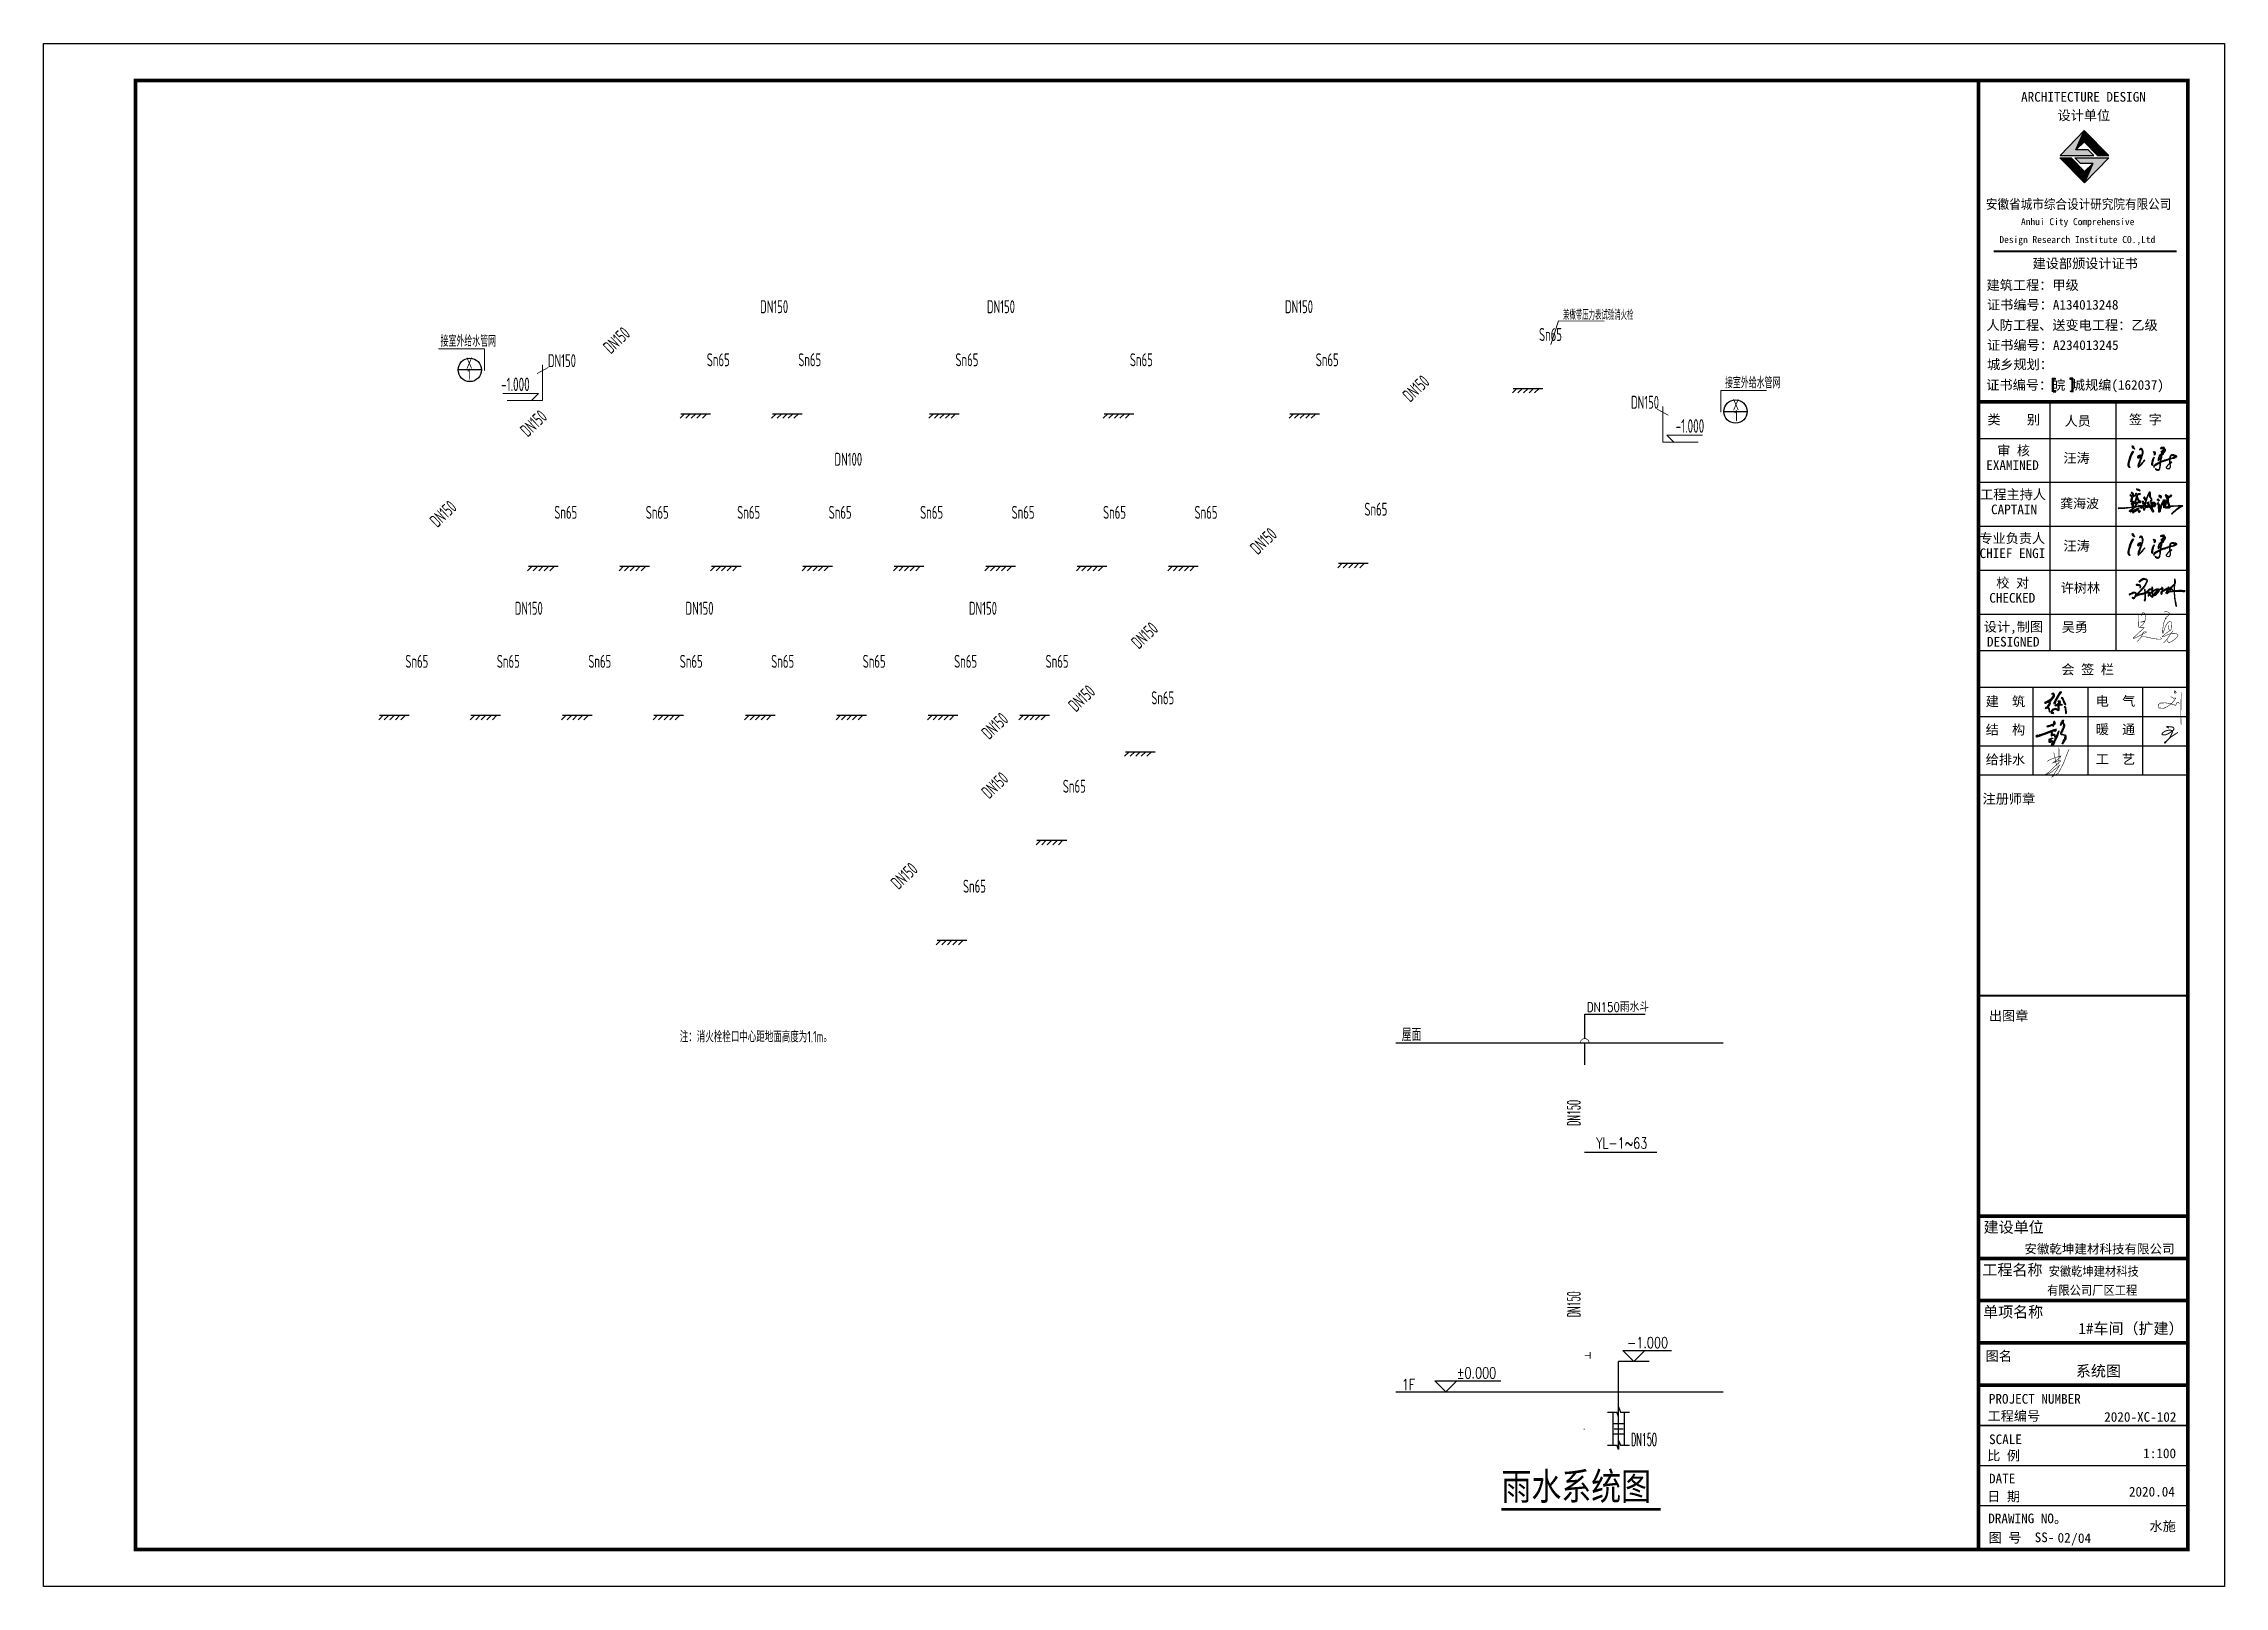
# Model space of a CAD drawing. Extents: x 4150464 to 4450492, y 483482 to 853422.
# Drawn here: x 4248288 to 4307688, y 769422 to 811422 of the extents above; entities that cross this region are included whole.
import ezdxf
from ezdxf.enums import TextEntityAlignment as Align

# ---------------------------------------------------------------- set-up
doc = ezdxf.new("R2010")
doc.units = 0
doc.header["$LTSCALE"] = 1000
doc.header["$MEASUREMENT"] = 0
for name, color, linetype in [('0-签名', 2, 'Continuous'), ('A_DE_DETAIL_3', 144, 'Continuous'), ('EQUIP_污水', 7, 'Continuous'), ('EQUIP_管件', 7, 'Continuous'), ('gj', 1, 'Continuous'), ('HH_消防', 53, 'Continuous'), ('PIPE-雨水', 4, 'TG_Y'), ('PUB_TEXT', 7, 'Continuous'), ('S-WZ', 6, 'Continuous'), ('TT', 7, 'Continuous'), ('TWT', 7, 'Continuous'), ('TWT_DIM', 3, 'Continuous'), ('TWT_ELEV', 3, 'Continuous'), ('TWT_TEXT', 7, 'Continuous'), ('图框', 7, 'Continuous'), ('签名', 7, 'Continuous')]:
    doc.layers.add(name, color=color, linetype=linetype)
doc.layers.add('0-给水标注', color=7, linetype='Continuous', lineweight=9)
doc.layers.add('说明', color=7, linetype='Continuous', lineweight=13)
doc.styles.add('-黑体', font='simhei.ttf', dxfattribs={"width": 0.8})
doc.styles.add('_TWT_DIM', font='simplex.shx', dxfattribs={"width": 0.8, "height": 3.5, "bigfont": 'acehztxt.shx'})
doc.styles.add('_TWT_PIPEDN', font='complex.shx', dxfattribs={"width": 0.8, "height": 3.5, "bigfont": 'HZTXT.shx'})
doc.styles.add('_TWT_SERIAL', font='COMPLEX', dxfattribs={"width": 0.8, "height": 3.5, "bigfont": 'HZTXT'})
doc.styles.add('HZ', font='rs.shx', dxfattribs={"width": 0.8, "bigfont": 'hztxt.shx'})
doc.styles.add('STYLE-黑体', font='simhei.ttf')
doc.styles.add('TG_LINETYPE', font='SIMPLEX', dxfattribs={"width": 0.8, "height": 3, "bigfont": 'HZTXT'})
doc.styles.add('WW', font='gbenor.shx', dxfattribs={"width": 0.75, "bigfont": 'gbcbig.shx'})
doc.styles.add('宋体', font='')
doc.styles.add('黑体', font='simhei.ttf')
doc.styles.get('宋体').set_extended_font_data('SimSun')
doc.linetypes.add('TG_Y', pattern='A,2,-0.3,["Y",TG_LINETYPE,S=0.1,R=0,X=-0.23,Y=-0.15],0', length=2.3)

msp = doc.modelspace()

# ---------------------------------------------------------------- texts
at = {"layer": '0-签名', "color": 4, "style": 'STYLE-黑体'}
msp.add_text('吴勇', height=262.9, dxfattribs=at).set_placement((4303257, 795408))
at = {"layer": 'PUB_TEXT'}
for s, height, style, p in [('安徽乾坤建材科技有限公司', 250, '黑体', (4302239, 778484)), ('1#车间（扩建）', 300, '黑体', (4303713, 776293)), ('系统图', 300, '宋体', (4303643, 775135, 0)), ('2020-XC-102', 262.94, '黑体', (4304414, 773903)), ('1:100', 262.9, '黑体', (4305477, 772912)), ('2020.04', 262.9, '黑体', (4305087, 771868)), ('水施', 262.9, '黑体', (4305649, 770927)), ('SS-', 262.9, '黑体', (4302520, 770626)), ('02', 262.9, '黑体', (4303145, 770615)), ('/', 263, '黑体', (4303511, 770593)), ('04', 262.9, '黑体', (4303699, 770603))]:
    msp.add_text(s, height=height, dxfattribs=dict(at, style=style)).set_placement(p)
for s, height, style, width, p in [('安徽乾坤建材科技', 250, '黑体', 0.9, (4302901, 777876)), ('有限公司厂区工程', 250, '黑体', 0.9, (4302860, 777360)), ('雨水系统图', 746.8, '-黑体', 0.8, (4287997, 771773))]:
    msp.add_text(s, height=height, dxfattribs=dict(at, style=style, width=width)).set_placement(p)
at = {"layer": 'TT', "style": 'WW', "width": 0.7}
for s, height, p in [('DN150', 352.8, (4267803, 804084, 0)), ('DN150', 352.8, (4273981, 804084, 0)), ('DN150', 352.8, (4282098, 804084, 0)), ('接室外给水管网', 308.7, (4259099, 803172, 0)), ('Sn65', 352.8, (4289020, 803327)), ('DN150', 352.8, (4262023, 802614, 0)), ('Sn65', 352.8, (4266352, 802639)), ('Sn65', 352.8, (4268843, 802639)), ('Sn65', 352.8, (4273125, 802639)), ('Sn65', 352.8, (4277876, 802639)), ('Sn65', 352.8, (4282938, 802639)), ('-1.000', 370.4, (4260748, 801961)), ('接室外给水管网', 308.7, (4294085, 802039, 0)), ('DN150', 352.8, (4291524, 801481, 0)), ('-1.000', 370.4, (4292740, 800828)), ('DN100', 352.8, (4269827, 799930, 0)), ('Sn65', 352.8, (4262198, 798485)), ('Sn65', 352.8, (4264689, 798485)), ('Sn65', 352.8, (4267180, 798485)), ('Sn65', 352.8, (4269672, 798485)), ('Sn65', 352.8, (4272163, 798485)), ('Sn65', 352.8, (4274654, 798485)), ('Sn65', 352.8, (4277145, 798485)), ('Sn65', 352.8, (4279637, 798485)), ('Sn65', 352.8, (4284264, 798571)), ('DN150', 352.8, (4261119, 795873, 0)), ('DN150', 352.8, (4265770, 795873, 0)), ('DN150', 352.8, (4273490, 795873, 0)), ('Sn65', 352.8, (4258141, 794429)), ('Sn65', 352.8, (4260633, 794429)), ('Sn65', 352.8, (4263124, 794429)), ('Sn65', 352.8, (4265615, 794429)), ('Sn65', 352.8, (4268106, 794429)), ('Sn65', 352.8, (4270598, 794429)), ('Sn65', 352.8, (4273089, 794429)), ('Sn65', 352.8, (4275580, 794429)), ('Sn65', 352.8, (4278458, 793435)), ('Sn65', 352.8, (4276050, 791028)), ('Sn65', 352.8, (4273330, 788307))]:
    msp.add_text(s, height=height, dxfattribs=at).set_placement(p)
for s, height, rotation, p in [('DN150', 352.8, 43.54033, (4263739, 802955, 0)), ('兼做带压力表试验消火栓', 249.16, 359.90299, (4289673, 803905, 0)), ('DN150', 352.8, 43.54033, (4285513, 801642, 0)), ('DN150', 352.8, 43.54033, (4261477, 800693, 0)), ('DN150', 352.8, 43.54033, (4259013, 798229, 0)), ('DN150', 352.8, 43.54033, (4281359, 797488, 0)), ('DN150', 352.8, 43.54033, (4278120, 794920, 0)), ('DN150', 352.8, 43.54033, (4276407, 793207, 0)), ('DN150', 352.8, 43.54033, (4274040, 792457, 0)), ('DN150', 352.8, 43.54033, (4274041, 790841, 0)), ('DN150', 352.8, 43.54033, (4271573, 788373, 0))]:
    msp.add_text(s, height=height, rotation=rotation, dxfattribs=at).set_placement(p)
for s, p in [('X', (4259883, 802570)), ('1', (4259877, 802270)), ('X', (4294384, 801437)), ('1', (4294389, 801137))]:
    msp.add_text(s, height=309, dxfattribs=at).set_placement(p, align=Align.CENTER)
at = {"layer": 'TWT_ELEV', "color": 7, "style": '_TWT_SERIAL', "width": 0.8}
msp.add_text('DN150雨水斗', height=254.2, dxfattribs=at).set_placement((4290324, 785066, 0))
at = {"layer": 'TWT_TEXT'}
for s, height, style, width, p in [('屋面', 350, '_TWT_DIM', 0.8, (4285282, 784265)), ('YL-1~63', 297.5, '_TWT_SERIAL', 0.752941, (4290578, 781340)), ('-1.000', 297.5, '_TWT_DIM', 0.752941, (4291421, 775910)), ('%%P0.000', 297.5, '_TWT_DIM', 0.752941, (4286778, 775085)), ('1F', 297.5, '_TWT_DIM', 0.752941, (4285282, 774765)), ('DN150', 340, '_TWT_PIPEDN', 0.470588, (4291525, 773250))]:
    msp.add_text(s, height=height, dxfattribs=dict(at, style=style, width=width)).set_placement(p)
at = {"layer": 'TWT_TEXT', "style": '_TWT_PIPEDN', "width": 0.470588}
for p in [(4290136, 781957), (4290136, 776746)]:
    msp.add_text('DN150', height=340, rotation=90, dxfattribs=at).set_placement(p)
at = {"layer": '图框', "color": 4}
for s, height, style, p in [('ARCHITECTURE DESIGN', 262.94, '黑体', (4302150, 809842)), ('设计单位', 262.9, '黑体', (4303142, 809339)), ('Anhui City Comprehensive ', 189.24, '黑体', (4302148, 806480)), (' Design Research Institute CO.,Ltd', 189.24, '黑体', (4301430, 805993)), ('建设部颁设计证书', 262.9, '黑体', (4302463, 805307)), (' 建筑工程：甲级', 262.9, '黑体', (4301031, 804718)), ('证书编号：A134013248', 262.94, '黑体', (4301222, 804182)), ('人防工程、送变电工程：乙级', 262.94, '黑体', (4301208, 803628)), ('证书编号：A234013245', 262.94, '黑体', (4301226, 803084)), ('城乡规划：', 262.9, '黑体', (4301225, 802559)), ('证书编号：皖 城规编(162037)', 262.94, '黑体', (4301203, 801999)), ('汪涛', 262.9, 'STYLE-黑体', (4303302, 800008)), ('汪涛', 262.9, 'STYLE-黑体', (4303302, 797618)), ('许树林', 262.9, 'STYLE-黑体', (4303229, 796477)), ('注册师章', 262.9, '黑体', (4301100, 790731)), ('出图章', 262.9, '黑体', (4301274, 784824)), ('建设单位', 300, '黑体', (4301129, 779051)), ('工程名称', 300, '黑体', (4301096, 777889)), ('单项名称', 300, '黑体', (4301116, 776743)), ('图名', 262.9, '黑体', (4301185, 775561)), ('工程编号', 262.9, '黑体', (4301236, 773930)), ('SCALE', 262.9, '黑体', (4301278, 773294)), ('比 例', 262.9, '黑体', (4301227, 772851)), ('DATE', 262.9, '黑体', (4301277, 772226)), ('日 期', 262.9, '黑体', (4301227, 771738)), ('DRAWING NO。', 262.94, '黑体', (4301256, 771141)), ('图 号', 262.9, '黑体', (4301265, 770616))]:
    msp.add_text(s, height=height, dxfattribs=dict(at, style=style)).set_placement(p)
at = {"layer": '图框', "color": 4, "style": '黑体', "width": 0.88}
msp.add_text('安徽省城市综合设计研究院有限公司', height=262.94, dxfattribs=at).set_placement((4301193, 806922))
at = {"layer": '图框', "color": 0}
for s, height, style, p in [('类    别 ', 262.9, 'STYLE-黑体', (4301235, 801055)), ('人员', 262.9, 'STYLE-黑体', (4303333, 801018)), ('签 字', 262.9, 'STYLE-黑体', (4305089, 801055)), ('审 核', 262.9, 'STYLE-黑体', (4301498, 800211)), ('EXAMINED ', 262.9, 'STYLE-黑体', (4301202, 799816)), ('工程主持人', 262.9, 'STYLE-黑体', (4301035, 799019)), ('CAPTAIN', 262.9, 'STYLE-黑体', (4301333, 798611)), ('专业负责人', 262.9, 'STYLE-黑体', (4301013, 797824)), ('CHIEF ENGI', 262.9, 'STYLE-黑体', (4301021, 797416)), ('校 对', 262.9, 'STYLE-黑体', (4301476, 796611)), ('CHECKED  ', 262.9, 'STYLE-黑体', (4301284, 796203)), ('设计,制图', 262.9, 'STYLE-黑体', (4301135, 795416)), ('DESIGNED ', 262.9, 'STYLE-黑体', (4301221, 795008)), ('会 签 栏', 262.9, 'STYLE-黑体', (4303247, 794253)), ('建  筑', 262.9, 'STYLE-黑体', (4301186, 793384)), ('电  气', 262.9, 'STYLE-黑体', (4304183, 793392)), ('结  构', 262.9, 'STYLE-黑体', (4301186, 792614)), ('暖  通', 262.9, 'STYLE-黑体', (4304183, 792623)), ('给排水', 262.9, 'STYLE-黑体', (4301186, 791801)), ('工  艺', 262.9, 'STYLE-黑体', (4304183, 791810)), ('PROJECT NUMBER', 262.94, '黑体', (4301272, 774395))]:
    msp.add_text(s, height=height, dxfattribs=dict(at, style=style)).set_placement(p)
at = {"layer": '签名', "color": 4, "style": 'STYLE-黑体'}
msp.add_text('龚海波', height=258.2, dxfattribs=at).set_placement((4303215, 798774))
at = {"layer": '说明', "style": 'WW', "width": 0.75}
msp.add_text('注：消火栓栓口中心距地面高度为1.1m。', height=308.7, dxfattribs=at).set_placement((4265616, 784233, 0))

# ---------------------------------------------------------------- blocks, each defined once
blk = doc.blocks.new('DIP')
at = {"layer": 'EQUIP_污水'}
for p, q in [((-305, 0), (-398, -94)), ((-382, 0), (229, 0)), ((-190, 0), (-284, -94)), ((-76, 0), (-170, -94)), ((38, 0), (-56, -94)), ((152, 0), (59, -94))]:
    blk.add_line(p, q, dxfattribs=at)
blk = doc.blocks.new('333xxx')
at = {"layer": 'S-WZ'}
for p, q in [((-299, 445), (-50, 445)), ((-154, 445), (-154, -445)), ((-154, 144), (154, 144)), ((-122, 0), (122, 0)), ((0, 323), (-50, 445)), ((0, 591), (50, 445)), ((50, 445), (299, 445)), ((154, 445), (154, -445)), ((-299, -445), (-50, -445)), ((-154, -144), (154, -144)), ((0, -566), (-50, -445)), ((0, -323), (0, -566)), ((0, -323), (50, -445)), ((50, -445), (299, -445))]:
    blk.add_line(p, q, dxfattribs=at)
blk = doc.blocks.new('$TwtSys$00000148')
at = {"const_width": 20}
for points in [[(0, 0), (150, 0)], [(150, 90), (150, -90)]]:
    blk.add_lwpolyline(points, dxfattribs=at)
blk = doc.blocks.new('$TWTSYS$00000080')
blk.add_line((-150, 500), (150, 500))
at = {"const_width": 15}
blk.add_lwpolyline([(-99, 500, -1), (101, 500)], format="xyb", dxfattribs=at)
at = {"const_width": 30}
blk.add_lwpolyline([(0, 500), (0, 0)], dxfattribs=at)
at = {"style": 'HZ', "flags": 1}
for tag in ['UNIT', 'WHAT', 'SPEC']:
    blk.add_attdef(tag, (0, 0), '', height=0.001, dxfattribs=at)

# ---------------------------------------------------------------- hatches: boundary and pattern name
for color, points in [(1, [(4303644, 808528), (4303872, 809056), (4303215, 808381), (4304129, 808381), (4303978, 808528)]), (1, [(4304230, 808378), (4304540, 808378), (4303872, 809056)]), (256, [(4303263, 792631), (4303255, 792647), (4303260, 792666), (4303270, 792692), (4303283, 792726), (4303301, 792752), (4303327, 792814), (4303332, 792837), (4303332, 792858), (4303331, 792879), (4303323, 792901), (4303304, 792917), (4303301, 792928), (4303298, 792951), (4303297, 792967), (4303299, 792980), (4303304, 793005), (4303296, 793007), (4303284, 793005), (4303269, 792975), (4303254, 792959), (4303243, 792936), (4303235, 792902), (4303227, 792878), (4303227, 792866), (4303234, 792859), (4303235, 792869), (4303246, 792896), (4303252, 792914), (4303263, 792933), (4303269, 792936), (4303275, 792931), (4303289, 792907), (4303298, 792894), (4303312, 792882), (4303316, 792857), (4303309, 792841), (4303304, 792794), (4303273, 792742), (4303253, 792704), (4303232, 792663), (4303235, 792627), (4303240, 792618), (4303252, 792604), (4303300, 792595), (4303329, 792594), (4303342, 792584), (4303348, 792567), (4303346, 792528), (4303338, 792505), (4303330, 792489), (4303318, 792473), (4303297, 792431), (4303291, 792399), (4303268, 792381), (4303271, 792366), (4303278, 792356), (4303285, 792356), (4303294, 792370), (4303312, 792408), (4303328, 792435), (4303351, 792470), (4303365, 792493), (4303372, 792530), (4303372, 792565), (4303354, 792596), (4303340, 792605), (4303310, 792613), (4303294, 792614), (4303273, 792625)])]:
    msp.add_hatch(color=color).paths.add_polyline_path(points)
at = {"linetype": 'Continuous'}
h = msp.add_hatch(color=4, dxfattribs=at)
h.dxf.hatch_style = 1
h.paths.add_polyline_path([(4305409, 796645), (4305410, 796646), (4305407, 796665), (4305397, 796675), (4305380, 796684), (4305338, 796690), (4305328, 796695), (4305326, 796694), (4305306, 796699), (4305290, 796697), (4305284, 796690), (4305284, 796680), (4305299, 796684), (4305302, 796680), (4305316, 796677), (4305344, 796677), (4305353, 796672), (4305361, 796672), (4305372, 796667), (4305382, 796667), (4305395, 796657), (4305397, 796635), (4305394, 796633), (4305390, 796619), (4305382, 796606), (4305387, 796601), (4305402, 796619), (4305409, 796633)], flags=17)
h.paths.add_polyline_path([(4305606, 796479), (4305608, 796481), (4305596, 796499), (4305579, 796513), (4305573, 796515), (4305568, 796510), (4305568, 796505), (4305583, 796488), (4305574, 796484), (4305563, 796484), (4305537, 796476), (4305527, 796550), (4305520, 796562), (4305515, 796562), (4305512, 796559), (4305512, 796530), (4305517, 796516), (4305517, 796499), (4305520, 796488), (4305520, 796472), (4305512, 796467), (4305502, 796467), (4305492, 796462), (4305410, 796442), (4305395, 796435), (4305370, 796430), (4305297, 796406), (4305304, 796413), (4305304, 796417), (4305351, 796459), (4305427, 796540), (4305481, 796601), (4305541, 796677), (4305561, 796711), (4305586, 796766), (4305591, 796800), (4305586, 796821), (4305571, 796837), (4305556, 796846), (4305522, 796854), (4305497, 796856), (4305466, 796848), (4305419, 796821), (4305380, 796788), (4305368, 796782), (4305361, 796775), (4305363, 796770), (4305372, 796772), (4305402, 796790), (4305421, 796807), (4305468, 796834), (4305492, 796843), (4305513, 796843), (4305522, 796839), (4305525, 796841), (4305529, 796837), (4305556, 796829), (4305563, 796821), (4305573, 796815), (4305576, 796807), (4305574, 796778), (4305559, 796753), (4305559, 796748), (4305539, 796709), (4305541, 796706), (4305525, 796682), (4305524, 796675), (4305513, 796667), (4305512, 796660), (4305451, 796584), (4305366, 796493), (4305348, 796476), (4305343, 796467), (4305284, 796413), (4305285, 796435), (4305282, 796457), (4305275, 796469), (4305258, 796483), (4305228, 796483), (4305196, 796476), (4305167, 796462), (4305154, 796459), (4305145, 796452), (4305121, 796442), (4305098, 796427), (4305098, 796417), (4305106, 796412), (4305125, 796427), (4305177, 796452), (4305192, 796455), (4305199, 796461), (4305245, 796469), (4305258, 796464), (4305265, 796457), (4305268, 796449), (4305268, 796420), (4305262, 796396), (4305248, 796381), (4305252, 796364), (4305233, 796339), (4305219, 796330), (4305211, 796330), (4305184, 796341), (4305179, 796341), (4305175, 796334), (4305182, 796327), (4305201, 796320), (4305219, 796319), (4305235, 796325), (4305250, 796339), (4305272, 796373), (4305280, 796381), (4305307, 796395), (4305319, 796396), (4305326, 796401), (4305344, 796405), (4305400, 796423), (4305448, 796434), (4305453, 796437), (4305466, 796439), (4305481, 796445), (4305497, 796447), (4305519, 796454), (4305522, 796452), (4305522, 796307), (4305519, 796288), (4305502, 796276), (4305502, 796266), (4305505, 796259), (4305519, 796249), (4305529, 796258), (4305535, 796280), (4305539, 796324), (4305539, 796454), (4305544, 796461), (4305578, 796469), (4305598, 796471)])
h.paths.add_polyline_path([(4305726, 796401), (4305726, 796388), (4305725, 796383), (4305713, 796383), (4305688, 796400), (4305659, 796434), (4305659, 796440), (4305698, 796479), (4305711, 796489), (4305718, 796489), (4305721, 796430)], flags=16)
h.paths.add_polyline_path([(4305904, 796537), (4305901, 796532), (4305894, 796515), (4305862, 796474), (4305818, 796432), (4305787, 796413), (4305779, 796415), (4305784, 796430), (4305789, 796434), (4305791, 796442), (4305819, 796481), (4305850, 796510), (4305879, 796530), (4305899, 796540)], flags=16)
h.paths.add_polyline_path([(4305985, 796491), (4305982, 796464), (4305978, 796457), (4305975, 796457), (4305971, 796464), (4305971, 796476), (4305977, 796488), (4305982, 796493)], flags=16)
h.paths.add_polyline_path([(4306151, 796540), (4306151, 796523), (4306147, 796516), (4306147, 796498), (4306142, 796488), (4306135, 796486), (4306124, 796501), (4306122, 796515), (4306125, 796525), (4306144, 796542)], flags=16)
h.paths.add_polyline_path([(4306267, 796535), (4306267, 796525), (4306266, 796521), (4306254, 796521), (4306220, 796515), (4306213, 796516), (4306211, 796520), (4306240, 796547), (4306259, 796555), (4306264, 796550)], flags=16)
h.paths.add_polyline_path([(4306325, 796684), (4306323, 796628), (4306320, 796606), (4306320, 796554), (4306318, 796530), (4306315, 796523), (4306279, 796523), (4306276, 796526), (4306274, 796548), (4306269, 796562), (4306264, 796567), (4306254, 796567), (4306210, 796533), (4306181, 796506), (4306166, 796499), (4306159, 796503), (4306164, 796547), (4306179, 796565), (4306266, 796635), (4306320, 796687), (4306323, 796687)], flags=16)
h.paths.add_polyline_path([(4306343, 796795), (4306343, 796773), (4306343, 796753), (4306338, 796746), (4306338, 796797), (4306340, 796799)], flags=16)
h.paths.add_polyline_path([(4306614, 796518), (4306615, 796520), (4306612, 796525), (4306604, 796528), (4306538, 796526), (4306529, 796530), (4306463, 796530), (4306446, 796526), (4306436, 796530), (4306337, 796528), (4306331, 796532), (4306331, 796577), (4306338, 796704), (4306355, 796750), (4306355, 796790), (4306350, 796817), (4306343, 796836), (4306333, 796843), (4306328, 796836), (4306328, 796721), (4306321, 796704), (4306276, 796657), (4306254, 796641), (4306244, 796630), (4306235, 796626), (4306215, 796606), (4306211, 796606), (4306200, 796594), (4306186, 796587), (4306178, 796579), (4306171, 796581), (4306176, 796618), (4306173, 796626), (4306168, 796631), (4306162, 796631), (4306157, 796624), (4306161, 796608), (4306156, 796603), (4306122, 796589), (4306026, 796533), (4306009, 796528), (4306002, 796530), (4306004, 796565), (4306007, 796572), (4306015, 796577), (4306017, 796584), (4306004, 796606), (4305990, 796619), (4305982, 796619), (4305978, 796616), (4305982, 796599), (4305985, 796594), (4305983, 796579), (4305960, 796575), (4305924, 796565), (4305914, 796565), (4305897, 796574), (4305860, 796574), (4305843, 796570), (4305828, 796564), (4305826, 796565), (4305821, 796562), (4305813, 796562), (4305802, 796555), (4305774, 796545), (4305745, 796528), (4305737, 796520), (4305732, 796520), (4305726, 796559), (4305728, 796567), (4305740, 796575), (4305743, 796591), (4305733, 796604), (4305728, 796616), (4305723, 796621), (4305716, 796623), (4305708, 796613), (4305708, 796587), (4305703, 796582), (4305666, 796574), (4305652, 796569), (4305640, 796560), (4305630, 796559), (4305620, 796548), (4305612, 796545), (4305601, 796530), (4305606, 796523), (4305615, 796525), (4305635, 796543), (4305659, 796557), (4305689, 796562), (4305696, 796565), (4305708, 796565), (4305715, 796523), (4305715, 796508), (4305706, 796499), (4305689, 796489), (4305654, 796454), (4305650, 796454), (4305645, 796466), (4305644, 796484), (4305632, 796486), (4305627, 796479), (4305618, 796425), (4305615, 796420), (4305615, 796410), (4305608, 796396), (4305608, 796385), (4305612, 796381), (4305618, 796381), (4305623, 796386), (4305639, 796415), (4305649, 796425), (4305667, 796401), (4305688, 796381), (4305711, 796363), (4305725, 796356), (4305742, 796361), (4305747, 796371), (4305740, 796425), (4305735, 796488), (4305735, 796499), (4305738, 796506), (4305769, 796526), (4305816, 796548), (4305855, 796559), (4305894, 796559), (4305897, 796554), (4305880, 796545), (4305840, 796518), (4305797, 796474), (4305770, 796435), (4305764, 796420), (4305764, 796412), (4305767, 796405), (4305774, 796400), (4305786, 796400), (4305806, 796408), (4305841, 796437), (4305884, 796479), (4305902, 796503), (4305907, 796516), (4305912, 796521), (4305919, 796543), (4305926, 796550), (4305941, 796559), (4305980, 796567), (4305985, 796567), (4305990, 796562), (4305988, 796516), (4305985, 796511), (4305968, 796501), (4305958, 796486), (4305956, 796457), (4305966, 796434), (4305973, 796427), (4305978, 796427), (4305987, 796434), (4305993, 796449), (4306002, 796505), (4306029, 796523), (4306056, 796535), (4306120, 796575), (4306140, 796586), (4306154, 796589), (4306157, 796586), (4306154, 796564), (4306127, 796543), (4306108, 796515), (4306108, 796501), (4306122, 796479), (4306122, 796471), (4306113, 796457), (4306117, 796450), (4306127, 796450), (4306147, 796459), (4306171, 796484), (4306186, 796496), (4306203, 796499), (4306213, 796505), (4306237, 796506), (4306247, 796510), (4306276, 796508), (4306291, 796513), (4306316, 796513), (4306320, 796508), (4306318, 796488), (4306321, 796464), (4306320, 796459), (4306325, 796381), (4306331, 796351), (4306331, 796314), (4306345, 796243), (4306347, 796204), (4306358, 796165), (4306369, 796114), (4306375, 796106), (4306382, 796109), (4306370, 796177), (4306355, 796236), (4306343, 796310), (4306342, 796356), (4306338, 796371), (4306331, 796494), (4306333, 796513), (4306343, 796516), (4306348, 796515), (4306421, 796520), (4306517, 796520), (4306524, 796516), (4306549, 796518), (4306558, 796511), (4306605, 796511)])
h = msp.add_hatch(color=256)
h.paths.add_polyline_path([(4303323, 793368), (4303348, 793351), (4303352, 793302), (4303360, 793210), (4303372, 793185), (4303388, 793194), (4303388, 793226), (4303381, 793290), (4303373, 793350), (4303347, 793371)])
h.paths.add_polyline_path([(4303241, 793611), (4303276, 793573), (4303322, 793457), (4303371, 793423), (4303360, 793455), (4303335, 793503), (4303309, 793569), (4303287, 793609), (4303258, 793620)])
h.paths.add_polyline_path([(4303166, 793501), (4303183, 793506), (4303193, 793484), (4303181, 793473), (4303165, 793476), (4303155, 793460), (4303152, 793449), (4303138, 793436), (4303082, 793413), (4303070, 793407), (4303080, 793396), (4303139, 793407), (4303153, 793404), (4303153, 793382), (4303156, 793304), (4303155, 793288), (4303137, 793307), (4303099, 793321), (4303057, 793316), (4303018, 793302), (4302986, 793272), (4302964, 793240), (4302964, 793217), (4302974, 793192), (4302987, 793192), (4303027, 793186), (4303038, 793207), (4303013, 793207), (4302992, 793215), (4303002, 793246), (4303026, 793279), (4303055, 793298), (4303079, 793301), (4303103, 793302), (4303135, 793284), (4303163, 793268), (4303189, 793279), (4303187, 793301), (4303184, 793371), (4303186, 793407), (4303204, 793417), (4303235, 793410), (4303274, 793422), (4303247, 793432), (4303194, 793434), (4303216, 793459), (4303225, 793490), (4303212, 793523), (4303176, 793531), (4303155, 793521)])
h.paths.add_polyline_path([(4303248, 793779), (4303207, 793764), (4303147, 793671), (4303065, 793527), (4303043, 793472), (4303045, 793446), (4303083, 793461), (4303100, 793469), (4303090, 793491), (4303090, 793504), (4303201, 793694), (4303240, 793745), (4303254, 793762)])
h.paths.add_polyline_path([(4302975, 793721), (4303017, 793713), (4303035, 793693), (4303023, 793664), (4302974, 793596), (4302951, 793566), (4302901, 793539), (4302830, 793504), (4302790, 793488), (4302800, 793468), (4302828, 793468), (4302883, 793495), (4302919, 793495), (4302930, 793482), (4302901, 793429), (4302858, 793370), (4302804, 793335), (4302816, 793317), (4302871, 793336), (4302898, 793324), (4302911, 793265), (4302917, 793232), (4302933, 793236), (4302927, 793256), (4302922, 793312), (4302904, 793342), (4302890, 793355), (4302935, 793424), (4302948, 793463), (4302945, 793500), (4302935, 793513), (4302973, 793542), (4303032, 793615), (4303063, 793659), (4303063, 793692), (4303043, 793731), (4303024, 793735), (4302996, 793732)])
h = msp.add_hatch(color=256)
h.paths.add_polyline_path([(4302697, 792587), (4302743, 792604), (4302824, 792633), (4302866, 792652), (4302916, 792665), (4302945, 792680), (4302979, 792692), (4303001, 792700), (4303038, 792713), (4303057, 792720), (4303067, 792722), (4303069, 792711), (4303064, 792700), (4303073, 792698), (4303079, 792700), (4303095, 792711), (4303104, 792723), (4303113, 792740), (4303105, 792755), (4303086, 792752), (4303044, 792737), (4302966, 792711), (4302870, 792675), (4302810, 792652), (4302722, 792619), (4302671, 792601), (4302664, 792602), (4302638, 792589), (4302622, 792585), (4302618, 792581), (4302598, 792582), (4302596, 792591), (4302592, 792597), (4302581, 792593), (4302576, 792588), (4302559, 792574), (4302556, 792566), (4302558, 792555), (4302568, 792549), (4302591, 792549), (4302654, 792570)])
h.paths.add_polyline_path([(4303041, 792883), (4303049, 792887), (4303061, 792890), (4303070, 792896), (4303076, 792900), (4303079, 792906), (4303083, 792912), (4303085, 792924), (4303077, 792934), (4303070, 792931), (4303063, 792923), (4303056, 792918), (4303051, 792926), (4303055, 792931), (4303059, 792939), (4303064, 792948), (4303066, 792956), (4303066, 792963), (4303064, 792969), (4303052, 792970), (4303045, 792969), (4303042, 792965), (4303039, 792957), (4303037, 792950), (4303035, 792939), (4303034, 792931), (4303030, 792917), (4303029, 792907), (4303023, 792899), (4303015, 792896), (4303002, 792887), (4302973, 792875), (4302947, 792866), (4302931, 792859), (4302916, 792852), (4302889, 792846), (4302860, 792844), (4302849, 792840), (4302850, 792828), (4302869, 792826), (4302905, 792831), (4302935, 792841), (4302964, 792850), (4302982, 792860), (4303000, 792867), (4303009, 792871), (4303013, 792867), (4303012, 792857), (4303014, 792846), (4303019, 792837), (4303025, 792836), (4303033, 792840), (4303036, 792847), (4303036, 792861), (4303036, 792874)])
h.paths.add_polyline_path([(4302990, 792606), (4302989, 792619), (4302989, 792637), (4302997, 792648), (4303010, 792661), (4303008, 792670), (4302992, 792673), (4302981, 792663), (4302974, 792644), (4302969, 792628), (4302970, 792603), (4302969, 792589), (4302967, 792579), (4302974, 792574), (4302983, 792574), (4302995, 792583), (4303004, 792593), (4303019, 792596), (4303041, 792597), (4303049, 792595), (4303058, 792590), (4303062, 792578), (4303059, 792565), (4303062, 792553), (4303068, 792552), (4303077, 792557), (4303080, 792579), (4303075, 792602), (4303061, 792611), (4303035, 792610), (4303004, 792609)], flags=17)
h.paths.add_polyline_path([(4302980, 792498), (4302990, 792501), (4303012, 792504), (4303013, 792515), (4303003, 792518), (4302985, 792518), (4302977, 792515), (4302964, 792509), (4302953, 792505), (4302949, 792496), (4302953, 792483), (4302959, 792476), (4302969, 792477), (4302971, 792485)], flags=17)
h.paths.add_polyline_path([(4302935, 792434), (4302941, 792451), (4302941, 792474), (4302938, 792490), (4302926, 792494), (4302919, 792486), (4302916, 792468), (4302911, 792446), (4302911, 792424), (4302919, 792403), (4302924, 792396), (4302941, 792398), (4302954, 792403), (4302964, 792417), (4302974, 792424), (4302981, 792430), (4302990, 792437), (4303001, 792427), (4302999, 792404), (4302993, 792388), (4302991, 792361), (4302986, 792335), (4302981, 792319), (4302986, 792306), (4302999, 792305), (4303014, 792317), (4303038, 792346), (4303063, 792403), (4303096, 792475), (4303142, 792581), (4303171, 792664), (4303176, 792710), (4303154, 792646), (4303117, 792569), (4303092, 792519), (4303058, 792438), (4303040, 792409), (4303019, 792363), (4303005, 792342), (4303007, 792361), (4303011, 792391), (4303018, 792412), (4303015, 792428), (4303007, 792446), (4302997, 792453), (4302985, 792451), (4302967, 792439), (4302959, 792427), (4302947, 792413), (4302936, 792416)])
at = {"layer": 'A_DE_DETAIL_3'}
for points in [[(4303511, 808313), (4303208, 808313), (4303881, 807630)], [(4303616, 808315), (4303765, 808159), (4304103, 808159), (4303881, 807630), (4304540, 808315)]]:
    msp.add_hatch(color=1, dxfattribs=at).paths.add_polyline_path(points)
at = {"layer": 'PIPE-雨水', "linetype": 'Continuous'}
for points in [[(4290263, 773715), (4290263, 773690), (4290238, 773690)], [(4290263, 773715), (4290238, 773715), (4290238, 773690)]]:
    msp.add_hatch(color=256, dxfattribs=at).paths.add_polyline_path(points)
at = {"layer": 'PUB_TEXT'}
h = msp.add_hatch(dxfattribs=at)
h.set_pattern_fill('DOTS', color=256, scale=300, style=0)
h.set_pattern_definition([(0, (2024509.004, 1670105.648), (9.375, 18.75), [0, -18.75])])
h.paths.add_polyline_path([(4303881, 807630), (4303881, 807945), (4303511, 808313)])
h.paths.add_polyline_path([(4304103, 808159), (4303881, 807945), (4303881, 807630)])
h.paths.add_polyline_path([(4303872, 809056), (4303872, 808745), (4304230, 808378)])
h.paths.add_polyline_path([(4303872, 808745), (4303872, 809056), (4303644, 808528)])
h = msp.add_hatch(color=4, dxfattribs=at)
h.paths.add_polyline_path([(4305186, 800274), (4305212, 800322), (4305205, 800328), (4305178, 800308), (4305159, 800277), (4305142, 800229), (4305116, 800175), (4305099, 800112), (4305082, 800060), (4305076, 800017), (4305069, 799974), (4305069, 799932), (4305082, 799893), (4305096, 799881), (4305105, 799878), (4305114, 799882), (4305115, 799893), (4305106, 799900), (4305095, 799906), (4305087, 799935), (4305088, 799992), (4305094, 800038), (4305099, 800063), (4305117, 800108), (4305128, 800150), (4305138, 800173), (4305157, 800212)])
h.paths.add_polyline_path([(4305218, 800427), (4305211, 800436), (4305209, 800450), (4305202, 800465), (4305188, 800475), (4305177, 800468), (4305182, 800440), (4305203, 800408), (4305219, 800396), (4305231, 800382), (4305241, 800386), (4305229, 800409)])
for points in [[(4305409, 800156), (4305406, 800136), (4305389, 800086), (4305361, 800007), (4305341, 799974), (4305337, 799955), (4305332, 799924), (4305336, 799890), (4305351, 799888), (4305358, 799900), (4305367, 799910), (4305383, 799922), (4305394, 799932), (4305410, 799950), (4305437, 799976), (4305453, 799998), (4305484, 800038), (4305500, 800055), (4305518, 800074), (4305524, 800083), (4305493, 800061), (4305474, 800037), (4305446, 800007), (4305432, 799987), (4305400, 799951), (4305392, 799944), (4305377, 799941), (4305365, 799940), (4305358, 799945), (4305361, 799956), (4305382, 800004), (4305407, 800066), (4305423, 800112), (4305437, 800159), (4305446, 800195), (4305467, 800251), (4305477, 800284), (4305472, 800325), (4305459, 800360), (4305454, 800379), (4305438, 800393), (4305420, 800403), (4305411, 800403), (4305402, 800400), (4305390, 800391), (4305385, 800382), (4305379, 800368), (4305380, 800362), (4305406, 800384), (4305418, 800381), (4305430, 800375), (4305443, 800350), (4305448, 800311), (4305447, 800266), (4305442, 800236), (4305432, 800208), (4305422, 800206), (4305402, 800221), (4305384, 800222), (4305366, 800212), (4305343, 800199), (4305332, 800188), (4305322, 800171), (4305323, 800158), (4305327, 800149), (4305335, 800145), (4305348, 800143), (4305364, 800148), (4305376, 800155), (4305350, 800153), (4305341, 800158), (4305341, 800168), (4305351, 800176), (4305355, 800184), (4305371, 800196), (4305390, 800202), (4305410, 800199), (4305413, 800188), (4305406, 800181), (4305397, 800171), (4305390, 800164), (4305391, 800159), (4305405, 800166)], [(4305409, 797766), (4305406, 797745), (4305389, 797695), (4305361, 797617), (4305341, 797584), (4305337, 797565), (4305332, 797533), (4305336, 797499), (4305351, 797498), (4305358, 797509), (4305367, 797520), (4305383, 797532), (4305394, 797542), (4305410, 797560), (4305437, 797585), (4305453, 797607), (4305484, 797648), (4305500, 797665), (4305518, 797683), (4305524, 797693), (4305493, 797670), (4305474, 797646), (4305446, 797617), (4305432, 797596), (4305400, 797561), (4305392, 797553), (4305377, 797550), (4305365, 797550), (4305358, 797555), (4305361, 797566), (4305382, 797613), (4305407, 797675), (4305423, 797722), (4305437, 797769), (4305446, 797805), (4305467, 797861), (4305477, 797893), (4305472, 797935), (4305459, 797970), (4305454, 797989), (4305438, 798003), (4305420, 798012), (4305411, 798013), (4305402, 798010), (4305390, 798000), (4305385, 797992), (4305379, 797978), (4305380, 797972), (4305406, 797994), (4305418, 797990), (4305430, 797985), (4305443, 797959), (4305448, 797921), (4305447, 797876), (4305442, 797845), (4305432, 797818), (4305422, 797816), (4305402, 797830), (4305384, 797831), (4305366, 797822), (4305343, 797809), (4305332, 797797), (4305322, 797780), (4305323, 797768), (4305327, 797759), (4305335, 797754), (4305348, 797752), (4305364, 797757), (4305376, 797764), (4305350, 797763), (4305341, 797768), (4305341, 797777), (4305351, 797785), (4305355, 797794), (4305371, 797806), (4305390, 797811), (4305410, 797808), (4305413, 797797), (4305406, 797791), (4305397, 797780), (4305390, 797773), (4305391, 797769), (4305405, 797776)]]:
    msp.add_hatch(color=4, dxfattribs=at).paths.add_polyline_path(points)
h = msp.add_hatch(color=4, dxfattribs=at)
h.paths.add_polyline_path([(4305773, 800163), (4305762, 800155), (4305755, 800148), (4305746, 800125), (4305734, 800074), (4305725, 800036), (4305711, 799980), (4305713, 799952), (4305717, 799933), (4305729, 799933), (4305731, 799946), (4305729, 799974), (4305730, 800004), (4305732, 800018), (4305741, 800047), (4305751, 800063), (4305751, 800091), (4305779, 800161)])
h.paths.add_polyline_path([(4305779, 800275), (4305782, 800256), (4305787, 800222), (4305792, 800230), (4305795, 800235), (4305800, 800248), (4305803, 800277), (4305801, 800291), (4305789, 800311), (4305772, 800321), (4305757, 800312), (4305765, 800289)])
h = msp.add_hatch(color=4, dxfattribs=at)
h.paths.add_polyline_path([(4305978, 800034), (4306026, 800059), (4306074, 800063), (4306068, 800084), (4306054, 800080), (4306014, 800065), (4305988, 800056), (4305974, 800046), (4305965, 800045), (4305961, 800054), (4305959, 800085), (4305967, 800113), (4305980, 800165), (4305982, 800199), (4305992, 800215), (4306004, 800233), (4306026, 800244), (4306035, 800279), (4306057, 800306), (4306033, 800291), (4306027, 800276), (4306016, 800266), (4306012, 800262), (4306005, 800268), (4306011, 800299), (4306017, 800320), (4306031, 800340), (4306040, 800359), (4306056, 800365), (4306062, 800359), (4306070, 800348), (4306062, 800329), (4306056, 800318), (4306054, 800313), (4306062, 800309), (4306072, 800337), (4306080, 800345), (4306082, 800370), (4306072, 800386), (4306061, 800387), (4306045, 800400), (4306058, 800416), (4306059, 800422), (4306032, 800434), (4306019, 800428), (4306010, 800426), (4305990, 800426), (4305971, 800423), (4305952, 800412), (4305951, 800398), (4305981, 800404), (4306016, 800406), (4306026, 800403), (4306031, 800385), (4306015, 800359), (4305998, 800335), (4305970, 800314), (4305957, 800300), (4305971, 800295), (4305979, 800294), (4305988, 800291), (4305982, 800277), (4305976, 800264), (4305964, 800247), (4305932, 800215), (4305914, 800196), (4305910, 800185), (4305898, 800163), (4305896, 800154), (4305893, 800145), (4305889, 800125), (4305902, 800146), (4305906, 800158), (4305911, 800168), (4305920, 800179), (4305924, 800187), (4305931, 800196), (4305940, 800202), (4305950, 800210), (4305962, 800210), (4305967, 800203), (4305964, 800188), (4305958, 800175), (4305949, 800157), (4305926, 800126), (4305918, 800114), (4305912, 800103), (4305905, 800098), (4305897, 800102), (4305894, 800116), (4305884, 800113), (4305884, 800098), (4305886, 800083), (4305886, 800070), (4305893, 800066), (4305900, 800074), (4305908, 800091), (4305918, 800098), (4305934, 800118), (4305941, 800128), (4305949, 800130), (4305951, 800114), (4305948, 800093), (4305943, 800045), (4305929, 800027), (4305901, 800014), (4305856, 799999), (4305836, 799985), (4305821, 799975), (4305810, 799969), (4305788, 799950), (4305773, 799935), (4305763, 799918), (4305761, 799902), (4305763, 799889), (4305767, 799879), (4305776, 799895), (4305776, 799905), (4305783, 799916), (4305789, 799926), (4305797, 799933), (4305818, 799945), (4305823, 799949), (4305844, 799963), (4305853, 799969), (4305869, 799976), (4305874, 799979), (4305888, 799987), (4305906, 799995), (4305917, 799999), (4305931, 799997), (4305932, 799984), (4305931, 799958), (4305930, 799926), (4305921, 799881), (4305921, 799855), (4305908, 799836), (4305896, 799828), (4305886, 799818), (4305850, 799830), (4305826, 799836), (4305815, 799843), (4305798, 799857), (4305809, 799834), (4305840, 799817), (4305863, 799808), (4305881, 799806), (4305900, 799813), (4305912, 799822), (4305919, 799833), (4305925, 799849), (4305941, 799909), (4305947, 799941), (4305948, 799973), (4305951, 799996), (4305952, 800004), (4305955, 800020)])
h.paths.add_polyline_path([(4306145, 800090), (4306169, 800101), (4306184, 800104), (4306191, 800075), (4306190, 800054), (4306191, 800025), (4306192, 800018), (4306193, 799991), (4306162, 799967), (4306151, 799948), (4306134, 799936), (4306129, 799923), (4306120, 799908), (4306104, 799892), (4306104, 799876), (4306109, 799871), (4306122, 799862), (4306131, 799856), (4306164, 799850), (4306183, 799853), (4306198, 799858), (4306203, 799865), (4306212, 799879), (4306218, 799893), (4306218, 799914), (4306224, 799940), (4306211, 799983), (4306221, 799998), (4306226, 800004), (4306239, 800013), (4306251, 800020), (4306257, 800027), (4306233, 800025), (4306229, 800016), (4306218, 800005), (4306205, 800015), (4306208, 800050), (4306206, 800070), (4306207, 800094), (4306206, 800104), (4306219, 800116), (4306229, 800121), (4306272, 800134), (4306318, 800141), (4306353, 800158), (4306369, 800166), (4306389, 800176), (4306391, 800190), (4306355, 800210), (4306312, 800226), (4306271, 800225), (4306253, 800225), (4306228, 800212), (4306218, 800204), (4306201, 800176), (4306192, 800139), (4306176, 800118), (4306141, 800103), (4306072, 800085), (4306077, 800064), (4306092, 800072)])
h.paths.add_polyline_path([(4306204, 800142), (4306211, 800146), (4306215, 800160), (4306223, 800178), (4306230, 800191), (4306242, 800199), (4306261, 800206), (4306271, 800207), (4306311, 800195), (4306327, 800187), (4306331, 800177), (4306328, 800164), (4306308, 800156), (4306293, 800151), (4306260, 800141), (4306236, 800137), (4306214, 800133)], flags=16)
h.paths.add_polyline_path([(4306181, 799963), (4306190, 799968), (4306208, 799955), (4306213, 799943), (4306211, 799933), (4306211, 799918), (4306208, 799898), (4306201, 799887), (4306193, 799878), (4306175, 799867), (4306145, 799867), (4306135, 799868), (4306126, 799871), (4306121, 799876), (4306125, 799899), (4306136, 799916), (4306151, 799932), (4306171, 799957)], flags=16)
h.paths.add_polyline_path([(4306072, 800085), (4306068, 800084), (4306074, 800063), (4306077, 800064)], flags=17)
h = msp.add_hatch(color=4, dxfattribs=at)
h.paths.add_polyline_path([(4305186, 797884), (4305212, 797932), (4305205, 797938), (4305178, 797918), (4305159, 797887), (4305142, 797839), (4305116, 797785), (4305099, 797722), (4305082, 797669), (4305076, 797626), (4305069, 797583), (4305069, 797541), (4305082, 797503), (4305096, 797490), (4305105, 797488), (4305114, 797491), (4305115, 797503), (4305106, 797510), (4305095, 797516), (4305087, 797545), (4305088, 797601), (4305094, 797647), (4305099, 797673), (4305117, 797717), (4305128, 797759), (4305138, 797783), (4305157, 797822)])
h.paths.add_polyline_path([(4305218, 798036), (4305211, 798046), (4305209, 798060), (4305202, 798075), (4305188, 798084), (4305177, 798078), (4305182, 798050), (4305203, 798018), (4305219, 798006), (4305231, 797992), (4305241, 797995), (4305229, 798018)])
h = msp.add_hatch(color=4, dxfattribs=at)
h.paths.add_polyline_path([(4305773, 797773), (4305762, 797765), (4305755, 797757), (4305746, 797735), (4305734, 797684), (4305725, 797646), (4305711, 797590), (4305713, 797562), (4305717, 797543), (4305729, 797542), (4305731, 797555), (4305729, 797584), (4305730, 797614), (4305732, 797628), (4305741, 797656), (4305751, 797673), (4305751, 797701), (4305779, 797771)])
h.paths.add_polyline_path([(4305779, 797885), (4305782, 797865), (4305787, 797832), (4305792, 797839), (4305795, 797845), (4305800, 797857), (4305803, 797887), (4305801, 797900), (4305789, 797921), (4305772, 797931), (4305757, 797922), (4305765, 797899)])
h = msp.add_hatch(color=4, dxfattribs=at)
h.paths.add_polyline_path([(4305978, 797644), (4306026, 797668), (4306074, 797672), (4306068, 797693), (4306054, 797689), (4306014, 797674), (4305988, 797666), (4305974, 797655), (4305965, 797654), (4305961, 797663), (4305959, 797695), (4305967, 797723), (4305980, 797774), (4305982, 797809), (4305992, 797825), (4306004, 797843), (4306026, 797853), (4306035, 797889), (4306057, 797915), (4306033, 797901), (4306027, 797885), (4306016, 797876), (4306012, 797871), (4306005, 797878), (4306011, 797909), (4306017, 797930), (4306031, 797950), (4306040, 797968), (4306056, 797974), (4306062, 797968), (4306070, 797958), (4306062, 797939), (4306056, 797928), (4306054, 797923), (4306062, 797919), (4306072, 797946), (4306080, 797954), (4306082, 797979), (4306072, 797995), (4306061, 797997), (4306045, 798009), (4306058, 798026), (4306059, 798031), (4306032, 798043), (4306019, 798037), (4306010, 798035), (4305990, 798036), (4305971, 798033), (4305952, 798021), (4305951, 798007), (4305981, 798014), (4306016, 798016), (4306026, 798013), (4306031, 797995), (4306015, 797968), (4305998, 797944), (4305970, 797923), (4305957, 797910), (4305971, 797905), (4305979, 797904), (4305988, 797901), (4305982, 797887), (4305976, 797874), (4305964, 797856), (4305932, 797825), (4305914, 797805), (4305910, 797795), (4305898, 797773), (4305896, 797764), (4305893, 797755), (4305889, 797734), (4305902, 797755), (4305906, 797767), (4305911, 797778), (4305920, 797789), (4305924, 797796), (4305931, 797806), (4305940, 797812), (4305950, 797820), (4305962, 797819), (4305967, 797812), (4305964, 797798), (4305958, 797785), (4305949, 797766), (4305926, 797735), (4305918, 797724), (4305912, 797713), (4305905, 797708), (4305897, 797712), (4305894, 797726), (4305884, 797723), (4305884, 797708), (4305886, 797692), (4305886, 797679), (4305893, 797676), (4305900, 797683), (4305908, 797701), (4305918, 797707), (4305934, 797728), (4305941, 797738), (4305949, 797740), (4305951, 797724), (4305948, 797702), (4305943, 797655), (4305929, 797636), (4305901, 797623), (4305856, 797609), (4305836, 797595), (4305821, 797584), (4305810, 797578), (4305788, 797559), (4305773, 797544), (4305763, 797527), (4305761, 797511), (4305763, 797498), (4305767, 797489), (4305776, 797505), (4305776, 797515), (4305783, 797526), (4305789, 797535), (4305797, 797543), (4305818, 797555), (4305823, 797559), (4305844, 797573), (4305853, 797579), (4305869, 797586), (4305874, 797589), (4305888, 797597), (4305906, 797604), (4305917, 797608), (4305931, 797607), (4305932, 797593), (4305931, 797567), (4305930, 797536), (4305921, 797491), (4305921, 797464), (4305908, 797445), (4305896, 797438), (4305886, 797427), (4305850, 797439), (4305826, 797445), (4305815, 797453), (4305798, 797466), (4305809, 797444), (4305840, 797427), (4305863, 797418), (4305881, 797415), (4305900, 797423), (4305912, 797431), (4305919, 797442), (4305925, 797459), (4305941, 797518), (4305947, 797550), (4305948, 797583), (4305951, 797605), (4305952, 797613), (4305955, 797630)])
h.paths.add_polyline_path([(4306145, 797699), (4306169, 797710), (4306184, 797714), (4306191, 797685), (4306190, 797663), (4306191, 797635), (4306192, 797627), (4306193, 797600), (4306162, 797577), (4306151, 797557), (4306134, 797545), (4306129, 797533), (4306120, 797518), (4306104, 797502), (4306104, 797486), (4306109, 797481), (4306122, 797472), (4306131, 797466), (4306164, 797460), (4306183, 797462), (4306198, 797468), (4306203, 797474), (4306212, 797489), (4306218, 797502), (4306218, 797523), (4306224, 797550), (4306211, 797592), (4306221, 797607), (4306226, 797613), (4306239, 797623), (4306251, 797629), (4306257, 797637), (4306233, 797635), (4306229, 797626), (4306218, 797615), (4306205, 797624), (4306208, 797659), (4306206, 797680), (4306207, 797704), (4306206, 797714), (4306219, 797725), (4306229, 797731), (4306272, 797744), (4306318, 797751), (4306353, 797768), (4306369, 797775), (4306389, 797786), (4306391, 797799), (4306355, 797819), (4306312, 797835), (4306271, 797835), (4306253, 797835), (4306228, 797822), (4306218, 797813), (4306201, 797785), (4306192, 797749), (4306176, 797727), (4306141, 797713), (4306072, 797694), (4306077, 797674), (4306092, 797682)])
h.paths.add_polyline_path([(4306204, 797751), (4306211, 797756), (4306215, 797770), (4306223, 797788), (4306230, 797800), (4306242, 797809), (4306261, 797815), (4306271, 797816), (4306311, 797804), (4306327, 797796), (4306331, 797787), (4306328, 797773), (4306308, 797765), (4306293, 797760), (4306260, 797751), (4306236, 797747), (4306214, 797743)], flags=16)
h.paths.add_polyline_path([(4306181, 797573), (4306190, 797578), (4306208, 797565), (4306213, 797552), (4306211, 797542), (4306211, 797528), (4306208, 797507), (4306201, 797496), (4306193, 797488), (4306175, 797477), (4306145, 797476), (4306135, 797478), (4306126, 797480), (4306121, 797485), (4306125, 797509), (4306136, 797525), (4306151, 797542), (4306171, 797567)], flags=16)
h.paths.add_polyline_path([(4306072, 797694), (4306068, 797693), (4306074, 797672), (4306077, 797674)], flags=17)
at = {"layer": '图框'}
for points in [[(4303024, 802291), (4303076, 802291), (4303076, 802317), (4303052, 802317), (4302997, 802317), (4302997, 801944), (4303052, 801944), (4303076, 801944), (4303076, 801970), (4303024, 801970)], [(4303529, 801970), (4303478, 801970), (4303478, 801944), (4303502, 801944), (4303557, 801944), (4303557, 802317), (4303502, 802317), (4303478, 802317), (4303478, 802291), (4303529, 802291)]]:
    msp.add_hatch(color=4, dxfattribs=at).paths.add_polyline_path(points)
at = {"layer": '签名'}
h = msp.add_hatch(color=4, dxfattribs=at)
h.paths.add_polyline_path([(4305588, 798925, -0.231178), (4305589, 798926), (4305608, 798938), (4305627, 798948, -0.274551), (4305629, 798948), (4305631, 798946, -0.290357), (4305632, 798944), (4305631, 798933, -0.282713), (4305629, 798931), (4305625, 798930, 0.12974), (4305616, 798924), (4305615, 798922), (4305615, 798917, 0.07073), (4305615, 798911), (4305616, 798907, 0.118418), (4305620, 798899), (4305635, 798881), (4305648, 798866), (4305652, 798861, -0.191696), (4305653, 798859), (4305652, 798854, 0.465128), (4305655, 798852), (4305676, 798854), (4305704, 798861, 0.44834), (4305705, 798863), (4305705, 798865), (4305701, 798869), (4305699, 798872, -0.157491), (4305697, 798875), (4305697, 798878, -0.24693), (4305700, 798883), (4305700, 798883, 0.440579), (4305701, 798893), (4305693, 798901), (4305684, 798906, -0.170294), (4305682, 798910), (4305680, 798914, -0.102372), (4305680, 798917), (4305681, 798924, -0.373734), (4305687, 798930), (4305687, 798930, 0.254103), (4305692, 798933), (4305696, 798939), (4305696, 798938), (4305698, 798932), (4305698, 798930, 0.331647), (4305704, 798925), (4305705, 798925), (4305709, 798925, 0.263355), (4305715, 798928), (4305715, 798929), (4305716, 798935, -0.184975), (4305719, 798939), (4305721, 798941, -0.149598), (4305725, 798943), (4305736, 798943), (4305760, 798943), (4305768, 798941), (4305777, 798937), (4305783, 798933), (4305792, 798924), (4305806, 798910), (4305810, 798904), (4305811, 798897), (4305813, 798889), (4305816, 798864), (4305814, 798853), (4305805, 798852), (4305803, 798847), (4305801, 798841), (4305794, 798834), (4305789, 798824), (4305781, 798815), (4305776, 798813), (4305772, 798819), (4305769, 798821), (4305760, 798820), (4305759, 798814), (4305748, 798811), (4305719, 798809), (4305714, 798807), (4305719, 798793), (4305721, 798778), (4305727, 798760), (4305753, 798704), (4305760, 798691), (4305760, 798679), (4305740, 798670), (4305730, 798677), (4305717, 798708), (4305705, 798736, 0.119239), (4305699, 798744), (4305692, 798750), (4305686, 798755), (4305686, 798758, 0.267055), (4305677, 798777), (4305670, 798781), (4305663, 798793), (4305657, 798800), (4305656, 798801, 0.225942), (4305651, 798802), (4305640, 798799, -0.047725), (4305639, 798798), (4305588, 798794), (4305551, 798794), (4305546, 798793), (4305547, 798795, -0.302854), (4305552, 798799), (4305604, 798804), (4305640, 798809, 0.079622), (4305642, 798809), (4305648, 798812, 0.447831), (4305650, 798819), (4305646, 798824, 0.101957), (4305645, 798825), (4305640, 798829), (4305626, 798827), (4305566, 798822), (4305552, 798822), (4305536, 798820), (4305529, 798817), (4305524, 798810), (4305523, 798754, -0.1506), (4305520, 798742), (4305519, 798741), (4305515, 798734, -0.07539), (4305511, 798729), (4305505, 798723, -0.258442), (4305501, 798722), (4305499, 798722, -0.172364), (4305496, 798724), (4305494, 798726, -0.116492), (4305493, 798728), (4305492, 798737), (4305490, 798776, 0.257654), (4305488, 798779), (4305485, 798781), (4305485, 798786, 0.137932), (4305484, 798788), (4305481, 798792, -0.130882), (4305480, 798794), (4305479, 798805, 0.375873), (4305474, 798809), (4305456, 798809, 0.153785), (4305454, 798808), (4305441, 798799), (4305436, 798796, 0.298099), (4305434, 798792), (4305434, 798790), (4305460, 798788, -0.449386), (4305462, 798786), (4305462, 798784), (4305435, 798784, 0.210128), (4305431, 798783), (4305429, 798780), (4305428, 798779, -0.340919), (4305420, 798781), (4305419, 798783, 0.210758), (4305416, 798784), (4305411, 798785, -0.201903), (4305406, 798787), (4305403, 798791, -0.259318), (4305401, 798797), (4305402, 798799, -0.264412), (4305410, 798806), (4305416, 798808), (4305417, 798809, 0.42547), (4305416, 798812), (4305413, 798813, 0.080244), (4305408, 798813), (4305398, 798813), (4305339, 798812), (4305292, 798808), (4305272, 798807, 0.145884), (4305269, 798806), (4305239, 798784), (4305215, 798767), (4305184, 798744), (4305145, 798717), (4305132, 798708, 0.151784), (4305130, 798705), (4305129, 798701), (4305129, 798698, 0.121298), (4305130, 798695), (4305132, 798693), (4305135, 798692), (4305139, 798693, 0.108689), (4305148, 798695), (4305154, 798698), (4305198, 798718), (4305250, 798742), (4305295, 798760), (4305314, 798764), (4305342, 798765), (4305348, 798765, -0.148728), (4305353, 798763), (4305357, 798760, -0.11645), (4305360, 798757), (4305363, 798751), (4305353, 798750, 0.187953), (4305348, 798747), (4305337, 798733, 0.102525), (4305336, 798730), (4305333, 798721), (4305322, 798721, 0.144191), (4305317, 798720), (4305265, 798686), (4305216, 798657, 0.063491), (4305214, 798656), (4305205, 798647, -0.080592), (4305203, 798645), (4305200, 798644, -0.178905), (4305194, 798643), (4305192, 798647), (4305190, 798654, -0.27945), (4305192, 798663), (4305195, 798666), (4305208, 798670, 0.073381), (4305210, 798671), (4305276, 798714), (4305299, 798730, 0.06755), (4305301, 798732), (4305304, 798736), (4305305, 798737, 0.305341), (4305298, 798740), (4305295, 798740), (4305251, 798721), (4305173, 798687), (4305151, 798679, -0.052637), (4305147, 798677), (4305133, 798675, -0.090596), (4305126, 798676), (4305117, 798678, -0.085038), (4305110, 798680), (4305107, 798682, -0.181064), (4305104, 798686), (4305102, 798691, -0.147202), (4305102, 798695), (4305104, 798702, -0.109427), (4305105, 798704), (4305117, 798718, -0.048018), (4305118, 798718), (4305154, 798747), (4305185, 798768), (4305194, 798775, 0.298156), (4305196, 798780), (4305194, 798786), (4305191, 798790), (4305179, 798791), (4305047, 798775), (4304974, 798767), (4304814, 798754, -0.291644), (4304810, 798756), (4304799, 798776), (4304799, 798777, -0.383842), (4304803, 798781), (4304827, 798784), (4305013, 798792), (4305141, 798806), (4305187, 798810), (4305189, 798814), (4305187, 798833), (4305179, 798857), (4305172, 798867), (4305161, 798880, -0.101619), (4305160, 798884), (4305158, 798890, -0.109256), (4305158, 798894), (4305160, 798902, -0.280752), (4305167, 798910), (4305169, 798910, -0.126758), (4305174, 798910), (4305179, 798909, -0.15474), (4305185, 798906), (4305194, 798896, -0.081557), (4305195, 798893), (4305198, 798887, -0.093443), (4305199, 798883), (4305200, 798870), (4305204, 798844), (4305210, 798819, 0.390931), (4305215, 798816), (4305234, 798819), (4305250, 798827, 0.171134), (4305252, 798829), (4305258, 798843), (4305276, 798871), (4305285, 798889, 0.116513), (4305286, 798891), (4305286, 798904, 0.107138), (4305285, 798906), (4305284, 798909, 0.523435), (4305277, 798911), (4305270, 798904, -0.18265), (4305267, 798902), (4305259, 798902, -0.340063), (4305254, 798905), (4305253, 798908, 0.294066), (4305250, 798911), (4305246, 798912, 0.133568), (4305235, 798910), (4305234, 798909), (4305224, 798904, 0.220074), (4305222, 798901), (4305220, 798891, -0.080659), (4305220, 798890), (4305213, 798878), (4305211, 798879, -0.201849), (4305209, 798882), (4305207, 798904, -0.240558), (4305208, 798906), (4305218, 798914, 0.21433), (4305218, 798916), (4305218, 798918, 0.280337), (4305217, 798920), (4305184, 798938), (4305160, 798952, 0.156534), (4305156, 798953), (4305147, 798952, -0.46076), (4305142, 798957), (4305143, 798970, -0.064651), (4305145, 798981), (4305152, 799007), (4305162, 799044), (4305173, 799089), (4305176, 799101), (4305163, 799100, -0.064936), (4305152, 799100), (4305141, 799102, -0.080775), (4305135, 799104), (4305130, 799106, -0.135752), (4305122, 799114), (4305122, 799115, -0.154043), (4305119, 799127), (4305119, 799129, -0.136703), (4305119, 799131), (4305124, 799138), (4305126, 799138, -0.279334), (4305130, 799137), (4305139, 799127), (4305151, 799121), (4305164, 799118, 0.141167), (4305176, 799119), (4305178, 799121), (4305181, 799125, 0.122029), (4305182, 799127), (4305181, 799158, 0.13949), (4305177, 799169), (4305173, 799176), (4305170, 799180, 0.109197), (4305162, 799185), (4305156, 799187, -0.674227), (4305160, 799207), (4305167, 799207, -0.092395), (4305176, 799204), (4305183, 799200, -0.067551), (4305188, 799196), (4305198, 799187), (4305198, 799186, -0.157847), (4305202, 799173), (4305203, 799124, 0.507739), (4305205, 799122), (4305223, 799127), (4305262, 799138), (4305266, 799139, 0.285141), (4305279, 799157), (4305280, 799159), (4305273, 799172), (4305273, 799175, -0.404917), (4305279, 799182), (4305284, 799182, -0.059906), (4305285, 799182), (4305292, 799181, -0.217925), (4305297, 799178), (4305301, 799172, -0.127757), (4305302, 799169), (4305302, 799161), (4305302, 799159, 0.45192), (4305310, 799154), (4305322, 799157, 0.061267), (4305327, 799159), (4305336, 799164, -0.126968), (4305346, 799166), (4305379, 799166, 0.329734), (4305381, 799168), (4305385, 799181), (4305390, 799167, 0.229531), (4305391, 799166), (4305394, 799165, -0.382276), (4305395, 799163), (4305393, 799154, -0.203047), (4305392, 799153), (4305386, 799149), (4305375, 799143), (4305360, 799138), (4305338, 799134), (4305327, 799134), (4305318, 799134, 0.112418), (4305313, 799133), (4305310, 799132, 0.326044), (4305309, 799130), (4305311, 799111), (4305310, 799103), (4305307, 799099, 0.328096), (4305307, 799094), (4305311, 799089), (4305320, 799055, 0.053255), (4305321, 799054), (4305336, 799026), (4305348, 799007), (4305358, 798991, 0.098742), (4305359, 798990), (4305373, 798980), (4305396, 798959, 0.218816), (4305399, 798958), (4305401, 798958, -0.291918), (4305405, 798956), (4305406, 798955, -0.158896), (4305407, 798952), (4305406, 798944), (4305411, 798946), (4305401, 798935), (4305400, 798932, -0.240188), (4305395, 798925), (4305391, 798924), (4305371, 798924), (4305343, 798922), (4305327, 798921), (4305321, 798919), (4305319, 798908), (4305311, 798893), (4305300, 798880), (4305297, 798874), (4305292, 798862, -0.059303), (4305289, 798857), (4305280, 798846, 0.096023), (4305277, 798839), (4305275, 798833), (4305277, 798830), (4305284, 798828), (4305326, 798834), (4305346, 798836, 0.368288), (4305352, 798842), (4305352, 798843, -0.287337), (4305356, 798848), (4305358, 798849, -0.1299), (4305361, 798850), (4305380, 798847), (4305399, 798847), (4305426, 798847, -0.061275), (4305427, 798846), (4305431, 798845, -0.265952), (4305436, 798841), (4305438, 798836), (4305440, 798828, 0.385739), (4305447, 798824), (4305452, 798825, 0.134429), (4305455, 798826), (4305464, 798834, 0.361907), (4305465, 798842), (4305463, 798846), (4305462, 798852, -0.367837), (4305467, 798858), (4305472, 798860, -0.157947), (4305476, 798860), (4305478, 798859, -0.191883), (4305481, 798856), (4305483, 798853), (4305485, 798844), (4305486, 798841, 0.175535), (4305487, 798837), (4305490, 798835), (4305500, 798834, 0.100406), (4305502, 798835), (4305507, 798836, 0.271742), (4305511, 798841), (4305514, 798857), (4305522, 798888), (4305529, 798913), (4305537, 798931), (4305539, 798930), (4305540, 798926), (4305537, 798904), (4305531, 798882), (4305527, 798862), (4305525, 798848), (4305525, 798839, 0.280775), (4305531, 798840), (4305533, 798841), (4305556, 798845), (4305624, 798848, 0.384258), (4305626, 798849), (4305626, 798854, 0.192772), (4305626, 798856), (4305611, 798874), (4305600, 798885, -0.038185), (4305598, 798887), (4305591, 798896, -0.150784), (4305587, 798908), (4305587, 798916)])
h.paths.add_polyline_path([(4305282, 799121), (4305283, 799114), (4305282, 799088), (4305274, 799043), (4305263, 799002), (4305249, 798961), (4305236, 798941), (4305218, 798950), (4305200, 798958), (4305168, 798972, -0.411776), (4305166, 798978), (4305175, 798999), (4305183, 799025), (4305193, 799064), (4305198, 799086), (4305203, 799099), (4305209, 799101), (4305229, 799105), (4305248, 799113), (4305264, 799118), (4305278, 799122)], flags=16)
h.paths.add_polyline_path([(4305302, 799072), (4305304, 799072), (4305308, 799065), (4305311, 799049), (4305322, 799023), (4305339, 798988, 0.039662), (4305339, 798987), (4305350, 798971), (4305360, 798952), (4305365, 798944), (4305364, 798942), (4305347, 798941), (4305327, 798939), (4305287, 798942, 0.081589), (4305286, 798942), (4305273, 798939, 0.183834), (4305271, 798937), (4305269, 798935, -0.12786), (4305265, 798931), (4305260, 798929), (4305255, 798930), (4305254, 798935), (4305254, 798941), (4305261, 798957), (4305272, 798976), (4305281, 798998), (4305291, 799022), (4305297, 799048), (4305299, 799070), (4305300, 799072)], flags=16)
h.paths.add_polyline_path([(4305722, 798917), (4305726, 798921), (4305728, 798923, -0.191823), (4305733, 798925), (4305743, 798924), (4305750, 798923, -0.10674), (4305752, 798922), (4305765, 798913), (4305778, 798905, -0.07439), (4305779, 798903), (4305788, 798892, -0.129106), (4305792, 798882), (4305794, 798874, -0.195793), (4305790, 798858), (4305788, 798855), (4305785, 798850), (4305775, 798842), (4305770, 798840), (4305767, 798840), (4305764, 798845), (4305760, 798850), (4305760, 798857), (4305760, 798865), (4305759, 798871), (4305755, 798876), (4305752, 798878), (4305747, 798878), (4305742, 798883), (4305738, 798889), (4305734, 798899), (4305731, 798904), (4305727, 798910), (4305722, 798913), (4305721, 798915)], flags=16)
h.paths.add_polyline_path([(4305708, 798880), (4305709, 798881), (4305709, 798881), (4305717, 798882), (4305721, 798880, -0.319194), (4305722, 798878), (4305722, 798873), (4305722, 798873, 0.170609), (4305726, 798871), (4305728, 798871), (4305731, 798870, -0.270894), (4305733, 798868), (4305733, 798867), (4305733, 798864), (4305733, 798863, -0.35173), (4305731, 798861), (4305723, 798861), (4305717, 798862, -0.28734), (4305715, 798863), (4305714, 798865, 0.155831), (4305713, 798866, 0.184917), (4305712, 798867), (4305710, 798867), (4305708, 798870), (4305708, 798875)], flags=16)
h.paths.add_polyline_path([(4305670, 798827), (4305675, 798832), (4305680, 798835), (4305684, 798837, -0.109091), (4305686, 798837), (4305690, 798838), (4305699, 798836), (4305704, 798836, 0.069308), (4305706, 798836), (4305709, 798836, 0.13629), (4305712, 798838), (4305716, 798841, -0.117467), (4305718, 798842), (4305723, 798843, -0.049761), (4305724, 798843), (4305731, 798843, -0.063156), (4305732, 798843), (4305740, 798841), (4305740, 798841, -0.311276), (4305744, 798835), (4305744, 798835), (4305742, 798830), (4305738, 798825, -0.162986), (4305735, 798822), (4305733, 798822), (4305723, 798822), (4305719, 798822, 0.140475), (4305716, 798821), (4305712, 798818), (4305710, 798817), (4305706, 798816), (4305705, 798816, -0.312011), (4305700, 798821), (4305699, 798822), (4305697, 798821), (4305694, 798815), (4305693, 798813), (4305691, 798812, -0.174687), (4305687, 798811), (4305684, 798812), (4305680, 798814, -0.082204), (4305679, 798815), (4305677, 798818), (4305672, 798822), (4305670, 798825)], flags=16)
h.paths.add_polyline_path([(4305686, 798799), (4305687, 798800, 0.21493), (4305692, 798803), (4305693, 798806), (4305694, 798807), (4305695, 798807), (4305698, 798807), (4305699, 798805, 0.120194), (4305702, 798803), (4305702, 798802), (4305705, 798800), (4305709, 798797, -0.198061), (4305712, 798793), (4305712, 798789), (4305713, 798782, -0.06461), (4305713, 798780), (4305712, 798780, -0.302829), (4305709, 798777), (4305708, 798776, -0.052243), (4305707, 798776), (4305702, 798777), (4305698, 798777), (4305697, 798778), (4305696, 798780), (4305696, 798784, 0.37754), (4305693, 798789), (4305692, 798792), (4305691, 798793), (4305690, 798794), (4305688, 798794), (4305686, 798796), (4305686, 798798)], flags=16)
h = msp.add_hatch(color=4, dxfattribs=at)
h.paths.add_polyline_path([(4305350, 799265), (4305364, 799263), (4305371, 799260), (4305377, 799257), (4305380, 799253), (4305380, 799248), (4305380, 799243), (4305380, 799242), (4305383, 799244), (4305386, 799249), (4305390, 799255), (4305388, 799262), (4305387, 799265, 0.161293), (4305376, 799273), (4305372, 799275), (4305355, 799280), (4305333, 799285, -0.055927), (4305328, 799287), (4305319, 799291, -0.036786), (4305316, 799293), (4305311, 799297, 0.116967), (4305302, 799300, 0.125161), (4305301, 799300), (4305295, 799298, 0.089225), (4305295, 799297, -0.045924), (4305295, 799297), (4305292, 799295, 0.195275), (4305291, 799294), (4305290, 799292, 0.293872), (4305291, 799290), (4305295, 799287), (4305298, 799286), (4305302, 799282), (4305304, 799273, 0.040442), (4305304, 799273, 0.74192), (4305308, 799271), (4305309, 799273), (4305315, 799275), (4305320, 799274), (4305325, 799271), (4305330, 799267, 0.146226), (4305331, 799266), (4305340, 799265)])
h.paths.add_polyline_path([(4305508, 799034, -0.224051), (4305512, 799026), (4305512, 799008, 0.252735), (4305517, 798999), (4305521, 798996), (4305525, 798997, 0.405395), (4305535, 799008), (4305534, 799019), (4305542, 799021), (4305545, 799022), (4305537, 799026), (4305535, 799032), (4305536, 799043, 0.116113), (4305535, 799047), (4305529, 799059, 0.062977), (4305528, 799061), (4305522, 799068, 0.230474), (4305513, 799072), (4305505, 799072), (4305503, 799071, 0.141943), (4305498, 799068), (4305491, 799061, 0.175293), (4305488, 799054), (4305488, 799053), (4305489, 799049), (4305489, 799049)])
h.paths.add_polyline_path([(4305491, 798941, 0.097987), (4305490, 798945), (4305487, 798951, 0.115547), (4305484, 798955), (4305473, 798964), (4305460, 798970), (4305453, 798970), (4305448, 798967), (4305443, 798957), (4305447, 798949, 0.112428), (4305450, 798945), (4305457, 798941), (4305462, 798937, -0.190711), (4305467, 798931), (4305472, 798913, -0.218827), (4305470, 798904), (4305463, 798893), (4305465, 798890, 0.115033), (4305468, 798887), (4305475, 798883, 0.14431), (4305481, 798882), (4305484, 798882), (4305487, 798890, 0.064737), (4305488, 798893), (4305492, 798912, 0.042109), (4305492, 798914), (4305492, 798929)])
h.paths.add_polyline_path([(4305392, 798688, 0.133698), (4305393, 798690), (4305395, 798696), (4305395, 798703), (4305395, 798705), (4305393, 798707), (4305388, 798707), (4305380, 798707), (4305376, 798707, -0.296761), (4305372, 798710), (4305371, 798713), (4305369, 798713), (4305367, 798710, -0.111035), (4305366, 798708), (4305363, 798707), (4305358, 798701, -0.159662), (4305356, 798700), (4305353, 798699), (4305344, 798700), (4305344, 798700), (4305344, 798695), (4305344, 798692), (4305347, 798689), (4305352, 798684), (4305354, 798684), (4305357, 798686), (4305359, 798686), (4305361, 798683), (4305362, 798679), (4305361, 798668, 0.22558), (4305363, 798665), (4305368, 798660), (4305370, 798661), (4305375, 798667), (4305380, 798672, 0.121444), (4305381, 798674), (4305384, 798681, -0.134274), (4305386, 798683)])
msp.add_hatch(color=4, dxfattribs=at).paths.add_polyline_path([(4305634, 799189), (4305595, 799111), (4305567, 799040), (4305552, 798993), (4305543, 798956), (4305540, 798939), (4305542, 798938), (4305544, 798941), (4305564, 798995), (4305588, 799057), (4305613, 799112), (4305641, 799168), (4305647, 799171), (4305649, 799166), (4305647, 799135), (4305647, 799110), (4305650, 799088), (4305666, 799062), (4305680, 799041), (4305692, 799025), (4305696, 799014), (4305695, 799004), (4305689, 798987), (4305685, 798982), (4305676, 798979), (4305670, 798972), (4305671, 798968), (4305682, 798964), (4305689, 798963), (4305699, 798972), (4305710, 798987), (4305716, 799006), (4305714, 799025), (4305707, 799041), (4305693, 799060), (4305680, 799079), (4305671, 799108), (4305671, 799134), (4305672, 799176), (4305671, 799199), (4305665, 799206), (4305654, 799210), (4305643, 799207)])
h = msp.add_hatch(color=4, dxfattribs=at)
h.paths.add_polyline_path([(4306136, 798973, -0.161092), (4306136, 798971), (4306136, 798959, 0.059171), (4306137, 798958), (4306148, 798912), (4306164, 798865), (4306171, 798845), (4306171, 798837), (4306167, 798833), (4306157, 798829), (4306126, 798822), (4306096, 798810), (4306076, 798795), (4306073, 798788), (4306080, 798781), (4306094, 798773), (4306125, 798771), (4306161, 798773), (4306183, 798773), (4306194, 798781), (4306202, 798789), (4306206, 798802), (4306205, 798809), (4306207, 798814), (4306229, 798813), (4306304, 798817), (4306422, 798829), (4306485, 798831), (4306489, 798829), (4306489, 798827, -0.351664), (4306487, 798823), (4306480, 798819), (4306441, 798794), (4306364, 798734), (4306301, 798673), (4306249, 798621), (4306247, 798618, 0.182737), (4306245, 798614), (4306245, 798610), (4306248, 798611, 0.107749), (4306252, 798613), (4306262, 798621), (4306367, 798713), (4306448, 798769), (4306491, 798801, -0.146318), (4306500, 798806), (4306511, 798810), (4306537, 798824), (4306551, 798837), (4306550, 798843), (4306538, 798849), (4306506, 798852), (4306430, 798851), (4306371, 798843), (4306310, 798839), (4306223, 798836), (4306200, 798836), (4306194, 798843), (4306186, 798874), (4306170, 798932), (4306160, 798963), (4306155, 798996), (4306153, 799026, -0.229187), (4306155, 799031), (4306170, 799044), (4306202, 799074), (4306209, 799081, -0.163206), (4306213, 799083), (4306225, 799084, 0.182466), (4306229, 799086), (4306239, 799097), (4306250, 799107, 0.112028), (4306251, 799110), (4306254, 799119, 0.355152), (4306252, 799127), (4306245, 799131, 0.105653), (4306243, 799132), (4306237, 799133, 0.158327), (4306233, 799132), (4306226, 799128, 0.229319), (4306223, 799123), (4306222, 799121, -0.149826), (4306221, 799118), (4306216, 799113, -0.170427), (4306212, 799111), (4306208, 799110, 0.205569), (4306204, 799108), (4306198, 799100), (4306198, 799098, -0.389723), (4306192, 799092), (4306177, 799092, -0.298366), (4306171, 799095), (4306171, 799096, 0.282824), (4306165, 799099), (4306157, 799100, -0.213806), (4306152, 799102), (4306143, 799113, 0.241802), (4306137, 799115), (4306130, 799114, -0.296225), (4306124, 799118), (4306123, 799118), (4306115, 799126), (4306101, 799137, 0.183189), (4306096, 799139), (4306094, 799138, 0.143474), (4306091, 799137), (4306089, 799136, 0.248651), (4306086, 799131), (4306087, 799120, 0.093275), (4306090, 799105), (4306100, 799083), (4306119, 799037), (4306127, 799020), (4306125, 799010), (4306109, 798977), (4306089, 798926), (4306076, 798887), (4306070, 798868), (4306064, 798868), (4306061, 798878), (4306059, 798884), (4306063, 798889), (4306063, 798908), (4306063, 798958), (4306069, 798960), (4306070, 798975), (4306071, 799001), (4306068, 799005), (4306052, 799005), (4306039, 799001), (4306023, 798978), (4306002, 798936), (4305976, 798884), (4305952, 798823), (4305939, 798779), (4305931, 798759), (4305927, 798755, -0.398668), (4305924, 798755), (4305923, 798757, -0.202683), (4305922, 798758), (4305921, 798788), (4305914, 798841), (4305907, 798871), (4305905, 798887), (4305897, 798903), (4305876, 798926), (4305874, 798926, 0.27777), (4305872, 798925), (4305867, 798919), (4305863, 798910, 0.073618), (4305863, 798909), (4305862, 798898, 0.189344), (4305862, 798897), (4305873, 798883), (4305888, 798863), (4305894, 798820), (4305902, 798690), (4305904, 798669, 0.436729), (4305906, 798667), (4305922, 798670, 0.16879), (4305923, 798670), (4305931, 798679), (4305937, 798688, 0.102966), (4305938, 798689), (4305943, 798717), (4305956, 798763), (4305970, 798815), (4305990, 798868), (4306009, 798917), (4306022, 798945), (4306034, 798968), (4306037, 798976), (4306046, 798976), (4306051, 798974), (4306051, 798971), (4306045, 798958), (4306040, 798941), (4306040, 798899), (4306042, 798787), (4306044, 798785), (4306053, 798786), (4306059, 798790), (4306066, 798801), (4306072, 798811), (4306079, 798824), (4306085, 798848), (4306090, 798873), (4306101, 798915), (4306117, 798956), (4306126, 798977, -0.469667), (4306132, 798978)])
h.paths.add_polyline_path([(4306145, 799037, -0.288827), (4306141, 799040), (4306139, 799042, -0.065977), (4306138, 799043), (4306134, 799053), (4306129, 799070, 0.044379), (4306129, 799071, -0.024291), (4306129, 799070), (4306120, 799094, -0.091237), (4306120, 799096), (4306120, 799102), (4306121, 799108), (4306123, 799109), (4306127, 799108), (4306132, 799106, -0.144533), (4306135, 799104), (4306139, 799099, 0.074132), (4306141, 799098), (4306146, 799094, 0.138918), (4306150, 799093), (4306156, 799092, -0.194331), (4306160, 799090), (4306167, 799083), (4306170, 799078, -0.202294), (4306172, 799074), (4306171, 799070, -0.204654), (4306168, 799066), (4306164, 799063, 0.089425), (4306162, 799061), (4306153, 799048), (4306149, 799040), (4306147, 799038)], flags=16)
h.paths.add_polyline_path([(4306174, 798813), (4306182, 798813), (4306184, 798811), (4306184, 798807), (4306180, 798799), (4306173, 798790), (4306168, 798788), (4306157, 798789), (4306146, 798789), (4306143, 798790), (4306140, 798793), (4306140, 798796), (4306142, 798800), (4306146, 798804), (4306155, 798809), (4306164, 798812)], flags=16)
h.paths.add_polyline_path([(4305943, 799084), (4305945, 799081), (4305945, 799075), (4305945, 799065, 0.170281), (4305947, 799058), (4305950, 799054), (4305954, 799054), (4305960, 799056, 0.103189), (4305964, 799057), (4305966, 799060, 0.062296), (4305968, 799062), (4305972, 799066), (4305975, 799072, 0.141144), (4305976, 799077), (4305975, 799086), (4305972, 799095, 0.087273), (4305970, 799098), (4305963, 799108, 0.128318), (4305958, 799111), (4305952, 799113, 0.060575), (4305949, 799114), (4305941, 799115), (4305934, 799117), (4305928, 799118), (4305918, 799120), (4305913, 799120), (4305907, 799118), (4305906, 799117, 0.142069), (4305901, 799114), (4305900, 799112), (4305899, 799107), (4305899, 799103), (4305901, 799102), (4305905, 799093, 0.158988), (4305910, 799089), (4305914, 799087, 0.091187), (4305917, 799086), (4305923, 799085, 0.078859), (4305927, 799085), (4305933, 799087), (4305934, 799087, -0.22636)], flags=17)
h.paths.add_polyline_path([(4305878, 798987), (4305885, 798984), (4305887, 798980), (4305889, 798975), (4305891, 798970, 0.295053), (4305893, 798969), (4305901, 798969, 0.162181), (4305902, 798969), (4305903, 798970, 0.119743), (4305907, 798974), (4305909, 798980, 0.078472), (4305910, 798983), (4305911, 798989), (4305911, 798993, 0.110904), (4305908, 799001), (4305905, 799006, 0.087686), (4305900, 799011), (4305898, 799012, 0.119431), (4305889, 799016), (4305883, 799017, 0.087256), (4305876, 799017), (4305869, 799015), (4305867, 799015), (4305865, 799013), (4305864, 799011, 0.064845), (4305862, 799006), (4305861, 799003), (4305862, 798999), (4305865, 798995), (4305873, 798989)])

# ---------------------------------------------------------------- linework, layer by layer
for p, q in [((4303644, 808528), (4303872, 809056)), ((4303872, 809056), (4304230, 808378)), ((4303881, 807630), (4303208, 808313)), ((4303208, 808313), (4303511, 808313)), ((4303208, 808313), (4303511, 808313)), ((4303881, 807945), (4303511, 808313)), ((4303616, 808315), (4304540, 808315)), ((4303765, 808159), (4303616, 808315)), ((4304103, 808159), (4303765, 808159)), ((4304540, 808315), (4303881, 807630)), ((4303881, 807945), (4304103, 808159)), ((4304103, 808159), (4303881, 807630)), ((4303881, 807630), (4303881, 807945)), ((4303881, 807630), (4303881, 807945)), ((4300988, 779497), (4306587, 779497)), ((4300988, 778347), (4306589, 778347)), ((4300988, 777202), (4306609, 777202)), ((4300988, 776052), (4306609, 776052))]:
    msp.add_line(p, q)
at = {"color": 3}
msp.add_lwpolyline([(4248288, 769422), (4248288, 811422), (4307688, 811422), (4307688, 769422)], close=True, dxfattribs=at)
at = {"const_width": 100}
msp.add_lwpolyline([(4250788, 770422), (4306688, 770422), (4306688, 810422), (4250788, 810422)], close=True, dxfattribs=at)
for points in [[(4303978, 808528), (4303644, 808528), (4303872, 808745), (4304230, 808378), (4304540, 808378), (4303872, 809056), (4303215, 808381), (4304129, 808381), (4303978, 808528)], [(4303872, 809056), (4303872, 808745)], [(4302975, 793721), (4303017, 793713), (4303035, 793693), (4303023, 793664), (4302974, 793596), (4302951, 793566), (4302901, 793539), (4302830, 793504), (4302790, 793488), (4302800, 793468), (4302828, 793468), (4302883, 793495), (4302919, 793495), (4302930, 793482), (4302901, 793429), (4302858, 793370), (4302804, 793335), (4302816, 793317), (4302871, 793336), (4302898, 793324), (4302911, 793265), (4302917, 793232), (4302933, 793236), (4302927, 793256), (4302922, 793312), (4302904, 793342), (4302890, 793355), (4302935, 793424), (4302948, 793463), (4302945, 793500), (4302935, 793513), (4302973, 793542), (4303032, 793615), (4303063, 793659), (4303063, 793692), (4303043, 793731), (4303024, 793735), (4302996, 793732), (4302975, 793721)], [(4303248, 793779), (4303207, 793764), (4303147, 793671), (4303065, 793527), (4303043, 793472), (4303045, 793446), (4303083, 793461), (4303100, 793469), (4303090, 793491), (4303090, 793504), (4303201, 793694), (4303240, 793745), (4303254, 793762), (4303248, 793779)], [(4303241, 793611), (4303276, 793573), (4303322, 793457), (4303371, 793423), (4303360, 793455), (4303335, 793503), (4303309, 793569), (4303287, 793609), (4303258, 793620), (4303241, 793611)], [(4303166, 793501), (4303183, 793506), (4303183, 793506), (4303193, 793484), (4303181, 793473), (4303165, 793476), (4303155, 793460), (4303152, 793449), (4303138, 793436), (4303082, 793413), (4303070, 793407), (4303080, 793396), (4303080, 793396), (4303139, 793407), (4303153, 793404), (4303153, 793382), (4303156, 793304), (4303155, 793288), (4303137, 793307), (4303099, 793321), (4303057, 793316), (4303018, 793302), (4302986, 793272), (4302964, 793240), (4302964, 793217), (4302974, 793192), (4302987, 793192), (4303027, 793186), (4303038, 793207), (4303013, 793207), (4302992, 793215), (4303002, 793246), (4303026, 793279), (4303055, 793298), (4303079, 793301), (4303103, 793302), (4303135, 793284), (4303163, 793268), (4303189, 793279), (4303187, 793301), (4303184, 793371), (4303186, 793407), (4303204, 793417), (4303235, 793410), (4303274, 793422), (4303247, 793432), (4303194, 793434), (4303216, 793459), (4303225, 793490), (4303212, 793523), (4303176, 793531), (4303155, 793521), (4303166, 793501)], [(4303323, 793368), (4303348, 793351), (4303352, 793302), (4303360, 793210), (4303372, 793185), (4303388, 793194), (4303388, 793226), (4303381, 793290), (4303373, 793350), (4303347, 793371), (4303323, 793368)], [(4302980, 792498), (4302971, 792485), (4302969, 792477), (4302959, 792476), (4302953, 792483), (4302949, 792496), (4302953, 792505), (4302964, 792509), (4302977, 792515), (4302985, 792518), (4303003, 792518), (4303013, 792515), (4303012, 792504), (4302990, 792501), (4302980, 792498), (4302980, 792498)]]:
    msp.add_lwpolyline(points)
at = {"color": 4, "linetype": 'Continuous'}
for points in [[(4305606, 796479), (4305608, 796481), (4305596, 796499), (4305579, 796513), (4305573, 796515), (4305568, 796510), (4305568, 796505), (4305583, 796488), (4305574, 796484), (4305563, 796484), (4305537, 796476), (4305527, 796550), (4305520, 796562), (4305515, 796562), (4305512, 796559), (4305512, 796530), (4305517, 796516), (4305517, 796499), (4305520, 796488), (4305520, 796472), (4305512, 796467), (4305502, 796467), (4305492, 796462), (4305410, 796442), (4305395, 796435), (4305370, 796430), (4305297, 796406), (4305304, 796413), (4305304, 796417), (4305351, 796459), (4305427, 796540), (4305481, 796601), (4305541, 796677), (4305561, 796711), (4305586, 796766), (4305591, 796800), (4305586, 796821), (4305571, 796837), (4305556, 796846), (4305522, 796854), (4305497, 796856), (4305466, 796848), (4305419, 796821), (4305380, 796788), (4305368, 796782), (4305361, 796775), (4305363, 796770), (4305372, 796772), (4305402, 796790), (4305421, 796807), (4305468, 796834), (4305492, 796843), (4305513, 796843), (4305522, 796839), (4305525, 796841), (4305529, 796837), (4305556, 796829), (4305563, 796821), (4305573, 796815), (4305576, 796807), (4305574, 796778), (4305559, 796753), (4305559, 796748), (4305539, 796709), (4305541, 796706), (4305525, 796682), (4305524, 796675), (4305513, 796667), (4305512, 796660), (4305451, 796584), (4305366, 796493), (4305348, 796476), (4305343, 796467), (4305284, 796413), (4305285, 796435), (4305282, 796457), (4305275, 796469), (4305258, 796483), (4305228, 796483), (4305196, 796476), (4305167, 796462), (4305154, 796459), (4305145, 796452), (4305121, 796442), (4305098, 796427), (4305098, 796417), (4305106, 796412), (4305125, 796427), (4305177, 796452), (4305192, 796455), (4305199, 796461), (4305245, 796469), (4305258, 796464), (4305265, 796457), (4305268, 796449), (4305268, 796420), (4305262, 796396), (4305248, 796381), (4305252, 796364), (4305233, 796339), (4305219, 796330), (4305211, 796330), (4305184, 796341), (4305179, 796341), (4305175, 796334), (4305182, 796327), (4305201, 796320), (4305219, 796319), (4305235, 796325), (4305250, 796339), (4305272, 796373), (4305280, 796381), (4305307, 796395), (4305319, 796396), (4305326, 796401), (4305344, 796405), (4305400, 796423), (4305448, 796434), (4305453, 796437), (4305466, 796439), (4305481, 796445), (4305497, 796447), (4305519, 796454), (4305522, 796452), (4305522, 796307), (4305519, 796288), (4305502, 796276), (4305502, 796266), (4305505, 796259), (4305519, 796249), (4305529, 796258), (4305535, 796280), (4305539, 796324), (4305539, 796454), (4305544, 796461), (4305578, 796469), (4305598, 796471), (4305606, 796479)], [(4305409, 796645), (4305410, 796646), (4305407, 796665), (4305397, 796675), (4305380, 796684), (4305338, 796690), (4305328, 796695), (4305326, 796694), (4305306, 796699), (4305290, 796697), (4305284, 796690), (4305284, 796680), (4305299, 796684), (4305302, 796680), (4305316, 796677), (4305344, 796677), (4305353, 796672), (4305361, 796672), (4305372, 796667), (4305382, 796667), (4305395, 796657), (4305397, 796635), (4305394, 796633), (4305390, 796619), (4305382, 796606), (4305387, 796601), (4305402, 796619), (4305409, 796633), (4305409, 796645)], [(4306614, 796518), (4306615, 796520), (4306612, 796525), (4306604, 796528), (4306538, 796526), (4306529, 796530), (4306463, 796530), (4306446, 796526), (4306436, 796530), (4306337, 796528), (4306331, 796532), (4306331, 796577), (4306338, 796704), (4306355, 796750), (4306355, 796790), (4306350, 796817), (4306343, 796836), (4306333, 796843), (4306328, 796836), (4306328, 796721), (4306321, 796704), (4306276, 796657), (4306254, 796641), (4306244, 796630), (4306235, 796626), (4306215, 796606), (4306211, 796606), (4306200, 796594), (4306186, 796587), (4306178, 796579), (4306171, 796581), (4306176, 796618), (4306173, 796626), (4306168, 796631), (4306162, 796631), (4306157, 796624), (4306161, 796608), (4306156, 796603), (4306122, 796589), (4306026, 796533), (4306009, 796528), (4306002, 796530), (4306004, 796565), (4306007, 796572), (4306015, 796577), (4306017, 796584), (4306004, 796606), (4305990, 796619), (4305982, 796619), (4305978, 796616), (4305982, 796599), (4305985, 796594), (4305983, 796579), (4305960, 796575), (4305924, 796565), (4305914, 796565), (4305897, 796574), (4305860, 796574), (4305843, 796570), (4305828, 796564), (4305826, 796565), (4305821, 796562), (4305813, 796562), (4305802, 796555), (4305774, 796545), (4305745, 796528), (4305737, 796520), (4305732, 796520), (4305726, 796559), (4305728, 796567), (4305740, 796575), (4305743, 796591), (4305733, 796604), (4305728, 796616), (4305723, 796621), (4305716, 796623), (4305708, 796613), (4305708, 796587), (4305703, 796582), (4305666, 796574), (4305652, 796569), (4305640, 796560), (4305630, 796559), (4305620, 796548), (4305612, 796545), (4305601, 796530), (4305606, 796523), (4305615, 796525), (4305635, 796543), (4305659, 796557), (4305689, 796562), (4305696, 796565), (4305708, 796565), (4305715, 796523), (4305715, 796508), (4305706, 796499), (4305689, 796489), (4305654, 796454), (4305650, 796454), (4305645, 796466), (4305644, 796484), (4305632, 796486), (4305627, 796479), (4305618, 796425), (4305615, 796420), (4305615, 796410), (4305608, 796396), (4305608, 796385), (4305612, 796381), (4305618, 796381), (4305623, 796386), (4305639, 796415), (4305649, 796425), (4305667, 796401), (4305688, 796381), (4305711, 796363), (4305725, 796356), (4305742, 796361), (4305747, 796371), (4305740, 796425), (4305735, 796488), (4305735, 796499), (4305738, 796506), (4305769, 796526), (4305816, 796548), (4305855, 796559), (4305894, 796559), (4305897, 796554), (4305880, 796545), (4305840, 796518), (4305797, 796474), (4305770, 796435), (4305764, 796420), (4305764, 796412), (4305767, 796405), (4305774, 796400), (4305786, 796400), (4305806, 796408), (4305841, 796437), (4305884, 796479), (4305902, 796503), (4305907, 796516), (4305912, 796521), (4305919, 796543), (4305926, 796550), (4305941, 796559), (4305980, 796567), (4305985, 796567), (4305990, 796562), (4305988, 796516), (4305985, 796511), (4305968, 796501), (4305958, 796486), (4305956, 796457), (4305966, 796434), (4305973, 796427), (4305978, 796427), (4305987, 796434), (4305993, 796449), (4306002, 796505), (4306029, 796523), (4306056, 796535), (4306120, 796575), (4306140, 796586), (4306154, 796589), (4306157, 796586), (4306154, 796564), (4306127, 796543), (4306108, 796515), (4306108, 796501), (4306122, 796479), (4306122, 796471), (4306113, 796457), (4306117, 796450), (4306127, 796450), (4306147, 796459), (4306171, 796484), (4306186, 796496), (4306203, 796499), (4306213, 796505), (4306237, 796506), (4306247, 796510), (4306276, 796508), (4306291, 796513), (4306316, 796513), (4306320, 796508), (4306318, 796488), (4306321, 796464), (4306320, 796459), (4306325, 796381), (4306331, 796351), (4306331, 796314), (4306345, 796243), (4306347, 796204), (4306358, 796165), (4306369, 796114), (4306375, 796106), (4306382, 796109), (4306370, 796177), (4306355, 796236), (4306343, 796310), (4306342, 796356), (4306338, 796371), (4306331, 796494), (4306333, 796513), (4306343, 796516), (4306348, 796515), (4306421, 796520), (4306517, 796520), (4306524, 796516), (4306549, 796518), (4306558, 796511), (4306605, 796511), (4306614, 796518)], [(4306325, 796684), (4306323, 796628), (4306320, 796606), (4306320, 796554), (4306318, 796530), (4306315, 796523), (4306279, 796523), (4306276, 796526), (4306274, 796548), (4306269, 796562), (4306264, 796567), (4306254, 796567), (4306210, 796533), (4306181, 796506), (4306166, 796499), (4306159, 796503), (4306164, 796547), (4306179, 796565), (4306266, 796635), (4306320, 796687), (4306323, 796687), (4306325, 796684)], [(4305726, 796401), (4305726, 796388), (4305725, 796383), (4305713, 796383), (4305688, 796400), (4305659, 796434), (4305659, 796440), (4305698, 796479), (4305711, 796489), (4305718, 796489), (4305721, 796430), (4305726, 796401)], [(4305904, 796537), (4305901, 796532), (4305894, 796515), (4305862, 796474), (4305818, 796432), (4305787, 796413), (4305779, 796415), (4305784, 796430), (4305789, 796434), (4305791, 796442), (4305819, 796481), (4305850, 796510), (4305879, 796530), (4305899, 796540), (4305904, 796537)], [(4305985, 796491), (4305982, 796464), (4305978, 796457), (4305975, 796457), (4305971, 796464), (4305971, 796476), (4305977, 796488), (4305982, 796493), (4305985, 796491)], [(4306123, 796472), (4306123, 796464), (4306122, 796462), (4306113, 796462), (4306087, 796457), (4306082, 796458), (4306080, 796461), (4306102, 796481), (4306117, 796488), (4306121, 796484), (4306123, 796472)], [(4306151, 796540), (4306151, 796523), (4306147, 796516), (4306147, 796498), (4306142, 796488), (4306135, 796486), (4306124, 796501), (4306122, 796515), (4306125, 796525), (4306144, 796542), (4306151, 796540)]]:
    msp.add_lwpolyline(points, dxfattribs=at)
for points, const_width in [([(4306227, 793646), (4306303, 793599), (4306351, 793607), (4306361, 793599), (4306318, 793537), (4306266, 793474), (4306217, 793431), (4306125, 793369), (4306030, 793326), (4305894, 793338), (4305888, 793430), (4305949, 793469), (4306080, 793475), (4306203, 793457), (4306308, 793422), (4306363, 793408), (4306384, 793464), (4306394, 793478), (4306436, 793492), (4306463, 793453)], 14), ([(4306329, 793811), (4306362, 793779), (4306378, 793750), (4306354, 793740), (4306327, 793745), (4306322, 793776), (4306334, 793799)], 14), ([(4306507, 793757), (4306513, 793690), (4306508, 793553), (4306506, 793456), (4306503, 793224), (4306500, 793164), (4306500, 793079), (4306508, 792975), (4306508, 792915), (4306504, 792932), (4306503, 793051), (4306510, 793120)], 14), ([(4306181, 792789), (4306121, 792815), (4306121, 792829), (4306153, 792828), (4306255, 792823), (4306303, 792800), (4306317, 792762), (4306288, 792722), (4306221, 792671), (4306135, 792624), (4306073, 792601), (4306014, 792603), (4305985, 792620), (4305998, 792650), (4306055, 792697), (4306130, 792724), (4306214, 792733), (4306262, 792719), (4306275, 792691), (4306265, 792659), (4306234, 792595), (4306195, 792523), (4306131, 792455), (4306086, 792396), (4306065, 792377), (4306058, 792400), (4306131, 792449), (4306211, 792531), (4306377, 792643), (4306424, 792672)], 26), ([(4302862, 791883), (4302937, 791928), (4303085, 791988), (4303234, 792026), (4303206, 791979), (4303015, 791842), (4303085, 791865), (4303208, 791915), (4303225, 791888), (4303094, 791771), (4302923, 791598), (4302800, 791518), (4302937, 791558), (4303112, 791702), (4303199, 791778), (4303111, 791629), (4302991, 791456), (4303166, 791563), (4303298, 791812), (4303388, 792049), (4303462, 792219)], 14), ([(4303041, 792129), (4303099, 791842), (4303116, 791788), (4303128, 791770)], 14), ([(4303180, 792262), (4303183, 792075), (4303179, 791923), (4303177, 791849), (4303166, 791806)], 14)]:
    msp.add_lwpolyline(points, dxfattribs=dict(const_width=const_width))
for points in [[(4303263, 792933), (4303252, 792914), (4303246, 792896), (4303235, 792869), (4303234, 792859), (4303227, 792866), (4303227, 792878), (4303235, 792902), (4303243, 792936), (4303254, 792959), (4303269, 792975), (4303284, 793005), (4303296, 793007), (4303304, 793005), (4303299, 792980), (4303297, 792967), (4303298, 792951), (4303301, 792928), (4303304, 792917), (4303323, 792901), (4303331, 792879), (4303332, 792858), (4303332, 792837), (4303327, 792814), (4303301, 792752), (4303283, 792726), (4303270, 792692), (4303260, 792666), (4303255, 792647), (4303263, 792631), (4303273, 792625), (4303294, 792614), (4303310, 792613), (4303340, 792605), (4303354, 792596), (4303372, 792565), (4303372, 792530), (4303365, 792493), (4303351, 792470), (4303328, 792435), (4303312, 792408), (4303294, 792370), (4303285, 792356), (4303278, 792356), (4303271, 792366), (4303268, 792381), (4303291, 792399), (4303297, 792431), (4303318, 792473), (4303330, 792489), (4303338, 792505), (4303346, 792528), (4303348, 792567), (4303342, 792584), (4303329, 792594), (4303300, 792595), (4303252, 792604), (4303240, 792618), (4303235, 792627), (4303232, 792663), (4303253, 792704), (4303273, 792742), (4303304, 792794), (4303309, 792841), (4303316, 792857), (4303312, 792882), (4303298, 792894), (4303289, 792907), (4303275, 792931), (4303269, 792936), (4303263, 792933)], [(4302664, 792602), (4302638, 792589), (4302622, 792585), (4302618, 792581), (4302598, 792582), (4302596, 792591), (4302592, 792597), (4302581, 792593), (4302576, 792588), (4302559, 792574), (4302556, 792566), (4302558, 792555), (4302568, 792549), (4302591, 792549), (4302654, 792570), (4302697, 792587), (4302743, 792604), (4302824, 792633), (4302866, 792652), (4302916, 792665), (4302945, 792680), (4302979, 792692), (4303001, 792700), (4303038, 792713), (4303057, 792720), (4303067, 792722), (4303069, 792711), (4303064, 792700), (4303073, 792698), (4303079, 792700), (4303095, 792711), (4303104, 792723), (4303113, 792740), (4303105, 792755), (4303086, 792752), (4303044, 792737), (4302966, 792711), (4302870, 792675), (4302810, 792652), (4302722, 792619), (4302671, 792601), (4302664, 792602)], [(4302916, 792852), (4302889, 792846), (4302860, 792844), (4302849, 792840), (4302850, 792828), (4302869, 792826), (4302905, 792831), (4302935, 792841), (4302964, 792850), (4302982, 792860), (4303000, 792867), (4303009, 792871), (4303009, 792871), (4303013, 792867), (4303012, 792857), (4303014, 792846), (4303019, 792837), (4303025, 792836), (4303033, 792840), (4303036, 792847), (4303036, 792861), (4303036, 792874), (4303041, 792883), (4303049, 792887), (4303061, 792890), (4303070, 792896), (4303076, 792900), (4303079, 792906), (4303083, 792912), (4303085, 792924), (4303077, 792934), (4303070, 792931), (4303063, 792923), (4303056, 792918), (4303056, 792918), (4303056, 792918), (4303051, 792926), (4303055, 792931), (4303059, 792939), (4303064, 792948), (4303066, 792956), (4303066, 792963), (4303064, 792969), (4303052, 792970), (4303045, 792969), (4303042, 792965), (4303039, 792957), (4303037, 792950), (4303035, 792939), (4303034, 792931), (4303030, 792917), (4303029, 792907), (4303023, 792899), (4303015, 792896), (4303002, 792887), (4302973, 792875), (4302947, 792866), (4302931, 792859), (4302916, 792852)], [(4302911, 792424), (4302911, 792446), (4302916, 792468), (4302919, 792486), (4302926, 792494), (4302938, 792490), (4302941, 792474), (4302941, 792451), (4302935, 792434), (4302936, 792416), (4302947, 792413), (4302959, 792427), (4302967, 792439), (4302985, 792451), (4302997, 792453), (4303007, 792446), (4303015, 792428), (4303018, 792412), (4303011, 792391), (4303007, 792361), (4303005, 792342), (4303019, 792363), (4303040, 792409), (4303058, 792438), (4303092, 792519), (4303117, 792569), (4303154, 792646), (4303176, 792710), (4303171, 792664), (4303142, 792581), (4303096, 792475), (4303063, 792403), (4303038, 792346), (4303014, 792317), (4302999, 792305), (4302986, 792306), (4302981, 792319), (4302986, 792335), (4302991, 792361), (4302993, 792388), (4302999, 792404), (4302999, 792404), (4303001, 792427), (4302990, 792437), (4302981, 792430), (4302974, 792424), (4302964, 792417), (4302954, 792403), (4302941, 792398), (4302924, 792396), (4302919, 792403), (4302911, 792424)], [(4302989, 792619), (4302989, 792637), (4302997, 792648), (4303010, 792661), (4303008, 792670), (4302992, 792673), (4302981, 792663), (4302974, 792644), (4302969, 792628), (4302970, 792603), (4302969, 792589), (4302967, 792579), (4302974, 792574), (4302983, 792574), (4302995, 792583), (4303004, 792593), (4303019, 792596), (4303041, 792597), (4303049, 792595), (4303058, 792590), (4303062, 792578), (4303059, 792565), (4303062, 792553), (4303068, 792552), (4303077, 792557), (4303080, 792579), (4303075, 792602), (4303061, 792611), (4303035, 792610), (4303004, 792609), (4302990, 792606), (4302989, 792619)]]:
    msp.add_lwpolyline(points, close=True)
at = {"layer": '0-签名', "color": 4, "const_width": 13.3}
for points in [[(4306055, 795941), (4306059, 795946), (4306063, 795951), (4306067, 795954), (4306071, 795957), (4306075, 795958), (4306079, 795959), (4306084, 795960), (4306088, 795960), (4306092, 795960), (4306096, 795959), (4306100, 795959), (4306104, 795958), (4306108, 795958), (4306112, 795957), (4306116, 795956), (4306120, 795955), (4306123, 795955), (4306127, 795954), (4306130, 795954), (4306134, 795953), (4306137, 795952), (4306140, 795951), (4306144, 795950), (4306147, 795949), (4306150, 795947), (4306154, 795945), (4306157, 795943), (4306161, 795941), (4306164, 795939), (4306168, 795936), (4306171, 795934), (4306174, 795932), (4306177, 795929), (4306180, 795927), (4306183, 795925), (4306185, 795923), (4306187, 795920), (4306189, 795918), (4306190, 795915), (4306191, 795913), (4306192, 795910), (4306192, 795907), (4306191, 795903), (4306190, 795900), (4306189, 795897), (4306188, 795893), (4306186, 795889), (4306184, 795885), (4306182, 795881), (4306179, 795877), (4306176, 795873), (4306173, 795868), (4306170, 795864), (4306165, 795859), (4306160, 795854), (4306155, 795849), (4306149, 795843), (4306142, 795837), (4306135, 795831), (4306128, 795826), (4306120, 795820), (4306114, 795814), (4306107, 795809), (4306101, 795804), (4306096, 795800), (4306092, 795796), (4306089, 795792), (4306086, 795789), (4306083, 795787), (4306081, 795784), (4306080, 795782), (4306078, 795780), (4306077, 795779), (4306076, 795777), (4306076, 795776), (4306076, 795775), (4306076, 795774), (4306078, 795774), (4306080, 795773), (4306084, 795774), (4306088, 795774), (4306093, 795775), (4306098, 795776), (4306103, 795777), (4306108, 795778), (4306112, 795778), (4306115, 795779), (4306116, 795779), (4306115, 795779), (4306112, 795778), (4306108, 795776), (4306102, 795773), (4306096, 795769), (4306089, 795764), (4306082, 795756), (4306075, 795747), (4306069, 795736), (4306062, 795723), (4306056, 795709), (4306051, 795694), (4306046, 795678), (4306041, 795662), (4306037, 795646), (4306033, 795631), (4306030, 795617), (4306027, 795604), (4306025, 795592), (4306023, 795581), (4306022, 795570), (4306020, 795560), (4306019, 795550), (4306018, 795540), (4306016, 795530), (4306015, 795521), (4306014, 795512), (4306013, 795503), (4306012, 795494), (4306011, 795485), (4306010, 795477), (4306009, 795469), (4306009, 795461), (4306008, 795454), (4306008, 795447), (4306007, 795440), (4306007, 795433), (4306007, 795426), (4306007, 795420), (4306007, 795413), (4306007, 795407), (4306007, 795401), (4306007, 795395), (4306008, 795390), (4306008, 795385), (4306009, 795380), (4306009, 795376), (4306010, 795372), (4306010, 795370), (4306011, 795368), (4306012, 795366), (4306012, 795366), (4306013, 795366), (4306014, 795366), (4306015, 795367), (4306017, 795369), (4306018, 795371), (4306020, 795373), (4306022, 795376), (4306023, 795380), (4306026, 795385), (4306028, 795390), (4306030, 795396), (4306032, 795403), (4306034, 795410), (4306036, 795419), (4306038, 795428), (4306041, 795438), (4306043, 795448), (4306046, 795458), (4306049, 795469), (4306052, 795480), (4306055, 795490), (4306059, 795501), (4306063, 795511), (4306067, 795521), (4306072, 795532), (4306077, 795542), (4306082, 795553), (4306087, 795564), (4306093, 795575), (4306099, 795586), (4306105, 795597), (4306112, 795607), (4306118, 795617), (4306125, 795627), (4306131, 795636), (4306138, 795645), (4306144, 795652), (4306150, 795659), (4306156, 795665), (4306162, 795670), (4306167, 795674), (4306173, 795678), (4306178, 795681), (4306183, 795684), (4306188, 795686), (4306192, 795687), (4306197, 795688), (4306201, 795688), (4306205, 795689), (4306210, 795688), (4306214, 795687), (4306218, 795686), (4306222, 795685), (4306226, 795683), (4306230, 795681), (4306234, 795678), (4306237, 795675), (4306240, 795672), (4306243, 795668), (4306245, 795663), (4306246, 795658), (4306247, 795653), (4306247, 795646), (4306247, 795639), (4306247, 795631), (4306246, 795622), (4306245, 795611), (4306245, 795599), (4306244, 795586), (4306243, 795573), (4306242, 795558), (4306241, 795543), (4306241, 795529), (4306240, 795515), (4306239, 795502), (4306238, 795490), (4306237, 795480), (4306235, 795472), (4306234, 795465), (4306232, 795459), (4306230, 795455), (4306227, 795452), (4306224, 795450), (4306220, 795449), (4306216, 795449), (4306210, 795450), (4306205, 795452), (4306199, 795454), (4306193, 795457), (4306188, 795461), (4306183, 795466), (4306178, 795472), (4306175, 795479), (4306171, 795488), (4306169, 795498), (4306166, 795510), (4306164, 795526), (4306161, 795544), (4306158, 795567), (4306155, 795593)], [(4305434, 795844), (4305442, 795871), (4305449, 795893), (4305455, 795908), (4305459, 795920), (4305463, 795928), (4305466, 795932), (4305469, 795935), (4305471, 795936), (4305474, 795936), (4305478, 795936), (4305481, 795935), (4305485, 795934), (4305488, 795932), (4305492, 795929), (4305496, 795927), (4305500, 795923), (4305504, 795920), (4305508, 795917), (4305511, 795913), (4305515, 795909), (4305518, 795904), (4305522, 795900), (4305525, 795895), (4305527, 795890), (4305530, 795885), (4305532, 795879), (4305535, 795874), (4305536, 795868), (4305538, 795862), (4305540, 795856), (4305541, 795850), (4305542, 795844), (4305543, 795838), (4305544, 795832), (4305545, 795827), (4305546, 795821), (4305546, 795815), (4305547, 795809), (4305547, 795804), (4305547, 795798), (4305547, 795793), (4305547, 795788), (4305547, 795783), (4305546, 795778), (4305546, 795773), (4305545, 795769), (4305545, 795765), (4305544, 795761), (4305544, 795757), (4305543, 795753), (4305542, 795750), (4305541, 795746), (4305540, 795743), (4305540, 795740), (4305539, 795738), (4305538, 795735), (4305537, 795733), (4305536, 795731), (4305535, 795729), (4305534, 795727), (4305533, 795725), (4305532, 795723), (4305531, 795721), (4305530, 795720), (4305529, 795718), (4305527, 795716), (4305526, 795715), (4305524, 795713), (4305523, 795711), (4305521, 795710), (4305519, 795708), (4305516, 795707), (4305513, 795705), (4305510, 795704), (4305507, 795702), (4305504, 795701), (4305501, 795700), (4305497, 795698), (4305494, 795697), (4305491, 795696), (4305488, 795694), (4305485, 795693), (4305482, 795692), (4305478, 795691), (4305475, 795690), (4305472, 795688), (4305468, 795687), (4305463, 795686), (4305458, 795685), (4305453, 795683), (4305447, 795682), (4305441, 795681), (4305435, 795680), (4305430, 795679), (4305425, 795678), (4305420, 795677), (4305416, 795676), (4305413, 795675), (4305411, 795675), (4305410, 795675), (4305409, 795674), (4305410, 795674), (4305411, 795674), (4305414, 795674), (4305418, 795675), (4305423, 795675), (4305429, 795675), (4305435, 795676), (4305442, 795676), (4305449, 795677), (4305456, 795678), (4305463, 795679), (4305470, 795680), (4305476, 795681), (4305483, 795682), (4305489, 795683), (4305494, 795685), (4305499, 795686), (4305504, 795687), (4305508, 795687), (4305511, 795688), (4305514, 795688), (4305516, 795688), (4305518, 795688), (4305519, 795687), (4305519, 795687), (4305519, 795685), (4305519, 795684), (4305518, 795682), (4305517, 795679), (4305515, 795677), (4305513, 795674), (4305510, 795670), (4305508, 795667), (4305505, 795663), (4305503, 795660), (4305500, 795656), (4305498, 795652), (4305495, 795648), (4305493, 795644), (4305491, 795640), (4305488, 795636), (4305486, 795631), (4305483, 795627), (4305480, 795623), (4305478, 795619), (4305475, 795615), (4305472, 795611), (4305469, 795607), (4305466, 795603), (4305463, 795600), (4305460, 795597), (4305457, 795593), (4305453, 795590), (4305450, 795588), (4305447, 795585), (4305444, 795583), (4305440, 795580), (4305437, 795578), (4305435, 795576), (4305432, 795574), (4305429, 795572), (4305427, 795570), (4305425, 795568), (4305423, 795566), (4305420, 795564), (4305418, 795562), (4305416, 795560), (4305414, 795558), (4305412, 795556), (4305410, 795554), (4305408, 795552), (4305406, 795550), (4305405, 795548), (4305403, 795546), (4305402, 795544), (4305401, 795543), (4305400, 795541), (4305399, 795539), (4305398, 795538), (4305398, 795537), (4305397, 795536), (4305397, 795534), (4305398, 795533), (4305398, 795532), (4305399, 795531), (4305400, 795531), (4305402, 795530), (4305404, 795529), (4305407, 795529), (4305410, 795529), (4305413, 795529), (4305417, 795529), (4305422, 795530), (4305427, 795530), (4305433, 795531), (4305439, 795531), (4305444, 795532), (4305450, 795533), (4305456, 795533), (4305462, 795534), (4305467, 795534), (4305472, 795535), (4305477, 795535), (4305482, 795535), (4305486, 795535), (4305490, 795535), (4305494, 795534), (4305497, 795534), (4305499, 795532), (4305500, 795530), (4305498, 795526), (4305494, 795519), (4305486, 795510), (4305474, 795497), (4305459, 795481), (4305438, 795461), (4305414, 795437), (4305387, 795411), (4305358, 795385), (4305330, 795358), (4305302, 795332), (4305277, 795308), (4305255, 795287), (4305237, 795270), (4305224, 795257), (4305214, 795247), (4305207, 795240), (4305203, 795235), (4305201, 795232), (4305201, 795229), (4305201, 795228), (4305203, 795227), (4305205, 795226), (4305207, 795225), (4305210, 795225), (4305213, 795225), (4305217, 795225), (4305222, 795226), (4305227, 795227), (4305232, 795229), (4305238, 795231), (4305245, 795234), (4305253, 795237), (4305262, 795242), (4305273, 795247), (4305285, 795253), (4305300, 795261), (4305317, 795270), (4305335, 795279), (4305355, 795290), (4305375, 795301), (4305396, 795312), (4305417, 795323), (4305437, 795333), (4305456, 795343), (4305473, 795352), (4305488, 795360), (4305502, 795368), (4305515, 795374), (4305526, 795380), (4305535, 795385), (4305543, 795389), (4305550, 795393), (4305555, 795396), (4305558, 795399), (4305561, 795401), (4305562, 795403), (4305561, 795405), (4305559, 795406), (4305556, 795407), (4305551, 795408), (4305545, 795409), (4305538, 795410), (4305530, 795410), (4305522, 795410), (4305514, 795410), (4305505, 795408), (4305497, 795406), (4305490, 795403), (4305484, 795399), (4305479, 795394), (4305475, 795388), (4305471, 795382), (4305468, 795375), (4305465, 795367), (4305462, 795359), (4305460, 795352), (4305457, 795344), (4305454, 795336), (4305452, 795328), (4305449, 795320), (4305446, 795312), (4305442, 795305), (4305439, 795298), (4305435, 795291), (4305431, 795284), (4305427, 795278), (4305423, 795272), (4305419, 795266), (4305414, 795260), (4305410, 795254), (4305405, 795249), (4305401, 795243), (4305396, 795237), (4305391, 795231), (4305386, 795225), (4305381, 795219), (4305376, 795213), (4305371, 795207), (4305366, 795200), (4305360, 795194), (4305354, 795187), (4305348, 795180), (4305341, 795173), (4305334, 795167), (4305327, 795161), (4305319, 795155), (4305311, 795150), (4305302, 795145)], [(4305360, 795880), (4305358, 795812), (4305357, 795759), (4305356, 795719), (4305355, 795688), (4305355, 795666), (4305354, 795651), (4305354, 795640), (4305354, 795631), (4305354, 795623), (4305354, 795615), (4305354, 795608), (4305354, 795602), (4305353, 795595), (4305353, 795589), (4305353, 795584), (4305354, 795578), (4305354, 795573), (4305354, 795568), (4305355, 795564), (4305355, 795560), (4305355, 795556), (4305356, 795552), (4305356, 795548), (4305357, 795545), (4305357, 795542), (4305357, 795539), (4305358, 795536), (4305359, 795534), (4305360, 795532), (4305361, 795531), (4305363, 795530), (4305366, 795530), (4305369, 795531), (4305372, 795532), (4305376, 795534), (4305381, 795535), (4305385, 795537), (4305389, 795539), (4305392, 795541), (4305395, 795543), (4305398, 795544), (4305400, 795545), (4305401, 795546), (4305402, 795546), (4305402, 795547), (4305403, 795547), (4305403, 795547), (4305403, 795547), (4305403, 795547), (4305403, 795547), (4305403, 795547), (4305403, 795547), (4305403, 795547), (4305403, 795547), (4305403, 795547), (4305403, 795547)], [(4306221, 795455), (4306177, 795424), (4306142, 795399), (4306114, 795378), (4306093, 795361), (4306076, 795348), (4306064, 795337), (4306054, 795329), (4306046, 795322), (4306039, 795317), (4306033, 795312), (4306026, 795307), (4306021, 795304), (4306016, 795301), (4306011, 795298), (4306007, 795295), (4306003, 795292), (4306000, 795290), (4305997, 795287), (4305995, 795285), (4305994, 795283), (4305993, 795281), (4305992, 795279), (4305993, 795277), (4305994, 795276), (4305996, 795274), (4305998, 795273), (4306002, 795273), (4306006, 795272), (4306010, 795273), (4306015, 795273), (4306021, 795274), (4306027, 795276), (4306033, 795278), (4306040, 795280), (4306048, 795283), (4306056, 795286), (4306064, 795290), (4306073, 795294), (4306082, 795299), (4306092, 795304), (4306102, 795308), (4306112, 795314), (4306123, 795319), (4306134, 795324), (4306144, 795329), (4306155, 795334), (4306165, 795338), (4306174, 795342), (4306183, 795346), (4306192, 795349), (4306200, 795352), (4306208, 795355), (4306216, 795357), (4306223, 795359), (4306231, 795361), (4306238, 795363), (4306246, 795364), (4306253, 795365), (4306261, 795366), (4306269, 795367), (4306277, 795367), (4306284, 795368), (4306292, 795368), (4306300, 795368), (4306307, 795368), (4306315, 795368), (4306322, 795368), (4306329, 795367), (4306336, 795367), (4306342, 795366), (4306348, 795366), (4306353, 795365), (4306359, 795363), (4306363, 795362), (4306367, 795361), (4306372, 795359), (4306375, 795358), (4306379, 795356), (4306383, 795354), (4306387, 795352), (4306390, 795351), (4306394, 795349), (4306398, 795347), (4306402, 795345), (4306406, 795343), (4306409, 795340), (4306412, 795338), (4306415, 795336), (4306417, 795334), (4306419, 795331), (4306421, 795329), (4306422, 795326), (4306423, 795323), (4306423, 795320), (4306424, 795317), (4306423, 795314), (4306423, 795310), (4306422, 795306), (4306420, 795303), (4306419, 795299), (4306417, 795295), (4306416, 795291), (4306414, 795287), (4306412, 795283), (4306410, 795279), (4306408, 795275), (4306405, 795271), (4306402, 795267), (4306399, 795263), (4306395, 795258), (4306390, 795253), (4306384, 795247), (4306377, 795241), (4306369, 795234), (4306361, 795226), (4306351, 795219), (4306341, 795211), (4306331, 795203), (4306320, 795195), (4306310, 795187), (4306299, 795179), (4306288, 795171), (4306278, 795164), (4306267, 795157), (4306257, 795150), (4306248, 795145), (4306238, 795139), (4306230, 795135), (4306221, 795131), (4306214, 795128), (4306206, 795126), (4306200, 795124), (4306193, 795123), (4306187, 795122), (4306182, 795122), (4306177, 795123), (4306172, 795123), (4306167, 795124), (4306163, 795126), (4306159, 795128), (4306156, 795131), (4306152, 795134), (4306149, 795138), (4306147, 795143), (4306145, 795148), (4306143, 795154), (4306141, 795160), (4306140, 795168), (4306139, 795176), (4306139, 795184), (4306139, 795193), (4306139, 795203)], [(4306290, 795438), (4306247, 795379), (4306212, 795331), (4306184, 795293), (4306162, 795263), (4306145, 795239), (4306131, 795220), (4306120, 795205), (4306110, 795192), (4306100, 795180), (4306091, 795169), (4306081, 795158), (4306071, 795147), (4306061, 795137), (4306051, 795127), (4306040, 795118), (4306029, 795108)], [(4305418, 795269), (4305447, 795271), (4305474, 795273), (4305498, 795272), (4305521, 795271), (4305541, 795270), (4305559, 795267), (4305576, 795264), (4305591, 795261), (4305606, 795258), (4305619, 795255), (4305632, 795252), (4305645, 795249), (4305657, 795246), (4305669, 795243), (4305681, 795241), (4305693, 795238), (4305706, 795235), (4305719, 795232), (4305732, 795230), (4305745, 795227), (4305759, 795225), (4305772, 795223), (4305786, 795221), (4305799, 795219), (4305813, 795217), (4305825, 795215), (4305838, 795214), (4305851, 795212), (4305863, 795211), (4305875, 795210), (4305887, 795210), (4305898, 795209), (4305910, 795209), (4305920, 795208), (4305931, 795208), (4305940, 795209), (4305948, 795209), (4305956, 795210), (4305962, 795212), (4305966, 795214), (4305969, 795217), (4305970, 795220), (4305970, 795224), (4305967, 795228), (4305963, 795234), (4305958, 795240), (4305951, 795247), (4305942, 795254)]]:
    msp.add_lwpolyline(points, dxfattribs=at)
at = {"layer": '0-给水标注', "color": 134}
for p, q in [((4289339, 803234, 0), (4289548, 803871, 0)), ((4290797, 803869, 0), (4289548, 803871, 0)), ((4259048, 803112), (4260296, 803112)), ((4260296, 802523), (4260296, 803112)), ((4262027, 802603), (4261731, 802443)), ((4261879, 802675), (4261879, 801708)), ((4293971, 801391), (4293971, 801979)), ((4295219, 801979), (4293971, 801979)), ((4261768, 801898), (4260793, 801898)), ((4260912, 801708), (4261879, 801708)), ((4261577, 801708), (4261768, 801898)), ((4292240, 801470), (4292536, 801311)), ((4292388, 801542), (4292388, 800575)), ((4292499, 800766), (4293474, 800766)), ((4292690, 800575), (4292499, 800766)), ((4293355, 800575), (4292388, 800575))]:
    msp.add_line(p, q, dxfattribs=at)
at = {"layer": 'A_DE_DETAIL_3', "color": 1}
for p, q in [((4303881, 807630), (4303208, 808313)), ((4303511, 808313), (4303881, 807630))]:
    msp.add_line(p, q, dxfattribs=at)
at = {"layer": 'HH_消防'}
for p, q in [((4260213, 802539), (4259578, 802539)), ((4294053, 801406), (4294688, 801406))]:
    msp.add_line(p, q, dxfattribs=at)
for centre in [(4259896, 802539), (4294371, 801406)]:
    msp.add_circle(centre, 318, dxfattribs=at)
at = {"layer": 'PUB_TEXT', "color": 4}
for p, q in [((4306074, 800063), (4306068, 800084)), ((4306077, 800064), (4306072, 800085)), ((4306074, 797672), (4306068, 797693)), ((4306077, 797674), (4306072, 797694))]:
    msp.add_line(p, q, dxfattribs=at)
at = {"layer": 'PUB_TEXT'}
for p, q in [((4300988, 791511), (4300988, 779497)), ((4300988, 779497), (4300988, 785504))]:
    msp.add_line(p, q, dxfattribs=at)
at = {"layer": 'PUB_TEXT', "color": 4}
for points in [[(4305209, 800318), (4305186, 800274), (4305157, 800212), (4305138, 800173), (4305128, 800150), (4305117, 800108), (4305099, 800063), (4305094, 800038), (4305088, 799992), (4305087, 799935), (4305094, 799911), (4305100, 799904), (4305106, 799900), (4305115, 799893), (4305115, 799893), (4305114, 799882), (4305105, 799878), (4305096, 799881), (4305082, 799893), (4305069, 799932), (4305069, 799974), (4305076, 800017), (4305082, 800060), (4305099, 800112), (4305116, 800175), (4305142, 800229), (4305159, 800277), (4305178, 800308), (4305205, 800328), (4305212, 800321), (4305209, 800318)], [(4305203, 800408), (4305182, 800440), (4305177, 800468), (4305188, 800475), (4305202, 800465), (4305209, 800450), (4305211, 800436), (4305218, 800427), (4305229, 800409), (4305241, 800386), (4305231, 800382), (4305219, 800396), (4305203, 800408)], [(4305380, 800362), (4305406, 800384), (4305418, 800381), (4305430, 800375), (4305443, 800350), (4305448, 800311), (4305447, 800266), (4305442, 800236), (4305432, 800208), (4305422, 800206), (4305402, 800221), (4305384, 800222), (4305366, 800212), (4305343, 800199), (4305332, 800188), (4305322, 800171), (4305323, 800158), (4305327, 800149), (4305335, 800145), (4305348, 800143), (4305364, 800148), (4305376, 800155), (4305350, 800153), (4305341, 800158), (4305341, 800168), (4305351, 800176), (4305355, 800184), (4305367, 800193), (4305375, 800197), (4305390, 800202), (4305408, 800199), (4305411, 800195), (4305413, 800188), (4305406, 800181), (4305397, 800171), (4305390, 800164), (4305391, 800159), (4305402, 800165), (4305407, 800163), (4305409, 800156), (4305406, 800136), (4305389, 800086), (4305361, 800007), (4305341, 799974), (4305337, 799955), (4305332, 799924), (4305336, 799890), (4305351, 799888), (4305358, 799900), (4305367, 799910), (4305383, 799922), (4305394, 799932), (4305410, 799950), (4305437, 799976), (4305453, 799998), (4305484, 800038), (4305500, 800055), (4305518, 800074), (4305524, 800083), (4305493, 800061), (4305474, 800037), (4305446, 800007), (4305432, 799987), (4305400, 799951), (4305392, 799944), (4305377, 799941), (4305365, 799940), (4305358, 799945), (4305361, 799956), (4305382, 800004), (4305407, 800066), (4305423, 800112), (4305437, 800159), (4305446, 800195), (4305467, 800251), (4305477, 800284), (4305472, 800325), (4305459, 800360), (4305454, 800379), (4305438, 800393), (4305420, 800403), (4305411, 800403), (4305402, 800400), (4305390, 800391), (4305385, 800382), (4305379, 800368), (4305379, 800368), (4305380, 800362)], [(4305779, 800161), (4305751, 800091), (4305751, 800063), (4305741, 800047), (4305732, 800018), (4305730, 800004), (4305729, 799974), (4305731, 799946), (4305729, 799933), (4305729, 799933), (4305717, 799933), (4305713, 799952), (4305711, 799980), (4305725, 800036), (4305734, 800074), (4305746, 800125), (4305755, 800148), (4305762, 800155), (4305773, 800163), (4305779, 800161)], [(4305787, 800222), (4305782, 800256), (4305779, 800275), (4305765, 800289), (4305757, 800312), (4305772, 800321), (4305789, 800311), (4305801, 800291), (4305803, 800277), (4305800, 800248), (4305795, 800235), (4305792, 800230), (4305787, 800222)], [(4306204, 800142), (4306214, 800133), (4306236, 800137), (4306260, 800141), (4306293, 800151), (4306308, 800156), (4306328, 800164), (4306331, 800177), (4306327, 800187), (4306311, 800195), (4306271, 800207), (4306261, 800206), (4306242, 800199), (4306230, 800191), (4306223, 800178), (4306215, 800160), (4306211, 800146), (4306204, 800142)], [(4305209, 797927), (4305186, 797884), (4305157, 797822), (4305138, 797783), (4305128, 797759), (4305117, 797717), (4305099, 797673), (4305094, 797647), (4305088, 797601), (4305087, 797545), (4305094, 797521), (4305100, 797513), (4305106, 797510), (4305115, 797503), (4305115, 797503), (4305114, 797491), (4305105, 797488), (4305096, 797490), (4305082, 797503), (4305069, 797541), (4305069, 797583), (4305076, 797626), (4305082, 797669), (4305099, 797722), (4305116, 797785), (4305142, 797839), (4305159, 797887), (4305178, 797918), (4305205, 797938), (4305212, 797931), (4305209, 797927)], [(4305203, 798018), (4305182, 798050), (4305177, 798078), (4305188, 798084), (4305202, 798075), (4305209, 798060), (4305211, 798046), (4305218, 798036), (4305229, 798018), (4305241, 797995), (4305231, 797992), (4305219, 798006), (4305203, 798018)], [(4305380, 797972), (4305406, 797994), (4305418, 797990), (4305430, 797985), (4305443, 797959), (4305448, 797921), (4305447, 797876), (4305442, 797845), (4305432, 797818), (4305422, 797816), (4305402, 797830), (4305384, 797831), (4305366, 797822), (4305343, 797809), (4305332, 797797), (4305322, 797780), (4305323, 797768), (4305327, 797759), (4305335, 797754), (4305348, 797752), (4305364, 797757), (4305376, 797764), (4305350, 797763), (4305341, 797768), (4305341, 797777), (4305351, 797785), (4305355, 797794), (4305367, 797802), (4305375, 797807), (4305390, 797811), (4305408, 797808), (4305411, 797805), (4305413, 797797), (4305406, 797791), (4305397, 797780), (4305390, 797773), (4305391, 797769), (4305402, 797774), (4305407, 797772), (4305409, 797766), (4305406, 797745), (4305389, 797695), (4305361, 797617), (4305341, 797584), (4305337, 797565), (4305332, 797533), (4305336, 797499), (4305351, 797498), (4305358, 797509), (4305367, 797520), (4305383, 797532), (4305394, 797542), (4305410, 797560), (4305437, 797585), (4305453, 797607), (4305484, 797648), (4305500, 797665), (4305518, 797683), (4305524, 797693), (4305493, 797670), (4305474, 797646), (4305446, 797617), (4305432, 797596), (4305400, 797561), (4305392, 797553), (4305377, 797550), (4305365, 797550), (4305358, 797555), (4305361, 797566), (4305382, 797613), (4305407, 797675), (4305423, 797722), (4305437, 797769), (4305446, 797805), (4305467, 797861), (4305477, 797893), (4305472, 797935), (4305459, 797970), (4305454, 797989), (4305438, 798003), (4305420, 798012), (4305411, 798013), (4305402, 798010), (4305390, 798000), (4305385, 797992), (4305379, 797978), (4305379, 797978), (4305380, 797972)], [(4305779, 797771), (4305751, 797701), (4305751, 797673), (4305741, 797656), (4305732, 797628), (4305730, 797614), (4305729, 797584), (4305731, 797555), (4305729, 797542), (4305729, 797542), (4305717, 797543), (4305713, 797562), (4305711, 797590), (4305725, 797646), (4305734, 797684), (4305746, 797735), (4305755, 797757), (4305762, 797765), (4305773, 797773), (4305779, 797771)], [(4305787, 797832), (4305782, 797865), (4305779, 797885), (4305765, 797899), (4305757, 797922), (4305772, 797931), (4305789, 797921), (4305801, 797900), (4305803, 797887), (4305800, 797857), (4305795, 797845), (4305792, 797839), (4305787, 797832)], [(4306204, 797751), (4306214, 797743), (4306236, 797747), (4306260, 797751), (4306293, 797760), (4306308, 797765), (4306328, 797773), (4306331, 797787), (4306327, 797796), (4306311, 797804), (4306271, 797816), (4306261, 797815), (4306242, 797809), (4306230, 797800), (4306223, 797788), (4306215, 797770), (4306211, 797756), (4306204, 797751)]]:
    msp.add_lwpolyline(points, dxfattribs=at)
for points in [[(4305951, 800398), (4305981, 800404), (4306016, 800406), (4306026, 800403), (4306031, 800385), (4306015, 800359), (4305998, 800335), (4305970, 800314), (4305970, 800314), (4305957, 800300), (4305971, 800295), (4305979, 800294), (4305988, 800291), (4305982, 800277), (4305976, 800264), (4305964, 800247), (4305932, 800215), (4305914, 800196), (4305910, 800185), (4305898, 800163), (4305896, 800154), (4305893, 800145), (4305889, 800125), (4305902, 800146), (4305906, 800158), (4305911, 800168), (4305920, 800179), (4305924, 800187), (4305931, 800196), (4305940, 800202), (4305950, 800210), (4305962, 800210), (4305967, 800203), (4305964, 800188), (4305958, 800175), (4305949, 800157), (4305926, 800126), (4305918, 800114), (4305912, 800103), (4305905, 800098), (4305897, 800102), (4305894, 800116), (4305884, 800113), (4305884, 800098), (4305886, 800083), (4305886, 800070), (4305893, 800066), (4305900, 800074), (4305908, 800091), (4305918, 800098), (4305934, 800118), (4305941, 800128), (4305949, 800130), (4305951, 800114), (4305948, 800093), (4305943, 800045), (4305929, 800027), (4305901, 800014), (4305856, 799999), (4305836, 799985), (4305821, 799975), (4305810, 799969), (4305788, 799950), (4305773, 799935), (4305763, 799918), (4305761, 799902), (4305763, 799889), (4305767, 799879), (4305767, 799879), (4305776, 799895), (4305776, 799905), (4305783, 799916), (4305789, 799926), (4305797, 799933), (4305818, 799945), (4305823, 799949), (4305844, 799963), (4305853, 799969), (4305869, 799976), (4305874, 799979), (4305888, 799987), (4305906, 799995), (4305917, 799999), (4305931, 799997), (4305932, 799984), (4305931, 799958), (4305930, 799926), (4305921, 799881), (4305921, 799855), (4305908, 799836), (4305896, 799828), (4305886, 799818), (4305850, 799830), (4305826, 799836), (4305815, 799843), (4305798, 799857), (4305798, 799857), (4305809, 799834), (4305840, 799817), (4305863, 799808), (4305881, 799806), (4305900, 799813), (4305912, 799822), (4305919, 799833), (4305925, 799849), (4305941, 799909), (4305947, 799941), (4305948, 799973), (4305951, 799996), (4305952, 800004), (4305955, 800020), (4305978, 800034), (4306026, 800059), (4306074, 800063), (4306092, 800072), (4306145, 800090), (4306169, 800101), (4306184, 800104), (4306191, 800075), (4306190, 800054), (4306191, 800025), (4306192, 800018), (4306193, 799991), (4306162, 799967), (4306151, 799948), (4306134, 799936), (4306129, 799923), (4306120, 799908), (4306104, 799892), (4306104, 799876), (4306109, 799871), (4306122, 799862), (4306131, 799856), (4306164, 799850), (4306183, 799853), (4306198, 799858), (4306203, 799865), (4306212, 799879), (4306218, 799893), (4306218, 799914), (4306224, 799940), (4306211, 799983), (4306221, 799998), (4306226, 800004), (4306239, 800013), (4306251, 800020), (4306257, 800027), (4306233, 800025), (4306229, 800016), (4306218, 800005), (4306205, 800015), (4306208, 800050), (4306206, 800070), (4306207, 800094), (4306206, 800104), (4306219, 800116), (4306229, 800121), (4306272, 800134), (4306318, 800141), (4306353, 800158), (4306369, 800166), (4306389, 800176), (4306391, 800190), (4306355, 800210), (4306355, 800210), (4306312, 800226), (4306271, 800225), (4306253, 800225), (4306228, 800212), (4306218, 800204), (4306201, 800176), (4306192, 800139), (4306192, 800139), (4306176, 800118), (4306141, 800103), (4306054, 800080), (4306014, 800065), (4305988, 800056), (4305974, 800046), (4305965, 800045), (4305961, 800054), (4305959, 800085), (4305967, 800113), (4305980, 800165), (4305982, 800199), (4305992, 800215), (4306004, 800233), (4306026, 800244), (4306035, 800279), (4306057, 800306), (4306033, 800291), (4306027, 800276), (4306016, 800266), (4306012, 800262), (4306005, 800268), (4306011, 800299), (4306017, 800320), (4306031, 800340), (4306040, 800359), (4306056, 800365), (4306062, 800359), (4306070, 800348), (4306062, 800329), (4306056, 800318), (4306054, 800313), (4306062, 800309), (4306072, 800337), (4306080, 800345), (4306082, 800370), (4306072, 800386), (4306061, 800387), (4306045, 800400), (4306058, 800416), (4306059, 800422), (4306032, 800434), (4306019, 800428), (4306010, 800426), (4305990, 800426), (4305971, 800423), (4305952, 800412), (4305951, 800398)], [(4305951, 798007), (4305981, 798014), (4306016, 798016), (4306026, 798013), (4306031, 797995), (4306015, 797968), (4305998, 797944), (4305970, 797923), (4305970, 797923), (4305957, 797910), (4305971, 797905), (4305979, 797904), (4305988, 797901), (4305982, 797887), (4305976, 797874), (4305964, 797856), (4305932, 797825), (4305914, 797805), (4305910, 797795), (4305898, 797773), (4305896, 797764), (4305893, 797755), (4305889, 797734), (4305902, 797755), (4305906, 797767), (4305911, 797778), (4305920, 797789), (4305924, 797796), (4305931, 797806), (4305940, 797812), (4305950, 797820), (4305962, 797819), (4305967, 797812), (4305964, 797798), (4305958, 797785), (4305949, 797766), (4305926, 797735), (4305918, 797724), (4305912, 797713), (4305905, 797708), (4305897, 797712), (4305894, 797726), (4305884, 797723), (4305884, 797708), (4305886, 797692), (4305886, 797679), (4305893, 797676), (4305900, 797683), (4305908, 797701), (4305918, 797707), (4305934, 797728), (4305941, 797738), (4305949, 797740), (4305951, 797724), (4305948, 797702), (4305943, 797655), (4305929, 797636), (4305901, 797623), (4305856, 797609), (4305836, 797595), (4305821, 797584), (4305810, 797578), (4305788, 797559), (4305773, 797544), (4305763, 797527), (4305761, 797511), (4305763, 797498), (4305767, 797489), (4305767, 797489), (4305776, 797505), (4305776, 797515), (4305783, 797526), (4305789, 797535), (4305797, 797543), (4305818, 797555), (4305823, 797559), (4305844, 797573), (4305853, 797579), (4305869, 797586), (4305874, 797589), (4305888, 797597), (4305906, 797604), (4305917, 797608), (4305931, 797607), (4305932, 797593), (4305931, 797567), (4305930, 797536), (4305921, 797491), (4305921, 797464), (4305908, 797445), (4305896, 797438), (4305886, 797427), (4305850, 797439), (4305826, 797445), (4305815, 797453), (4305798, 797466), (4305798, 797466), (4305809, 797444), (4305840, 797427), (4305863, 797418), (4305881, 797415), (4305900, 797423), (4305912, 797431), (4305919, 797442), (4305925, 797459), (4305941, 797518), (4305947, 797550), (4305948, 797583), (4305951, 797605), (4305952, 797613), (4305955, 797630), (4305978, 797644), (4306026, 797668), (4306074, 797672), (4306092, 797682), (4306145, 797699), (4306169, 797710), (4306184, 797714), (4306191, 797685), (4306190, 797663), (4306191, 797635), (4306192, 797627), (4306193, 797600), (4306162, 797577), (4306151, 797557), (4306134, 797545), (4306129, 797533), (4306120, 797518), (4306104, 797502), (4306104, 797486), (4306109, 797481), (4306122, 797472), (4306131, 797466), (4306164, 797460), (4306183, 797462), (4306198, 797468), (4306203, 797474), (4306212, 797489), (4306218, 797502), (4306218, 797523), (4306224, 797550), (4306211, 797592), (4306221, 797607), (4306226, 797613), (4306239, 797623), (4306251, 797629), (4306257, 797637), (4306233, 797635), (4306229, 797626), (4306218, 797615), (4306205, 797624), (4306208, 797659), (4306206, 797680), (4306207, 797704), (4306206, 797714), (4306219, 797725), (4306229, 797731), (4306272, 797744), (4306318, 797751), (4306353, 797768), (4306369, 797775), (4306389, 797786), (4306391, 797799), (4306355, 797819), (4306355, 797819), (4306312, 797835), (4306271, 797835), (4306253, 797835), (4306228, 797822), (4306218, 797813), (4306201, 797785), (4306192, 797749), (4306192, 797749), (4306176, 797727), (4306141, 797713), (4306054, 797689), (4306014, 797674), (4305988, 797666), (4305974, 797655), (4305965, 797654), (4305961, 797663), (4305959, 797695), (4305967, 797723), (4305980, 797774), (4305982, 797809), (4305992, 797825), (4306004, 797843), (4306026, 797853), (4306035, 797889), (4306057, 797915), (4306033, 797901), (4306027, 797885), (4306016, 797876), (4306012, 797871), (4306005, 797878), (4306011, 797909), (4306017, 797930), (4306031, 797950), (4306040, 797968), (4306056, 797974), (4306062, 797968), (4306070, 797958), (4306062, 797939), (4306056, 797928), (4306054, 797923), (4306062, 797919), (4306072, 797946), (4306080, 797954), (4306082, 797979), (4306072, 797995), (4306061, 797997), (4306045, 798009), (4306058, 798026), (4306059, 798031), (4306032, 798043), (4306019, 798037), (4306010, 798035), (4305990, 798036), (4305971, 798033), (4305952, 798021), (4305951, 798007)]]:
    msp.add_lwpolyline(points, close=True, dxfattribs=at)
at = {"layer": 'TWT', "color": 251}
for p, q in [((4285121, 784215), (4294038, 784215)), ((4285121, 774715), (4294038, 774715))]:
    msp.add_line(p, q, dxfattribs=at)
at = {"layer": 'TWT_DIM'}
for p, q in [((4290265, 784335, 0), (4290265, 784996, 0)), ((4290265, 784996, 0), (4291914, 784996, 0)), ((4290263, 781246), (4292230, 781246))]:
    msp.add_line(p, q, dxfattribs=at)
at = {"layer": 'TWT_DIM', "const_width": 70}
msp.add_lwpolyline([(4287997, 771520), (4292335, 771520)], dxfattribs=at)
at = {"layer": 'TWT_ELEV'}
for p, q in [((4291604, 775540), (4291304, 775840)), ((4291304, 775840), (4292624, 775840)), ((4291604, 775540), (4291904, 775840)), ((4291186, 773148), (4291186, 775540)), ((4292021, 775540), (4291186, 775540)), ((4286482, 774715), (4286182, 775015)), ((4286182, 775015), (4287982, 775015)), ((4286482, 774715), (4286782, 775015))]:
    msp.add_line(p, q, dxfattribs=at)
at = {"layer": '图框', "color": 4}
for p, q in [((4300988, 810422), (4300988, 770422)), ((4302997, 802317), (4303052, 802317)), ((4302997, 802317), (4302997, 801944)), ((4303020, 801944), (4303075, 801944)), ((4303076, 802291), (4303024, 802291)), ((4303024, 802291), (4303024, 801970)), ((4303098, 801970), (4303047, 801970)), ((4303052, 802317), (4303076, 802317)), ((4303075, 801944), (4303098, 801944)), ((4303076, 802317), (4303076, 802291)), ((4303098, 801944), (4303098, 801970)), ((4303502, 802317), (4303478, 802317)), ((4303478, 802317), (4303478, 802291)), ((4303478, 802291), (4303529, 802291)), ((4303501, 801944), (4303501, 801970)), ((4303501, 801970), (4303552, 801970)), ((4303525, 801944), (4303501, 801944)), ((4303557, 802317), (4303502, 802317)), ((4303580, 801944), (4303525, 801944)), ((4303529, 802291), (4303529, 801970)), ((4303557, 802317), (4303557, 801944))]:
    msp.add_line(p, q, dxfattribs=at)
at = {"layer": '图框', "color": 0}
for p, q in [((4300988, 800674), (4306666, 800674)), ((4300988, 800674), (4306666, 800674)), ((4300988, 799479), (4306666, 799479)), ((4300988, 798284), (4306666, 798284)), ((4300988, 797089), (4306666, 797089)), ((4300988, 795894), (4306666, 795894)), ((4300988, 793902), (4306688, 793902)), ((4300988, 793105), (4306688, 793105)), ((4300988, 792308), (4306688, 792308)), ((4300988, 791511), (4306688, 791511)), ((4300988, 779497), (4306666, 779497)), ((4300988, 774902), (4306688, 774902))]:
    msp.add_line(p, q, dxfattribs=at)
at = {"layer": '图框', "color": 4}
for points, const_width in [([(4300988, 810422), (4300988, 770422)], 98.6), ([(4301407, 805766), (4306387, 805766)], 49.8), ([(4300988, 779497), (4306666, 779497)], 99.6), ([(4300988, 778347), (4306668, 778347)], 99.6), ([(4300988, 777202), (4306688, 777202)], 99.6), ([(4300988, 776052), (4306688, 776052)], 99.6), ([(4300988, 774902), (4306688, 774902)], 99.6), ([(4300988, 773803), (4306688, 773803)], 40.3), ([(4300988, 772706), (4306688, 772706)], 40.3), ([(4300988, 771617), (4306688, 771617)], 40.3)]:
    msp.add_lwpolyline(points, dxfattribs=dict(at, const_width=const_width))
at = {"layer": '图框', "color": 4, "const_width": 98.6}
msp.add_lwpolyline([(4300988, 810422), (4306688, 810422), (4306688, 770422), (4300988, 770422)], close=True, dxfattribs=at)
at = {"layer": '图框', "color": 0}
for points, const_width in [([(4300988, 801670), (4306666, 801670)], 99.6), ([(4300988, 801670), (4306666, 801670)], 99.6), ([(4300988, 801670), (4306666, 801670)], 99.6), ([(4300988, 801670), (4306666, 801670)], 99.6), ([(4300988, 801670), (4306666, 801670)], 40.3), ([(4300988, 794898), (4306666, 794898)], 40.3), ([(4300988, 791511), (4306688, 791511)], 40.3), ([(4300988, 785504), (4306688, 785504)], 50), ([(4300988, 779497), (4306666, 779497)], 40.3), ([(4300988, 774902), (4306688, 774902)], 40.3)]:
    msp.add_lwpolyline(points, dxfattribs=dict(at, const_width=const_width))
for points in [[(4302940, 800674), (4302940, 801670)], [(4304738, 794898), (4304738, 801670)], [(4302940, 794898), (4302940, 800674)], [(4302482, 791511), (4302482, 793902)], [(4303976, 791511), (4303976, 793902)], [(4305470, 791511), (4305470, 793902)]]:
    msp.add_lwpolyline(points, dxfattribs=at)
at = {"layer": '图框', "color": 4}
msp.add_lwpolyline([(4304738, 794898), (4304738, 800674)], dxfattribs=at)
at = {"layer": '签名', "color": 4}
for p, q in [((4305119, 799131, -1062), (4305124, 799138, -1062)), ((4305119, 799127, -1062), (4305119, 799129, -1062)), ((4305122, 799114, -1062), (4305122, 799115, -1062)), ((4305124, 799138, -1062), (4305126, 799138, -1062)), ((4305130, 799137, -1062), (4305139, 799127, -1062)), ((4305135, 799104, -1062), (4305130, 799106, -1062)), ((4305139, 799127, -1062), (4305151, 799121, -1062)), ((4305152, 799100, -1062), (4305141, 799102, -1062)), ((4305142, 798957, -1062), (4305143, 798970, -1062)), ((4305145, 798981, -1062), (4305152, 799007, -1062)), ((4305156, 798953, -1062), (4305147, 798952, -1062)), ((4305151, 799121, -1062), (4305164, 799118, -1062)), ((4305152, 799007, -1062), (4305162, 799044, -1062)), ((4305152, 799007, -1062), (4305152, 799007, -1062)), ((4305162, 799185, -1062), (4305156, 799187, -1062)), ((4305160, 799207, -1062), (4305167, 799207, -1062)), ((4305184, 798938, -1062), (4305160, 798952, -1062)), ((4305162, 799044, -1062), (4305173, 799089, -1062)), ((4305176, 799101, -1062), (4305163, 799100, -1062)), ((4305166, 798978, -1062), (4305175, 798999, -1062)), ((4305200, 798958, -1062), (4305168, 798972, -1062)), ((4305173, 799176, -1062), (4305170, 799180, -1062)), ((4305177, 799169, -1062), (4305173, 799176, -1062)), ((4305173, 799089, -1062), (4305176, 799101, -1062)), ((4305175, 798999, -1062), (4305183, 799025, -1062)), ((4305176, 799204, -1062), (4305183, 799200, -1062)), ((4305176, 799119, -1062), (4305178, 799121, -1062)), ((4305178, 799121, -1062), (4305181, 799125, -1062)), ((4305182, 799127, -1062), (4305181, 799158, -1062)), ((4305183, 799025, -1062), (4305193, 799064, -1062)), ((4305217, 798920, -1062), (4305184, 798938, -1062)), ((4305188, 799196, -1062), (4305198, 799187, -1062)), ((4305193, 799064, -1062), (4305198, 799086, -1062)), ((4305198, 799187, -1062), (4305198, 799186, -1062)), ((4305198, 799086, -1062), (4305203, 799099, -1062)), ((4305218, 798950, -1062), (4305200, 798958, -1062)), ((4305202, 799173, -1062), (4305203, 799124, -1062)), ((4305203, 799099, -1062), (4305209, 799101, -1062)), ((4305205, 799122, -1062), (4305223, 799127, -1062)), ((4305209, 799101, -1062), (4305229, 799105, -1062)), ((4305236, 798941, -1062), (4305218, 798950, -1062)), ((4305223, 799127, -1062), (4305262, 799138, -1062)), ((4305229, 799105, -1062), (4305248, 799113, -1062)), ((4305249, 798961, -1062), (4305236, 798941, -1062)), ((4305248, 799113, -1062), (4305264, 799118, -1062)), ((4305263, 799002, -1062), (4305249, 798961, -1062)), ((4305261, 798957, -1062), (4305254, 798941, -1062)), ((4305254, 798941, -1062), (4305254, 798935, -1062)), ((4305254, 798935, -1062), (4305255, 798930, -1062)), ((4305255, 798930, -1062), (4305260, 798929, -1062)), ((4305260, 798929, -1062), (4305265, 798931, -1062)), ((4305272, 798976, -1062), (4305261, 798957, -1062)), ((4305262, 799138, -1062), (4305266, 799139, -1062)), ((4305274, 799043, -1062), (4305263, 799002, -1062)), ((4305264, 799118, -1062), (4305278, 799122, -1062)), ((4305269, 798935, -1062), (4305271, 798937, -1062)), ((4305281, 798998, -1062), (4305272, 798976, -1062)), ((4305273, 799172, -1062), (4305273, 799175, -1062)), ((4305280, 799159, -1062), (4305273, 799172, -1062)), ((4305273, 798939, -1062), (4305286, 798942, -1062)), ((4305282, 799088, -1062), (4305274, 799043, -1062)), ((4305278, 799122, -1062), (4305282, 799121, -1062)), ((4305279, 799182, -1062), (4305284, 799182, -1062)), ((4305279, 799157, -1062), (4305280, 799159, -1062)), ((4305291, 799022, -1062), (4305281, 798998, -1062)), ((4305282, 799121, -1062), (4305283, 799114, -1062)), ((4305283, 799114, -1062), (4305282, 799088, -1062)), ((4305285, 799182, -1062), (4305292, 799181, -1062)), ((4305287, 798942, -1062), (4305326, 798939, -1062)), ((4305291, 799294, -1062), (4305290, 799292, -1062)), ((4305291, 799290, -1062), (4305295, 799287, -1062)), ((4305297, 799048, -1062), (4305291, 799022, -1062)), ((4305295, 799297, -1062), (4305292, 799295, -1062)), ((4305301, 799300, -1062), (4305295, 799298, -1062)), ((4305295, 799287, -1062), (4305298, 799286, -1062)), ((4305297, 799178, -1062), (4305301, 799172, -1062)), ((4305299, 799070, -1062), (4305297, 799048, -1062)), ((4305299, 799286, -1062), (4305302, 799283, -1062)), ((4305300, 799072, -1062), (4305299, 799070, -1062)), ((4305302, 799072, -1062), (4305300, 799072, -1062)), ((4305303, 799300, -1062), (4305302, 799300, -1062)), ((4305302, 799282, -1062), (4305304, 799273, -1062)), ((4305302, 799169, -1062), (4305302, 799161, -1062)), ((4305302, 799161, -1062), (4305302, 799159, -1062)), ((4305304, 799072, -1062), (4305302, 799072, -1062)), ((4305304, 799273, -1062), (4305304, 799273, -1062)), ((4305308, 799065, -1062), (4305304, 799072, -1062)), ((4305310, 799103, -1062), (4305307, 799099, -1062)), ((4305307, 799094, -1062), (4305311, 799089, -1062)), ((4305308, 799271, -1062), (4305308, 799273, -1062)), ((4305311, 799049, -1062), (4305308, 799065, -1062)), ((4305309, 799130, -1062), (4305311, 799111, -1062)), ((4305310, 799274, -1062), (4305314, 799275, -1062)), ((4305310, 799154, -1062), (4305322, 799157, -1062)), ((4305313, 799133, -1062), (4305310, 799132, -1062)), ((4305311, 799111, -1062), (4305310, 799103, -1062)), ((4305316, 799293, -1062), (4305311, 799297, -1062)), ((4305311, 799089, -1062), (4305320, 799055, -1062)), ((4305322, 799023, -1062), (4305311, 799049, -1062)), ((4305315, 799275, -1062), (4305320, 799274, -1062)), ((4305327, 799134, -1062), (4305318, 799134, -1062)), ((4305328, 799287, -1062), (4305319, 799291, -1062)), ((4305321, 799274, -1062), (4305325, 799271, -1062)), ((4305321, 799054, -1062), (4305336, 799026, -1062)), ((4305339, 798988, -1062), (4305322, 799023, -1062)), ((4305325, 799271, -1062), (4305330, 799267, -1062)), ((4305327, 799159, -1062), (4305336, 799164, -1062)), ((4305338, 799134, -1062), (4305327, 799134, -1062)), ((4305327, 798939, -1062), (4305347, 798941, -1062)), ((4305331, 799266, -1062), (4305340, 799265, -1062)), ((4305355, 799280, -1062), (4305333, 799285, -1062)), ((4305336, 799026, -1062), (4305348, 799007, -1062)), ((4305359, 799138, -1062), (4305338, 799134, -1062)), ((4305350, 798971, -1062), (4305339, 798987, -1062)), ((4305340, 799265, -1062), (4305350, 799265, -1062)), ((4305346, 799166, -1062), (4305379, 799166, -1062)), ((4305347, 798941, -1062), (4305364, 798942, -1062)), ((4305348, 799007, -1062), (4305358, 798991, -1062)), ((4305350, 799265, -1062), (4305364, 799263, -1062)), ((4305360, 798952, -1062), (4305350, 798971, -1062)), ((4305372, 799275, -1062), (4305355, 799280, -1062)), ((4305359, 798990, -1062), (4305373, 798980, -1062)), ((4305375, 799143, -1062), (4305360, 799138, -1062)), ((4305365, 798944, -1062), (4305360, 798952, -1062)), ((4305364, 799263, -1062), (4305371, 799260, -1062)), ((4305364, 798942, -1062), (4305365, 798944, -1062)), ((4305371, 799260, -1062), (4305377, 799257, -1062)), ((4305376, 799273, -1062), (4305372, 799275, -1062)), ((4305373, 798980, -1062), (4305396, 798959, -1062)), ((4305386, 799149, -1062), (4305375, 799143, -1062)), ((4305377, 799257, -1062), (4305380, 799253, -1062)), ((4305380, 799253, -1062), (4305380, 799248, -1062)), ((4305380, 799248, -1062), (4305380, 799243, -1062)), ((4305380, 799242, -1062), (4305383, 799244, -1062)), ((4305380, 799243, -1062), (4305380, 799242, -1062)), ((4305381, 799168, -1062), (4305385, 799181, -1062)), ((4305383, 799244, -1062), (4305386, 799249, -1062)), ((4305385, 799181, -1062), (4305390, 799167, -1062)), ((4305386, 799249, -1062), (4305390, 799255, -1062)), ((4305392, 799153, -1062), (4305386, 799149, -1062)), ((4305388, 799262, -1062), (4305387, 799265, -1062)), ((4305390, 799255, -1062), (4305388, 799262, -1062)), ((4305391, 799166, -1062), (4305394, 799165, -1062)), ((4305395, 799163, -1062), (4305393, 799154, -1062)), ((4305399, 798958, -1062), (4305401, 798958, -1062)), ((4305401, 798935, -1062), (4305400, 798932, -1062)), ((4305411, 798946, -1062), (4305401, 798935, -1062)), ((4305405, 798956, -1062), (4305406, 798955, -1062)), ((4305407, 798952, -1062), (4305406, 798944, -1062)), ((4305406, 798944, -1062), (4305411, 798946, -1062)), ((4305443, 798957, -1062), (4305448, 798967, -1062)), ((4305447, 798949, -1062), (4305443, 798957, -1062)), ((4305448, 798967, -1062), (4305453, 798970, -1062)), ((4305457, 798941, -1062), (4305450, 798945, -1062)), ((4305453, 798970, -1062), (4305460, 798970, -1062)), ((4305462, 798937, -1062), (4305457, 798941, -1062)), ((4305460, 798970, -1062), (4305473, 798964, -1062)), ((4305472, 798913, -1062), (4305467, 798931, -1062)), ((4305473, 798964, -1062), (4305484, 798955, -1062)), ((4305487, 798951, -1062), (4305490, 798945, -1062)), ((4305488, 799054, -1062), (4305488, 799053, -1062)), ((4305488, 799053, -1062), (4305489, 799049, -1062)), ((4305489, 799049, -1062), (4305508, 799034, -1062)), ((4305489, 799049, -1062), (4305489, 799049, -1062)), ((4305498, 799068, -1062), (4305491, 799061, -1062)), ((4305491, 798941, -1062), (4305492, 798929, -1062)), ((4305505, 799072, -1062), (4305503, 799071, -1062)), ((4305513, 799072, -1062), (4305505, 799072, -1062)), ((4305512, 799026, -1062), (4305512, 799008, -1062)), ((4305517, 798999, -1062), (4305521, 798996, -1062)), ((4305521, 798996, -1062), (4305525, 798997, -1062)), ((4305528, 799061, -1062), (4305522, 799068, -1062)), ((4305535, 799047, -1062), (4305529, 799059, -1062)), ((4305529, 798913, -1062), (4305537, 798931, -1062)), ((4305534, 799019, -1062), (4305542, 799021, -1062)), ((4305535, 799008, -1062), (4305534, 799019, -1062)), ((4305535, 799032, -1062), (4305536, 799043, -1062)), ((4305537, 799026, -1062), (4305535, 799032, -1062)), ((4305545, 799022, -1062), (4305537, 799026, -1062)), ((4305537, 798931, -1062), (4305539, 798930, -1062)), ((4305543, 798956, -1062), (4305540, 798939, -1062)), ((4305540, 798939, -1062), (4305542, 798938, -1062)), ((4305542, 799021, -1062), (4305545, 799022, -1062)), ((4305542, 798938, -1062), (4305544, 798941, -1062)), ((4305552, 798993, -1062), (4305543, 798956, -1062)), ((4305544, 798941, -1062), (4305564, 798995, -1062)), ((4305567, 799040, -1062), (4305552, 798993, -1062)), ((4305564, 798995, -1062), (4305588, 799057, -1062)), ((4305595, 799111, -1062), (4305567, 799040, -1062)), ((4305588, 799057, -1062), (4305613, 799112, -1062)), ((4305589, 798926, -1062), (4305608, 798938, -1062)), ((4305634, 799189, -1062), (4305595, 799111, -1062)), ((4305608, 798938, -1062), (4305627, 798948, -1062)), ((4305613, 799112, -1062), (4305641, 799168, -1062)), ((4305629, 798931, -1062), (4305625, 798930, -1062)), ((4305629, 798948, -1062), (4305631, 798946, -1062)), ((4305632, 798944, -1062), (4305631, 798933, -1062)), ((4305643, 799207, -1062), (4305634, 799189, -1062)), ((4305641, 799168, -1062), (4305647, 799171, -1062)), ((4305654, 799210, -1062), (4305643, 799207, -1062)), ((4305647, 799171, -1062), (4305649, 799166, -1062)), ((4305649, 799166, -1062), (4305647, 799135, -1062)), ((4305647, 799135, -1062), (4305647, 799110, -1062)), ((4305647, 799110, -1062), (4305650, 799088, -1062)), ((4305650, 799088, -1062), (4305666, 799062, -1062)), ((4305665, 799206, -1062), (4305654, 799210, -1062)), ((4305671, 799199, -1062), (4305665, 799206, -1062)), ((4305666, 799062, -1062), (4305680, 799041, -1062)), ((4305676, 798979, -1062), (4305670, 798972, -1062)), ((4305670, 798972, -1062), (4305671, 798968, -1062)), ((4305672, 799176, -1062), (4305671, 799199, -1062)), ((4305671, 799134, -1062), (4305672, 799176, -1062)), ((4305671, 799108, -1062), (4305671, 799134, -1062)), ((4305680, 799079, -1062), (4305671, 799108, -1062)), ((4305671, 798968, -1062), (4305682, 798964, -1062)), ((4305685, 798982, -1062), (4305676, 798979, -1062)), ((4305693, 799060, -1062), (4305680, 799079, -1062)), ((4305680, 799041, -1062), (4305692, 799025, -1062)), ((4305682, 798964, -1062), (4305689, 798963, -1062)), ((4305689, 798987, -1062), (4305685, 798982, -1062)), ((4305687, 798930, -1062), (4305687, 798930, -1062)), ((4305695, 799004, -1062), (4305689, 798987, -1062)), ((4305689, 798963, -1062), (4305699, 798972, -1062)), ((4305692, 799025, -1062), (4305696, 799014, -1062)), ((4305692, 798933, -1062), (4305696, 798939, -1062)), ((4305707, 799041, -1062), (4305693, 799060, -1062)), ((4305696, 799014, -1062), (4305695, 799004, -1062)), ((4305696, 798939, -1062), (4305696, 798938, -1062)), ((4305696, 798938, -1062), (4305698, 798932, -1062)), ((4305698, 798932, -1062), (4305698, 798930, -1062)), ((4305699, 798972, -1062), (4305710, 798987, -1062)), ((4305714, 799025, -1062), (4305707, 799041, -1062)), ((4305710, 798987, -1062), (4305716, 799006, -1062)), ((4305716, 799006, -1062), (4305714, 799025, -1062)), ((4305715, 798929, -1062), (4305716, 798935, -1062)), ((4305719, 798939, -1062), (4305721, 798941, -1062)), ((4305725, 798943, -1062), (4305736, 798943, -1062)), ((4305736, 798943, -1062), (4305760, 798943, -1062)), ((4305760, 798943, -1062), (4305768, 798941, -1062)), ((4305768, 798941, -1062), (4305777, 798937, -1062)), ((4305777, 798937, -1062), (4305783, 798933, -1062)), ((4305783, 798933, -1062), (4305792, 798924, -1062)), ((4305861, 799003, -1062), (4305862, 799006, -1062)), ((4305862, 798999, -1062), (4305861, 799003, -1062)), ((4305865, 798995, -1062), (4305862, 798999, -1062)), ((4305864, 799011, -1062), (4305865, 799013, -1062)), ((4305865, 799013, -1062), (4305867, 799015, -1062)), ((4305873, 798989, -1062), (4305865, 798995, -1062)), ((4305867, 799015, -1062), (4305869, 799015, -1062)), ((4305869, 799015, -1062), (4305876, 799017, -1062)), ((4305878, 798987, -1062), (4305873, 798989, -1062)), ((4305885, 798984, -1062), (4305878, 798987, -1062)), ((4305883, 799017, -1062), (4305889, 799016, -1062)), ((4305887, 798980, -1062), (4305885, 798984, -1062)), ((4305889, 798975, -1062), (4305887, 798980, -1062)), ((4305891, 798970, -1062), (4305889, 798975, -1062)), ((4305901, 798969, -1062), (4305893, 798969, -1062)), ((4305898, 799012, -1062), (4305900, 799011, -1062)), ((4305900, 799112, -1062), (4305899, 799107, -1062)), ((4305899, 799107, -1062), (4305899, 799103, -1062)), ((4305899, 799103, -1062), (4305901, 799102, -1062)), ((4305901, 799114, -1062), (4305900, 799112, -1062)), ((4305901, 799102, -1062), (4305905, 799093, -1062)), ((4305903, 798970, -1062), (4305902, 798969, -1062)), ((4305905, 799006, -1062), (4305908, 799001, -1062)), ((4305907, 799118, -1062), (4305906, 799117, -1062)), ((4305913, 799120, -1062), (4305907, 799118, -1062)), ((4305909, 798980, -1062), (4305907, 798974, -1062)), ((4305910, 799089, -1062), (4305914, 799087, -1062)), ((4305911, 798989, -1062), (4305910, 798983, -1062)), ((4305911, 798993, -1062), (4305911, 798989, -1062)), ((4305918, 799120, -1062), (4305913, 799120, -1062)), ((4305917, 799086, -1062), (4305923, 799085, -1062)), ((4305928, 799118, -1062), (4305918, 799120, -1062)), ((4305927, 799085, -1062), (4305933, 799087, -1062)), ((4305934, 799117, -1062), (4305928, 799118, -1062)), ((4305933, 799087, -1062), (4305934, 799087, -1062)), ((4305941, 799115, -1062), (4305934, 799117, -1062)), ((4305949, 799114, -1062), (4305941, 799115, -1062)), ((4305943, 799084, -1062), (4305945, 799081, -1062)), ((4305945, 799081, -1062), (4305945, 799075, -1062)), ((4305945, 799075, -1062), (4305945, 799065, -1062)), ((4305947, 799058, -1062), (4305950, 799054, -1062)), ((4305950, 799054, -1062), (4305954, 799054, -1062)), ((4305958, 799111, -1062), (4305952, 799113, -1062)), ((4305954, 799054, -1062), (4305960, 799056, -1062)), ((4305970, 799098, -1062), (4305963, 799108, -1062)), ((4305964, 799057, -1062), (4305966, 799060, -1062)), ((4305968, 799062, -1062), (4305972, 799066, -1062)), ((4305975, 799086, -1062), (4305972, 799095, -1062)), ((4305972, 799066, -1062), (4305975, 799072, -1062)), ((4305976, 799077, -1062), (4305975, 799086, -1062)), ((4305976, 798884, -1062), (4306002, 798936, -1062)), ((4306002, 798936, -1062), (4306023, 798978, -1062)), ((4306022, 798945, -1062), (4306009, 798917, -1062)), ((4306034, 798968, -1062), (4306022, 798945, -1062)), ((4306023, 798978, -1062), (4306039, 799001, -1062)), ((4306037, 798976, -1062), (4306034, 798968, -1062)), ((4306046, 798976, -1062), (4306037, 798976, -1062)), ((4306039, 799001, -1062), (4306052, 799005, -1062)), ((4306040, 798941, -1062), (4306045, 798958, -1062)), ((4306040, 798899, -1062), (4306040, 798941, -1062)), ((4306045, 798958, -1062), (4306051, 798971, -1062)), ((4306051, 798974, -1062), (4306046, 798976, -1062)), ((4306051, 798971, -1062), (4306051, 798974, -1062)), ((4306052, 799005, -1062), (4306068, 799005, -1062)), ((4306069, 798960, -1062), (4306063, 798958, -1062)), ((4306063, 798958, -1062), (4306063, 798908, -1062)), ((4306068, 799005, -1062), (4306071, 799001, -1062)), ((4306070, 798975, -1062), (4306069, 798960, -1062)), ((4306071, 799001, -1062), (4306070, 798975, -1062)), ((4306087, 799120, -1062), (4306086, 799131, -1062)), ((4306089, 799136, -1062), (4306091, 799137, -1062)), ((4306089, 798926, -1062), (4306109, 798977, -1062)), ((4306100, 799083, -1062), (4306090, 799105, -1062)), ((4306094, 799138, -1062), (4306096, 799139, -1062)), ((4306119, 799037, -1062), (4306100, 799083, -1062)), ((4306101, 799137, -1062), (4306115, 799126, -1062)), ((4306117, 798956, -1062), (4306101, 798915, -1062)), ((4306109, 798977, -1062), (4306125, 799010, -1062)), ((4306115, 799126, -1062), (4306123, 799118, -1062)), ((4306126, 798977, -1062), (4306117, 798956, -1062)), ((4306127, 799020, -1062), (4306119, 799037, -1062)), ((4306121, 799108, -1062), (4306120, 799102, -1062)), ((4306120, 799101, -1062), (4306120, 799096, -1062)), ((4306120, 799094, -1062), (4306129, 799070, -1062)), ((4306123, 799109, -1062), (4306121, 799108, -1062)), ((4306123, 799118, -1062), (4306124, 799118, -1062)), ((4306127, 799108, -1062), (4306123, 799109, -1062)), ((4306125, 799010, -1062), (4306127, 799020, -1062)), ((4306132, 799106, -1062), (4306127, 799108, -1062)), ((4306129, 799070, -1062), (4306134, 799053, -1062)), ((4306130, 799114, -1062), (4306137, 799115, -1062)), ((4306136, 798973, -1062), (4306132, 798978, -1062)), ((4306132, 798978, -1062), (4306132, 798978, -1062)), ((4306134, 799053, -1062), (4306138, 799043, -1062)), ((4306139, 799099, -1062), (4306135, 799104, -1062)), ((4306136, 798959, -1062), (4306136, 798971, -1062)), ((4306148, 798912, -1062), (4306137, 798958, -1062)), ((4306139, 799042, -1062), (4306141, 799040, -1062)), ((4306146, 799094, -1062), (4306141, 799098, -1062)), ((4306143, 799113, -1062), (4306152, 799102, -1062)), ((4306145, 799037, -1062), (4306147, 799038, -1062)), ((4306147, 799038, -1062), (4306149, 799040, -1062)), ((4306149, 799040, -1062), (4306153, 799048, -1062)), ((4306156, 799092, -1062), (4306150, 799093, -1062)), ((4306153, 799048, -1062), (4306162, 799061, -1062)), ((4306153, 799026, -1062), (4306155, 798996, -1062)), ((4306170, 799044, -1062), (4306155, 799031, -1062)), ((4306155, 798996, -1062), (4306160, 798963, -1062)), ((4306157, 799100, -1062), (4306165, 799099, -1062)), ((4306167, 799083, -1062), (4306160, 799090, -1062)), ((4306160, 798963, -1062), (4306170, 798932, -1062)), ((4306164, 799063, -1062), (4306168, 799066, -1062)), ((4306170, 799078, -1062), (4306167, 799083, -1062)), ((4306202, 799074, -1062), (4306170, 799044, -1062)), ((4306170, 798932, -1062), (4306186, 798874, -1062)), ((4306171, 799096, -1062), (4306171, 799095, -1062)), ((4306171, 799070, -1062), (4306172, 799074, -1062)), ((4306177, 799092, -1062), (4306192, 799092, -1062)), ((4306198, 799100, -1062), (4306204, 799108, -1062)), ((4306198, 799098, -1062), (4306198, 799100, -1062)), ((4306209, 799081, -1062), (4306202, 799074, -1062)), ((4306208, 799110, -1062), (4306212, 799111, -1062)), ((4306225, 799084, -1062), (4306213, 799083, -1062)), ((4306216, 799113, -1062), (4306221, 799118, -1062)), ((4306222, 799121, -1062), (4306223, 799123, -1062)), ((4306226, 799128, -1062), (4306233, 799132, -1062)), ((4306239, 799097, -1062), (4306229, 799086, -1062)), ((4306237, 799133, -1062), (4306243, 799132, -1062)), ((4306250, 799107, -1062), (4306239, 799097, -1062)), ((4306245, 799131, -1062), (4306252, 799127, -1062)), ((4306254, 799119, -1062), (4306251, 799110, -1062)), ((4304799, 798776, -1062), (4304799, 798777, -1062)), ((4304810, 798756, -1062), (4304799, 798776, -1062)), ((4304803, 798781, -1062), (4304827, 798784, -1062)), ((4304974, 798767, -1062), (4304814, 798754, -1062)), ((4304827, 798784, -1062), (4305013, 798792, -1062)), ((4305047, 798775, -1062), (4304974, 798767, -1062)), ((4305013, 798792, -1062), (4305141, 798806, -1062)), ((4305179, 798791, -1062), (4305047, 798775, -1062)), ((4305102, 798695, -1062), (4305104, 798702, -1062)), ((4305104, 798686, -1062), (4305102, 798691, -1062)), ((4305105, 798704, -1062), (4305117, 798718, -1062)), ((4305110, 798680, -1062), (4305107, 798682, -1062)), ((4305126, 798676, -1062), (4305117, 798678, -1062)), ((4305118, 798718, -1062), (4305154, 798747, -1062)), ((4305130, 798705, -1062), (4305129, 798701, -1062)), ((4305129, 798701, -1062), (4305129, 798698, -1062)), ((4305130, 798695, -1062), (4305132, 798693, -1062)), ((4305145, 798717, -1062), (4305132, 798708, -1062)), ((4305132, 798693, -1062), (4305135, 798692, -1062)), ((4305147, 798677, -1062), (4305133, 798675, -1062)), ((4305135, 798692, -1062), (4305139, 798693, -1062)), ((4305141, 798806, -1062), (4305187, 798810, -1062)), ((4305184, 798744, -1062), (4305145, 798717, -1062)), ((4305148, 798695, -1062), (4305154, 798698, -1062)), ((4305173, 798687, -1062), (4305151, 798679, -1062)), ((4305154, 798747, -1062), (4305185, 798768, -1062)), ((4305154, 798698, -1062), (4305198, 798718, -1062)), ((4305158, 798894, -1062), (4305160, 798902, -1062)), ((4305160, 798884, -1062), (4305158, 798890, -1062)), ((4305172, 798867, -1062), (4305161, 798880, -1062)), ((4305167, 798910, -1062), (4305169, 798910, -1062)), ((4305179, 798857, -1062), (4305172, 798867, -1062)), ((4305251, 798721, -1062), (4305173, 798687, -1062)), ((4305174, 798910, -1062), (4305179, 798909, -1062)), ((4305187, 798833, -1062), (4305179, 798857, -1062)), ((4305191, 798790, -1062), (4305179, 798791, -1062)), ((4305215, 798767, -1062), (4305184, 798744, -1062)), ((4305185, 798906, -1062), (4305194, 798896, -1062)), ((4305185, 798768, -1062), (4305194, 798775, -1062)), ((4305189, 798814, -1062), (4305187, 798833, -1062)), ((4305187, 798810, -1062), (4305189, 798814, -1062)), ((4305192, 798647, -1062), (4305190, 798654, -1062)), ((4305194, 798786, -1062), (4305191, 798790, -1062)), ((4305192, 798663, -1062), (4305195, 798666, -1062)), ((4305194, 798643, -1062), (4305192, 798647, -1062)), ((4305196, 798780, -1062), (4305194, 798786, -1062)), ((4305195, 798893, -1062), (4305198, 798887, -1062)), ((4305195, 798666, -1062), (4305208, 798670, -1062)), ((4305198, 798718, -1062), (4305250, 798742, -1062)), ((4305199, 798883, -1062), (4305200, 798870, -1062)), ((4305200, 798870, -1062), (4305204, 798844, -1062)), ((4305203, 798645, -1062), (4305200, 798644, -1062)), ((4305204, 798844, -1062), (4305210, 798819, -1062)), ((4305214, 798656, -1062), (4305205, 798647, -1062)), ((4305209, 798882, -1062), (4305207, 798904, -1062)), ((4305208, 798906, -1062), (4305218, 798914, -1062)), ((4305210, 798671, -1062), (4305276, 798714, -1062)), ((4305213, 798878, -1062), (4305211, 798879, -1062)), ((4305220, 798890, -1062), (4305213, 798878, -1062)), ((4305215, 798816, -1062), (4305234, 798819, -1062)), ((4305239, 798784, -1062), (4305215, 798767, -1062)), ((4305265, 798686, -1062), (4305216, 798657, -1062)), ((4305218, 798916, -1062), (4305218, 798918, -1062)), ((4305222, 798901, -1062), (4305220, 798891, -1062)), ((4305234, 798909, -1062), (4305224, 798904, -1062)), ((4305235, 798910, -1062), (4305234, 798909, -1062)), ((4305234, 798819, -1062), (4305250, 798827, -1062)), ((4305269, 798806, -1062), (4305239, 798784, -1062)), ((4305250, 798911, -1062), (4305246, 798912, -1062)), ((4305250, 798742, -1062), (4305295, 798760, -1062)), ((4305295, 798740, -1062), (4305251, 798721, -1062)), ((4305252, 798829, -1062), (4305258, 798843, -1062)), ((4305254, 798905, -1062), (4305253, 798908, -1062)), ((4305258, 798843, -1062), (4305276, 798871, -1062)), ((4305267, 798902, -1062), (4305259, 798902, -1062)), ((4305317, 798720, -1062), (4305265, 798686, -1062)), ((4305277, 798911, -1062), (4305270, 798904, -1062)), ((4305292, 798808, -1062), (4305272, 798807, -1062)), ((4305277, 798839, -1062), (4305275, 798833, -1062)), ((4305275, 798833, -1062), (4305277, 798830, -1062)), ((4305276, 798871, -1062), (4305285, 798889, -1062)), ((4305276, 798714, -1062), (4305299, 798730, -1062)), ((4305277, 798830, -1062), (4305284, 798828, -1062)), ((4305289, 798857, -1062), (4305280, 798846, -1062)), ((4305285, 798906, -1062), (4305284, 798909, -1062)), ((4305284, 798828, -1062), (4305326, 798834, -1062)), ((4305286, 798891, -1062), (4305286, 798904, -1062)), ((4305297, 798874, -1062), (4305292, 798862, -1062)), ((4305339, 798812, -1062), (4305292, 798808, -1062)), ((4305295, 798760, -1062), (4305314, 798764, -1062)), ((4305298, 798740, -1062), (4305295, 798740, -1062)), ((4305300, 798880, -1062), (4305297, 798874, -1062)), ((4305311, 798893, -1062), (4305300, 798880, -1062)), ((4305301, 798732, -1062), (4305304, 798736, -1062)), ((4305304, 798736, -1062), (4305305, 798737, -1062)), ((4305319, 798908, -1062), (4305311, 798893, -1062)), ((4305314, 798764, -1062), (4305342, 798765, -1062)), ((4305321, 798919, -1062), (4305319, 798908, -1062)), ((4305327, 798921, -1062), (4305321, 798919, -1062)), ((4305333, 798721, -1062), (4305322, 798721, -1062)), ((4305326, 798834, -1062), (4305346, 798836, -1062)), ((4305343, 798922, -1062), (4305327, 798921, -1062)), ((4305336, 798730, -1062), (4305333, 798721, -1062)), ((4305348, 798747, -1062), (4305337, 798733, -1062)), ((4305398, 798813, -1062), (4305339, 798812, -1062)), ((4305342, 798765, -1062), (4305348, 798765, -1062)), ((4305371, 798924, -1062), (4305343, 798922, -1062)), ((4305344, 798700, -1062), (4305353, 798699, -1062)), ((4305344, 798695, -1062), (4305344, 798700, -1062)), ((4305344, 798700, -1062), (4305344, 798700, -1062)), ((4305344, 798692, -1062), (4305344, 798695, -1062)), ((4305347, 798689, -1062), (4305344, 798692, -1062)), ((4305352, 798684, -1062), (4305347, 798689, -1062)), ((4305352, 798842, -1062), (4305352, 798843, -1062)), ((4305354, 798684, -1062), (4305352, 798684, -1062)), ((4305353, 798763, -1062), (4305357, 798760, -1062)), ((4305363, 798751, -1062), (4305353, 798750, -1062)), ((4305353, 798699, -1062), (4305356, 798700, -1062)), ((4305357, 798686, -1062), (4305354, 798684, -1062)), ((4305356, 798848, -1062), (4305358, 798849, -1062)), ((4305359, 798686, -1062), (4305357, 798686, -1062)), ((4305358, 798701, -1062), (4305363, 798707, -1062)), ((4305361, 798683, -1062), (4305359, 798686, -1062)), ((4305360, 798757, -1062), (4305363, 798751, -1062)), ((4305361, 798850, -1062), (4305380, 798847, -1062)), ((4305362, 798679, -1062), (4305361, 798683, -1062)), ((4305361, 798668, -1062), (4305362, 798679, -1062)), ((4305363, 798707, -1062), (4305366, 798708, -1062)), ((4305368, 798660, -1062), (4305363, 798665, -1062)), ((4305367, 798710, -1062), (4305369, 798713, -1062)), ((4305370, 798661, -1062), (4305368, 798660, -1062)), ((4305369, 798713, -1062), (4305371, 798713, -1062)), ((4305375, 798667, -1062), (4305370, 798661, -1062)), ((4305391, 798924, -1062), (4305371, 798924, -1062)), ((4305371, 798713, -1062), (4305372, 798710, -1062)), ((4305380, 798672, -1062), (4305375, 798667, -1062)), ((4305376, 798707, -1062), (4305380, 798707, -1062)), ((4305380, 798847, -1062), (4305399, 798847, -1062)), ((4305380, 798707, -1062), (4305388, 798707, -1062)), ((4305384, 798681, -1062), (4305381, 798674, -1062)), ((4305392, 798688, -1062), (4305386, 798683, -1062)), ((4305388, 798707, -1062), (4305393, 798707, -1062)), ((4305395, 798925, -1062), (4305391, 798924, -1062)), ((4305393, 798707, -1062), (4305395, 798705, -1062)), ((4305395, 798696, -1062), (4305393, 798690, -1062)), ((4305395, 798705, -1062), (4305395, 798703, -1062)), ((4305395, 798703, -1062), (4305395, 798696, -1062)), ((4305408, 798813, -1062), (4305398, 798813, -1062)), ((4305399, 798847, -1062), (4305426, 798847, -1062)), ((4305401, 798797, -1062), (4305402, 798799, -1062)), ((4305406, 798787, -1062), (4305403, 798791, -1062)), ((4305410, 798806, -1062), (4305416, 798808, -1062)), ((4305416, 798784, -1062), (4305411, 798785, -1062)), ((4305416, 798812, -1062), (4305413, 798813, -1062)), ((4305416, 798808, -1062), (4305417, 798809, -1062)), ((4305420, 798781, -1062), (4305419, 798783, -1062)), ((4305427, 798846, -1062), (4305431, 798845, -1062)), ((4305429, 798780, -1062), (4305428, 798779, -1062)), ((4305431, 798783, -1062), (4305429, 798780, -1062)), ((4305434, 798792, -1062), (4305434, 798790, -1062)), ((4305434, 798790, -1062), (4305460, 798788, -1062)), ((4305462, 798784, -1062), (4305435, 798784, -1062)), ((4305436, 798841, -1062), (4305438, 798836, -1062)), ((4305441, 798799, -1062), (4305436, 798796, -1062)), ((4305438, 798836, -1062), (4305440, 798828, -1062)), ((4305454, 798808, -1062), (4305441, 798799, -1062)), ((4305447, 798824, -1062), (4305452, 798825, -1062)), ((4305455, 798826, -1062), (4305464, 798834, -1062)), ((4305474, 798809, -1062), (4305456, 798809, -1062)), ((4305463, 798846, -1062), (4305462, 798852, -1062)), ((4305462, 798786, -1062), (4305462, 798784, -1062)), ((4305463, 798893, -1062), (4305470, 798904, -1062)), ((4305465, 798890, -1062), (4305463, 798893, -1062)), ((4305465, 798842, -1062), (4305463, 798846, -1062)), ((4305467, 798858, -1062), (4305472, 798860, -1062)), ((4305475, 798883, -1062), (4305468, 798887, -1062)), ((4305476, 798860, -1062), (4305478, 798859, -1062)), ((4305480, 798794, -1062), (4305479, 798805, -1062)), ((4305484, 798882, -1062), (4305481, 798882, -1062)), ((4305481, 798856, -1062), (4305483, 798853, -1062)), ((4305484, 798788, -1062), (4305481, 798792, -1062)), ((4305483, 798853, -1062), (4305485, 798844, -1062)), ((4305487, 798890, -1062), (4305484, 798882, -1062)), ((4305485, 798844, -1062), (4305486, 798841, -1062)), ((4305485, 798781, -1062), (4305485, 798786, -1062)), ((4305488, 798779, -1062), (4305485, 798781, -1062)), ((4305487, 798837, -1062), (4305490, 798835, -1062)), ((4305492, 798912, -1062), (4305488, 798893, -1062)), ((4305490, 798835, -1062), (4305500, 798834, -1062)), ((4305492, 798738, -1062), (4305490, 798776, -1062)), ((4305492, 798929, -1062), (4305492, 798914, -1062)), ((4305493, 798728, -1062), (4305492, 798737, -1062)), ((4305496, 798724, -1062), (4305494, 798726, -1062)), ((4305501, 798722, -1062), (4305499, 798722, -1062)), ((4305502, 798835, -1062), (4305507, 798836, -1062)), ((4305511, 798729, -1062), (4305505, 798723, -1062)), ((4305511, 798841, -1062), (4305514, 798857, -1062)), ((4305514, 798857, -1062), (4305522, 798888, -1062)), ((4305519, 798741, -1062), (4305515, 798734, -1062)), ((4305520, 798742, -1062), (4305519, 798741, -1062)), ((4305522, 798888, -1062), (4305529, 798913, -1062)), ((4305524, 798810, -1062), (4305523, 798754, -1062)), ((4305529, 798817, -1062), (4305524, 798810, -1062)), ((4305527, 798862, -1062), (4305525, 798848, -1062)), ((4305525, 798848, -1062), (4305525, 798839, -1062)), ((4305525, 798839, -1062), (4305525, 798839, -1062)), ((4305531, 798882, -1062), (4305527, 798862, -1062)), ((4305529, 798913, -1062), (4305529, 798913, -1062)), ((4305536, 798820, -1062), (4305529, 798817, -1062)), ((4305537, 798904, -1062), (4305531, 798882, -1062)), ((4305531, 798840, -1062), (4305533, 798841, -1062)), ((4305533, 798841, -1062), (4305556, 798845, -1062)), ((4305552, 798822, -1062), (4305536, 798820, -1062)), ((4305540, 798926, -1062), (4305537, 798904, -1062)), ((4305539, 798930, -1062), (4305540, 798926, -1062)), ((4305546, 798793, -1062), (4305547, 798795, -1062)), ((4305551, 798794, -1062), (4305546, 798793, -1062)), ((4305588, 798794, -1062), (4305551, 798794, -1062)), ((4305566, 798822, -1062), (4305552, 798822, -1062)), ((4305552, 798799, -1062), (4305604, 798804, -1062)), ((4305556, 798845, -1062), (4305624, 798848, -1062)), ((4305626, 798827, -1062), (4305566, 798822, -1062)), ((4305587, 798917, -1062), (4305588, 798925, -1062)), ((4305587, 798908, -1062), (4305587, 798916, -1062)), ((4305639, 798798, -1062), (4305588, 798794, -1062)), ((4305598, 798887, -1062), (4305591, 798896, -1062)), ((4305611, 798874, -1062), (4305600, 798885, -1062)), ((4305604, 798804, -1062), (4305640, 798809, -1062)), ((4305626, 798856, -1062), (4305611, 798874, -1062)), ((4305616, 798924, -1062), (4305615, 798922, -1062)), ((4305615, 798922, -1062), (4305615, 798917, -1062)), ((4305615, 798911, -1062), (4305616, 798907, -1062)), ((4305620, 798899, -1062), (4305635, 798881, -1062)), ((4305626, 798849, -1062), (4305626, 798854, -1062)), ((4305640, 798829, -1062), (4305626, 798827, -1062)), ((4305635, 798881, -1062), (4305648, 798866, -1062)), ((4305645, 798825, -1062), (4305640, 798829, -1062)), ((4305651, 798802, -1062), (4305640, 798799, -1062)), ((4305642, 798809, -1062), (4305648, 798812, -1062)), ((4305650, 798819, -1062), (4305646, 798824, -1062)), ((4305648, 798866, -1062), (4305652, 798861, -1062)), ((4305653, 798859, -1062), (4305652, 798854, -1062)), ((4305655, 798852, -1062), (4305676, 798854, -1062)), ((4305657, 798800, -1062), (4305656, 798801, -1062)), ((4305663, 798793, -1062), (4305657, 798800, -1062)), ((4305670, 798781, -1062), (4305663, 798793, -1062)), ((4305670, 798827, -1062), (4305675, 798832, -1062)), ((4305670, 798825, -1062), (4305670, 798827, -1062)), ((4305672, 798822, -1062), (4305670, 798825, -1062)), ((4305677, 798777, -1062), (4305670, 798781, -1062)), ((4305677, 798818, -1062), (4305672, 798822, -1062)), ((4305675, 798832, -1062), (4305680, 798835, -1062)), ((4305676, 798854, -1062), (4305704, 798861, -1062)), ((4305679, 798815, -1062), (4305677, 798818, -1062)), ((4305680, 798917, -1062), (4305681, 798924, -1062)), ((4305682, 798910, -1062), (4305680, 798914, -1062)), ((4305680, 798835, -1062), (4305684, 798837, -1062)), ((4305684, 798812, -1062), (4305680, 798814, -1062)), ((4305693, 798901, -1062), (4305684, 798906, -1062)), ((4305687, 798811, -1062), (4305684, 798812, -1062)), ((4305686, 798837, -1062), (4305690, 798838, -1062)), ((4305686, 798799, -1062), (4305687, 798800, -1062)), ((4305686, 798798, -1062), (4305686, 798799, -1062)), ((4305686, 798799, -1062), (4305686, 798799, -1062)), ((4305686, 798796, -1062), (4305686, 798798, -1062)), ((4305688, 798794, -1062), (4305686, 798796, -1062)), ((4305686, 798755, -1062), (4305686, 798758, -1062)), ((4305692, 798750, -1062), (4305686, 798755, -1062)), ((4305690, 798794, -1062), (4305688, 798794, -1062)), ((4305690, 798838, -1062), (4305699, 798836, -1062)), ((4305691, 798793, -1062), (4305690, 798794, -1062)), ((4305693, 798813, -1062), (4305691, 798812, -1062)), ((4305692, 798792, -1062), (4305691, 798793, -1062)), ((4305692, 798803, -1062), (4305693, 798806, -1062)), ((4305693, 798789, -1062), (4305692, 798792, -1062)), ((4305699, 798744, -1062), (4305692, 798750, -1062)), ((4305701, 798893, -1062), (4305693, 798901, -1062)), ((4305694, 798815, -1062), (4305693, 798813, -1062)), ((4305693, 798806, -1062), (4305694, 798807, -1062)), ((4305693, 798789, -1062), (4305693, 798789, -1062)), ((4305697, 798821, -1062), (4305694, 798815, -1062)), ((4305694, 798807, -1062), (4305695, 798807, -1062)), ((4305695, 798807, -1062), (4305698, 798807, -1062)), ((4305696, 798784, -1062), (4305696, 798785, -1062)), ((4305696, 798780, -1062), (4305696, 798784, -1062)), ((4305697, 798778, -1062), (4305696, 798780, -1062)), ((4305697, 798875, -1062), (4305697, 798878, -1062)), ((4305699, 798822, -1062), (4305697, 798821, -1062)), ((4305698, 798777, -1062), (4305697, 798778, -1062)), ((4305698, 798807, -1062), (4305699, 798805, -1062)), ((4305702, 798777, -1062), (4305698, 798777, -1062)), ((4305701, 798869, -1062), (4305699, 798872, -1062)), ((4305699, 798836, -1062), (4305704, 798836, -1062)), ((4305700, 798821, -1062), (4305699, 798822, -1062)), ((4305700, 798883, -1062), (4305700, 798883, -1062)), ((4305705, 798865, -1062), (4305701, 798869, -1062)), ((4305702, 798803, -1062), (4305702, 798802, -1062)), ((4305702, 798802, -1062), (4305705, 798800, -1062)), ((4305707, 798776, -1062), (4305702, 798777, -1062)), ((4305704, 798925, -1062), (4305705, 798925, -1062)), ((4305705, 798925, -1062), (4305709, 798925, -1062)), ((4305705, 798863, -1062), (4305705, 798865, -1062)), ((4305706, 798816, -1062), (4305705, 798816, -1062)), ((4305705, 798800, -1062), (4305709, 798797, -1062)), ((4305717, 798708, -1062), (4305705, 798736, -1062)), ((4305706, 798836, -1062), (4305709, 798836, -1062)), ((4305710, 798817, -1062), (4305706, 798816, -1062)), ((4305708, 798880, -1062), (4305709, 798881, -1062)), ((4305708, 798875, -1062), (4305708, 798880, -1062)), ((4305708, 798870, -1062), (4305708, 798875, -1062)), ((4305710, 798867, -1062), (4305708, 798870, -1062)), ((4305709, 798777, -1062), (4305708, 798776, -1062)), ((4305709, 798881, -1062), (4305717, 798882, -1062)), ((4305709, 798881, -1062), (4305709, 798881, -1062)), ((4305712, 798867, -1062), (4305710, 798867, -1062)), ((4305712, 798818, -1062), (4305710, 798817, -1062)), ((4305712, 798838, -1062), (4305716, 798841, -1062)), ((4305716, 798821, -1062), (4305712, 798818, -1062)), ((4305712, 798793, -1062), (4305712, 798790, -1062)), ((4305712, 798789, -1062), (4305713, 798782, -1062)), ((4305713, 798780, -1062), (4305712, 798780, -1062)), ((4305714, 798866, -1062), (4305713, 798866, -1062)), ((4305715, 798863, -1062), (4305714, 798865, -1062)), ((4305719, 798809, -1062), (4305714, 798807, -1062)), ((4305714, 798807, -1062), (4305719, 798793, -1062)), ((4305715, 798928, -1062), (4305715, 798929, -1062)), ((4305723, 798861, -1062), (4305717, 798862, -1062)), ((4305730, 798677, -1062), (4305717, 798708, -1062)), ((4305718, 798881, -1062), (4305721, 798880, -1062)), ((4305718, 798842, -1062), (4305723, 798843, -1062)), ((4305723, 798822, -1062), (4305719, 798822, -1062)), ((4305748, 798811, -1062), (4305719, 798809, -1062)), ((4305719, 798793, -1062), (4305721, 798778, -1062)), ((4305721, 798915, -1062), (4305722, 798917, -1062)), ((4305722, 798913, -1062), (4305721, 798915, -1062)), ((4305721, 798778, -1062), (4305727, 798760, -1062)), ((4305722, 798917, -1062), (4305726, 798921, -1062)), ((4305727, 798910, -1062), (4305722, 798913, -1062)), ((4305722, 798878, -1062), (4305722, 798873, -1062)), ((4305722, 798873, -1062), (4305722, 798873, -1062)), ((4305733, 798822, -1062), (4305723, 798822, -1062)), ((4305731, 798861, -1062), (4305724, 798861, -1062)), ((4305724, 798843, -1062), (4305731, 798843, -1062)), ((4305726, 798921, -1062), (4305728, 798923, -1062)), ((4305726, 798871, -1062), (4305728, 798871, -1062)), ((4305731, 798904, -1062), (4305727, 798910, -1062)), ((4305727, 798760, -1062), (4305753, 798704, -1062)), ((4305728, 798871, -1062), (4305731, 798870, -1062)), ((4305740, 798670, -1062), (4305730, 798677, -1062)), ((4305734, 798899, -1062), (4305731, 798904, -1062)), ((4305732, 798843, -1062), (4305740, 798841, -1062)), ((4305733, 798925, -1062), (4305743, 798924, -1062)), ((4305733, 798868, -1062), (4305733, 798868, -1062)), ((4305733, 798867, -1062), (4305733, 798864, -1062)), ((4305733, 798864, -1062), (4305733, 798863, -1062)), ((4305735, 798822, -1062), (4305733, 798822, -1062)), ((4305738, 798889, -1062), (4305734, 798899, -1062)), ((4305742, 798883, -1062), (4305738, 798889, -1062)), ((4305742, 798830, -1062), (4305738, 798825, -1062)), ((4305740, 798841, -1062), (4305740, 798841, -1062)), ((4305760, 798679, -1062), (4305740, 798670, -1062)), ((4305747, 798878, -1062), (4305742, 798883, -1062)), ((4305744, 798835, -1062), (4305742, 798830, -1062)), ((4305743, 798924, -1062), (4305750, 798923, -1062)), ((4305744, 798835, -1062), (4305744, 798835, -1062)), ((4305752, 798878, -1062), (4305747, 798878, -1062)), ((4305759, 798814, -1062), (4305748, 798811, -1062)), ((4305752, 798922, -1062), (4305765, 798913, -1062)), ((4305755, 798876, -1062), (4305752, 798878, -1062)), ((4305753, 798704, -1062), (4305760, 798691, -1062)), ((4305759, 798871, -1062), (4305755, 798876, -1062)), ((4305760, 798865, -1062), (4305759, 798871, -1062)), ((4305760, 798820, -1062), (4305759, 798814, -1062)), ((4305760, 798857, -1062), (4305760, 798865, -1062)), ((4305760, 798850, -1062), (4305760, 798857, -1062)), ((4305764, 798845, -1062), (4305760, 798850, -1062)), ((4305769, 798821, -1062), (4305760, 798820, -1062)), ((4305760, 798691, -1062), (4305760, 798679, -1062)), ((4305767, 798840, -1062), (4305764, 798845, -1062)), ((4305765, 798913, -1062), (4305778, 798905, -1062)), ((4305770, 798840, -1062), (4305767, 798840, -1062)), ((4305772, 798819, -1062), (4305769, 798821, -1062)), ((4305775, 798842, -1062), (4305770, 798840, -1062)), ((4305776, 798813, -1062), (4305772, 798819, -1062)), ((4305785, 798850, -1062), (4305775, 798842, -1062)), ((4305781, 798815, -1062), (4305776, 798813, -1062)), ((4305779, 798903, -1062), (4305788, 798892, -1062)), ((4305789, 798824, -1062), (4305781, 798815, -1062)), ((4305788, 798855, -1062), (4305785, 798850, -1062)), ((4305790, 798858, -1062), (4305788, 798855, -1062)), ((4305794, 798834, -1062), (4305789, 798824, -1062)), ((4305792, 798924, -1062), (4305806, 798910, -1062)), ((4305792, 798882, -1062), (4305794, 798874, -1062)), ((4305801, 798841, -1062), (4305794, 798834, -1062)), ((4305803, 798847, -1062), (4305801, 798841, -1062)), ((4305805, 798852, -1062), (4305803, 798847, -1062)), ((4305814, 798853, -1062), (4305805, 798852, -1062)), ((4305806, 798910, -1062), (4305810, 798904, -1062)), ((4305810, 798904, -1062), (4305811, 798897, -1062)), ((4305811, 798897, -1062), (4305813, 798889, -1062)), ((4305813, 798889, -1062), (4305816, 798864, -1062)), ((4305816, 798864, -1062), (4305814, 798853, -1062)), ((4305862, 798898, -1062), (4305863, 798909, -1062)), ((4305873, 798883, -1062), (4305862, 798897, -1062)), ((4305863, 798910, -1062), (4305867, 798919, -1062)), ((4305867, 798919, -1062), (4305872, 798925, -1062)), ((4305888, 798863, -1062), (4305873, 798883, -1062)), ((4305874, 798926, -1062), (4305876, 798926, -1062)), ((4305876, 798926, -1062), (4305897, 798903, -1062)), ((4305894, 798820, -1062), (4305889, 798862, -1062)), ((4305902, 798690, -1062), (4305894, 798820, -1062)), ((4305897, 798903, -1062), (4305905, 798887, -1062)), ((4305904, 798669, -1062), (4305902, 798690, -1062)), ((4305905, 798887, -1062), (4305907, 798871, -1062)), ((4305922, 798670, -1062), (4305906, 798667, -1062)), ((4305907, 798871, -1062), (4305914, 798841, -1062)), ((4305914, 798841, -1062), (4305921, 798788, -1062)), ((4305921, 798788, -1062), (4305922, 798758, -1062)), ((4305923, 798757, -1062), (4305924, 798755, -1062)), ((4305931, 798679, -1062), (4305923, 798670, -1062)), ((4305927, 798755, -1062), (4305931, 798759, -1062)), ((4305931, 798759, -1062), (4305939, 798779, -1062)), ((4305937, 798688, -1062), (4305931, 798679, -1062)), ((4305943, 798717, -1062), (4305938, 798689, -1062)), ((4305939, 798779, -1062), (4305952, 798823, -1062)), ((4305956, 798763, -1062), (4305943, 798717, -1062)), ((4305952, 798823, -1062), (4305976, 798884, -1062)), ((4305970, 798815, -1062), (4305956, 798763, -1062)), ((4305990, 798868, -1062), (4305970, 798815, -1062)), ((4306009, 798917, -1062), (4305990, 798868, -1062)), ((4306042, 798787, -1062), (4306040, 798899, -1062)), ((4306044, 798785, -1062), (4306042, 798787, -1062)), ((4306053, 798786, -1062), (4306044, 798785, -1062)), ((4306059, 798790, -1062), (4306053, 798786, -1062)), ((4306063, 798889, -1062), (4306059, 798884, -1062)), ((4306059, 798884, -1062), (4306061, 798878, -1062)), ((4306066, 798801, -1062), (4306059, 798790, -1062)), ((4306061, 798878, -1062), (4306064, 798868, -1062)), ((4306063, 798908, -1062), (4306063, 798889, -1062)), ((4306064, 798868, -1062), (4306070, 798868, -1062)), ((4306072, 798811, -1062), (4306066, 798801, -1062)), ((4306070, 798868, -1062), (4306076, 798887, -1062)), ((4306079, 798824, -1062), (4306072, 798811, -1062)), ((4306073, 798788, -1062), (4306076, 798795, -1062)), ((4306080, 798781, -1062), (4306073, 798788, -1062)), ((4306076, 798887, -1062), (4306089, 798926, -1062)), ((4306076, 798795, -1062), (4306096, 798810, -1062)), ((4306085, 798848, -1062), (4306079, 798824, -1062)), ((4306094, 798773, -1062), (4306080, 798781, -1062)), ((4306090, 798873, -1062), (4306085, 798848, -1062)), ((4306101, 798915, -1062), (4306090, 798873, -1062)), ((4306125, 798771, -1062), (4306094, 798773, -1062)), ((4306096, 798810, -1062), (4306126, 798822, -1062)), ((4306161, 798773, -1062), (4306125, 798771, -1062)), ((4306126, 798822, -1062), (4306157, 798829, -1062)), ((4306140, 798796, -1062), (4306142, 798800, -1062)), ((4306140, 798793, -1062), (4306140, 798796, -1062)), ((4306143, 798790, -1062), (4306140, 798793, -1062)), ((4306142, 798800, -1062), (4306146, 798804, -1062)), ((4306146, 798789, -1062), (4306143, 798790, -1062)), ((4306146, 798804, -1062), (4306155, 798809, -1062)), ((4306157, 798789, -1062), (4306146, 798789, -1062)), ((4306164, 798865, -1062), (4306148, 798912, -1062)), ((4306155, 798809, -1062), (4306164, 798812, -1062)), ((4306157, 798829, -1062), (4306167, 798833, -1062)), ((4306168, 798788, -1062), (4306157, 798789, -1062)), ((4306183, 798773, -1062), (4306161, 798773, -1062)), ((4306171, 798845, -1062), (4306164, 798865, -1062)), ((4306164, 798812, -1062), (4306174, 798813, -1062)), ((4306167, 798833, -1062), (4306171, 798837, -1062)), ((4306173, 798790, -1062), (4306168, 798788, -1062)), ((4306171, 798837, -1062), (4306171, 798845, -1062)), ((4306180, 798799, -1062), (4306173, 798790, -1062)), ((4306174, 798813, -1062), (4306182, 798813, -1062)), ((4306184, 798807, -1062), (4306180, 798799, -1062)), ((4306182, 798813, -1062), (4306184, 798811, -1062)), ((4306194, 798781, -1062), (4306183, 798773, -1062)), ((4306184, 798811, -1062), (4306184, 798807, -1062)), ((4306186, 798874, -1062), (4306194, 798843, -1062)), ((4306194, 798843, -1062), (4306200, 798836, -1062)), ((4306202, 798789, -1062), (4306194, 798781, -1062)), ((4306200, 798836, -1062), (4306223, 798836, -1062)), ((4306206, 798802, -1062), (4306202, 798789, -1062)), ((4306207, 798814, -1062), (4306205, 798809, -1062)), ((4306205, 798809, -1062), (4306206, 798802, -1062)), ((4306229, 798813, -1062), (4306207, 798814, -1062)), ((4306223, 798836, -1062), (4306310, 798839, -1062)), ((4306304, 798817, -1062), (4306229, 798813, -1062)), ((4306245, 798610, -1062), (4306245, 798614, -1062)), ((4306248, 798611, -1062), (4306245, 798610, -1062)), ((4306247, 798618, -1062), (4306249, 798621, -1062)), ((4306249, 798621, -1062), (4306301, 798673, -1062)), ((4306262, 798621, -1062), (4306252, 798613, -1062)), ((4306367, 798713, -1062), (4306262, 798621, -1062)), ((4306301, 798673, -1062), (4306364, 798734, -1062)), ((4306422, 798829, -1062), (4306304, 798817, -1062)), ((4306310, 798839, -1062), (4306371, 798843, -1062)), ((4306364, 798734, -1062), (4306441, 798794, -1062)), ((4306448, 798769, -1062), (4306367, 798713, -1062)), ((4306371, 798843, -1062), (4306430, 798851, -1062)), ((4306485, 798831, -1062), (4306422, 798829, -1062)), ((4306430, 798851, -1062), (4306506, 798852, -1062)), ((4306441, 798794, -1062), (4306480, 798819, -1062)), ((4306491, 798801, -1062), (4306448, 798769, -1062)), ((4306480, 798819, -1062), (4306487, 798823, -1062)), ((4306489, 798829, -1062), (4306485, 798831, -1062)), ((4306489, 798827, -1062), (4306489, 798829, -1062)), ((4306511, 798810, -1062), (4306500, 798806, -1062)), ((4306506, 798852, -1062), (4306538, 798849, -1062)), ((4306537, 798824, -1062), (4306511, 798810, -1062)), ((4306551, 798837, -1062), (4306537, 798824, -1062)), ((4306538, 798849, -1062), (4306550, 798843, -1062)), ((4306550, 798843, -1062), (4306551, 798837, -1062))]:
    msp.add_line(p, q, dxfattribs=at)
for centre, radius, start, end in [((4305123, 799129, -1062), 4.25, 145.28382, 176.42087), ((4305140, 799126, -1062), 21.2, 176.42087, 211.44955), ((4305140, 799125, -1062), 21.2, 211.44955, 242.3725), ((4305127, 799134, -1062), 4.25, 41.90021, 104.32763), ((4305145, 799123, -1062), 21.2, 242.3725, 260.84472), ((4305146, 798956, -1062), 4.25, 175.27973, 274.23308), ((4305185, 798966, -1062), 42.5, 160.4834, 175.27973), ((4305162, 799197, -1062), 11, 101.26632, 237.2219), ((4305158, 799142, -1062), 42.5, 260.84472, 275.70615), ((4305157, 798947, -1062), 6.37, 58.64697, 94.23308), ((4305154, 799165, -1062), 21.2, 43.28673, 68.21408), ((4305168, 799139, -1062), 21.2, 258.69871, 290.8395), ((4305170, 798976, -1062), 4.25, 156.99512, 246.51787), ((4305163, 799180, -1062), 27.3, 61.41177, 82.52724), ((4305160, 799158, -1062), 21.2, 1.24634, 33.01015), ((4305177, 799127, -1062), 4.25, 333.41698, 1.24634), ((4305173, 799181, -1062), 21.2, 45.02247, 60.48049), ((4305181, 799173, -1062), 21.2, 0.39545, 36.27526), ((4305205, 799124, -1062), 2.12, 180.39545, 288.07019), ((4305261, 798941, -1062), 10.6, 296.54709, 325.69219), ((4305258, 799159, -1062), 21.2, 290.62273, 354.28276), ((4305274, 798935, -1062), 4.25, 104.02567, 145.69219), ((4305280, 799175, -1062), 6.37, 95.18982, 183.36526), ((4305284, 799176, -1062), 6.37, 81.47682, 95.18982), ((4305287, 798938, -1062), 4.25, 85.36816, 104.02567), ((4305293, 799292, -1062), 2.12, 168.68005, 234.18637), ((4305293, 799293, -1062), 2.12, 124.48241, 168.68005), ((4305291, 799175, -1062), 6.37, 32.30098, 81.47682), ((4305296, 799296, -1062), 2.12, 114.60515, 124.48241), ((4305297, 799284, -1062), 2.12, 45.02604, 70.36163), ((4305302, 799298, -1062), 2.12, 79.70526, 114.60515), ((4305295, 799169, -1062), 6.37, 3.17891, 32.30098), ((4305300, 799281, -1062), 2.12, 8.14008, 45.02604), ((4305309, 799160, -1062), 6.37, 187.64363, 284.92023), ((4305299, 799279, -1062), 21.2, 55.03108, 79.70526), ((4305306, 799273, -1062), 2.12, 180, 326.29053), ((4305310, 799096, -1062), 4.25, 148.55044, 221.20819), ((4305310, 799272, -1062), 2.12, 107.63002, 146.29053), ((4305311, 799130, -1062), 2.12, 113.61288, 185.84579), ((4305318, 799123, -1062), 10.6, 87.9562, 113.61288), ((4305315, 799273, -1062), 2.12, 79.70526, 107.63002), ((4305328, 799310, -1062), 21.2, 235.03108, 243.458), ((4305320, 799272, -1062), 2.12, 54.80088, 79.70526), ((4305324, 799056, -1062), 4.25, 195.42211, 207.61575), ((4305317, 799178, -1062), 21.2, 284.92023, 298.94398), ((4305326, 798943, -1062), 4.25, 265.36816, 276.09112), ((4305338, 799306, -1062), 21.2, 243.458, 256.26208), ((4305331, 799268, -1062), 2.12, 229.42521, 262.702), ((4305346, 799145, -1062), 21.2, 90, 118.94398), ((4305338, 799136, -1062), 2.12, 270, 280.67672), ((4305348, 798993, -1062), 10.6, 205.25082, 214.33601), ((4305361, 798993, -1062), 4.25, 212.63966, 235.19657), ((4305359, 799140, -1062), 2.12, 280.67673, 288.87233), ((4305374, 799145, -1062), 2.12, 288.87233, 299.03552), ((4305369, 799253, -1062), 21.2, 33.71263, 70.36266), ((4305379, 799169, -1062), 2.12, 270, 342.9966), ((4305392, 799168, -1062), 2.12, 199.86956, 251.57855), ((4305391, 799155, -1062), 2.12, 301.98518, 347.89603), ((4305393, 799163, -1062), 2.12, 347.89603, 71.57855), ((4305390, 798934, -1062), 10.6, 296.50865, 350.53235), ((4305399, 798962, -1062), 4.25, 227.74868, 277.11949), ((4305401, 798954, -1062), 4.25, 32.0256, 97.11949), ((4305402, 798952, -1062), 4.25, 355.91119, 32.0256), ((4305457, 798954, -1062), 10.6, 207.49283, 233.15168), ((4305457, 798928, -1062), 10.6, 14.36013, 57.54915), ((4305477, 798947, -1062), 10.6, 25.65856, 52.02306), ((4305499, 799054, -1062), 10.6, 137.0476, 176.81768), ((4305480, 798940, -1062), 10.6, 3.27305, 25.65856), ((4305505, 799061, -1062), 10.6, 104.73253, 137.0476), ((4305501, 799026, -1062), 10.6, 0.66672, 51.18112), ((4305523, 799008, -1062), 10.6, 180.66672, 237.40116), ((4305513, 799062, -1062), 10.6, 39.63276, 91.54694), ((4305524, 799007, -1062), 10.6, 275.70614, 3.97561), ((4305520, 799054, -1062), 10.6, 25.21844, 39.63276), ((4305525, 799043, -1062), 10.6, 358.72597, 25.21844), ((4305628, 798946, -1062), 2.12, 56.33066, 117.74003), ((4305629, 798933, -1062), 2.12, 288.42146, 351.56651), ((4305630, 798944, -1062), 2.12, 351.56651, 56.33066), ((4305687, 798924, -1062), 6.37, 92.01658, 173.98631), ((4305687, 798936, -1062), 6.37, 272.01658, 330.44195), ((4305704, 798932, -1062), 6.37, 194.12065, 267.51241), ((4305723, 798934, -1062), 6.37, 128.34562, 170.26492), ((4305725, 798936, -1062), 6.37, 94.31267, 128.34562), ((4305736, 798937, -1062), 6.37, 88.80744, 94.31267), ((4305882, 799001, -1062), 21.2, 151.90882, 166.74945), ((4305880, 798996, -1062), 21.2, 81.35415, 101.30129), ((4305886, 798995, -1062), 21.2, 54.11162, 81.35415), ((4305893, 798971, -1062), 2.12, 204.24453, 270), ((4305887, 798994, -1062), 21.2, 34.0668, 54.11162), ((4305910, 799108, -1062), 10.6, 113.94583, 146.28919), ((4305901, 798971, -1062), 2.12, 270, 306.84833), ((4305897, 798978, -1062), 10.6, 306.84833, 334.16137), ((4305915, 799098, -1062), 10.6, 207.31789, 243.45292), ((4305890, 798989, -1062), 21.2, 8.75292, 34.0668), ((4305900, 798984, -1062), 10.6, 334.16137, 352.10899), ((4305918, 799096, -1062), 10.6, 243.45292, 264.29385), ((4305924, 799096, -1062), 10.6, 264.29385, 282.32972), ((4305935, 799076, -1062), 10.6, 46.57062, 97.58873), ((4305956, 799064, -1062), 10.6, 178.60172, 217.25647), ((4305948, 799103, -1062), 10.6, 68.44406, 82.30991), ((4305954, 799101, -1062), 10.6, 39.19566, 68.44406), ((4305957, 799066, -1062), 10.6, 284.45942, 308.02524), ((4305960, 799068, -1062), 10.6, 308.02524, 322.284), ((4305962, 799091, -1062), 10.6, 19.24465, 39.19566), ((4305965, 799076, -1062), 10.6, 332.63179, 4.76739), ((4306093, 799131, -1062), 6.37, 126.23239, 182.08627), ((4306129, 799122, -1062), 42.5, 182.08627, 203.4016), ((4306095, 799132, -1062), 6.37, 93.57353, 126.23239), ((4306097, 799132, -1062), 6.37, 52.05019, 93.57353), ((4306126, 799101, -1062), 6.37, 171.8636, 180.14777), ((4306126, 799096, -1062), 6.37, 180.14777, 200.99993), ((4306129, 799121, -1062), 6.37, 208.62938, 274.63184), ((4306129, 798975, -1062), 4.25, 59.05606, 156.78514), ((4306123, 799068, -1062), 6.37, 16.40172, 20.99993), ((4306130, 799100, -1062), 6.37, 38.68175, 71.57854), ((4306132, 798971, -1062), 4.25, 0, 35.55894), ((4306141, 798959, -1062), 4.25, 180, 193.54522), ((4306138, 799109, -1062), 6.37, 40.25853, 94.63184), ((4306144, 799046, -1062), 6.37, 201.1764, 216.27527), ((4306144, 799103, -1062), 6.37, 218.68175, 235.64058), ((4306145, 799042, -1062), 4.6, 211.99769, 276.43827), ((4306150, 799099, -1062), 6.37, 235.64058, 267.27581), ((4306157, 799106, -1062), 6.37, 220.25853, 268.53235), ((4306159, 799026, -1062), 6.37, 131.85554, 183.4896), ((4306156, 799086, -1062), 6.37, 43.2867, 87.27581), ((4306168, 799058, -1062), 6.37, 124.26598, 144.7064), ((4306165, 799093, -1062), 6.37, 25.36357, 88.53235), ((4306165, 799071, -1062), 6.37, 304.26598, 350.53033), ((4306165, 799075, -1062), 6.37, 350.53033, 36.27527), ((4306177, 799098, -1062), 6.37, 205.36357, 271.81687), ((4306192, 799099, -1062), 6.37, 271.81687, 356.98486), ((4306209, 799104, -1062), 6.37, 97.75916, 144.2248), ((4306214, 799076, -1062), 6.37, 96.62736, 133.70451), ((4306211, 799117, -1062), 6.37, 277.75916, 316.44636), ((4306216, 799122, -1062), 6.37, 316.44636, 350.53037), ((4306229, 799122, -1062), 6.37, 118.86758, 170.53037), ((4306225, 799091, -1062), 6.37, 276.62736, 317.99044), ((4306236, 799126, -1062), 6.37, 82.8805, 118.86758), ((4306242, 799125, -1062), 6.37, 58.75622, 82.8805), ((4306245, 799112, -1062), 6.37, 314.97753, 340.54585), ((4306248, 799122, -1062), 6.37, 340.54585, 58.75622), ((4304803, 798777, -1062), 4.25, 96.00433, 180), ((4304814, 798758, -1062), 4.25, 209.62375, 274.65971), ((4305108, 798693, -1062), 6.37, 164.04274, 197.53846), ((4305110, 798700, -1062), 6.37, 139.06337, 164.04274), ((4305110, 798688, -1062), 6.37, 197.53846, 238.59043), ((4305121, 798698, -1062), 21.2, 238.59043, 258.03298), ((4305122, 798713, -1062), 6.37, 128.06695, 139.06337), ((4305130, 798696, -1062), 21.2, 258.03298, 278.73941), ((4305135, 798698, -1062), 6.37, 180, 207.66441), ((4305136, 798703, -1062), 6.37, 127.64533, 162.16806), ((4305139, 798714, -1062), 21.2, 271.30093, 296.11323), ((4305143, 798698, -1062), 21.2, 278.73941, 290.79187), ((4305169, 798892, -1062), 10.6, 169.10614, 194.04682), ((4305170, 798900, -1062), 10.6, 106.37738, 169.10614), ((4305170, 798887, -1062), 10.6, 194.04682, 217.25649), ((4305172, 798900, -1062), 10.6, 77.4807, 106.37738), ((4305177, 798899, -1062), 10.6, 42.29606, 77.4807), ((4305198, 798657, -1062), 8.5, 137.0987, 199.55081), ((4305186, 798889, -1062), 10.6, 23.64588, 42.29606), ((4305192, 798779, -1062), 4.25, 308.34561, 14.75462), ((4305197, 798652, -1062), 8.5, 255.97435, 296.54709), ((4305189, 798883, -1062), 10.6, 2.2924, 23.64588), ((4305199, 798653, -1062), 8.5, 296.54709, 314.97753), ((4305209, 798904, -1062), 2.12, 131.61122, 185.71506), ((4305206, 798678, -1062), 8.5, 286.68687, 303.4745), ((4305214, 798882, -1062), 4.25, 185.71506, 231.3621), ((4305215, 798820, -1062), 4.25, 194.04683, 279.45504), ((4305220, 798650, -1062), 8.5, 120.44591, 134.97753), ((4305216, 798918, -1062), 2.12, 0, 62.64064), ((4305216, 798916, -1062), 2.12, 311.61122, 0), ((4305216, 798892, -1062), 4.25, 330.23576, 348.6814), ((4305226, 798900, -1062), 4.25, 119.03553, 168.6814), ((4305244, 798891, -1062), 21.2, 83.99568, 114.42704), ((4305249, 798907, -1062), 4.25, 18.44843, 83.99568), ((4305248, 798831, -1062), 4.25, 297.38921, 336.23394), ((4305258, 798906, -1062), 4.25, 198.44843, 273.57353), ((4305267, 798907, -1062), 4.25, 273.57353, 314.97751), ((4305272, 798803, -1062), 4.25, 93.63011, 126.82996), ((4305280, 798908, -1062), 4.25, 24.46092, 134.97751), ((4305297, 798833, -1062), 21.2, 142.10323, 164.04272), ((4305281, 798904, -1062), 4.25, 0, 24.46092), ((4305281, 798891, -1062), 4.25, 333.41696, 0), ((4305272, 798870, -1062), 21.2, 322.10323, 335.67858), ((4305299, 798734, -1062), 6.67, 29.89319, 97.8116), ((4305294, 798737, -1062), 8.5, 304.73487, 320.19267), ((4305322, 798713, -1062), 8.5, 90, 122.81993), ((4305344, 798728, -1062), 8.5, 141.31828, 164.73345), ((4305345, 798843, -1062), 6.37, 275.03851, 355.91119), ((4305348, 798756, -1062), 8.5, 53.15168, 86.98957), ((4305354, 798741, -1062), 8.5, 98.73941, 141.31828), ((4305358, 798843, -1062), 6.37, 111.78593, 175.91119), ((4305355, 798704, -1062), 4.25, 281.5833, 317.86891), ((4305352, 798753, -1062), 8.5, 26.58302, 53.15168), ((4305360, 798843, -1062), 6.37, 82.18084, 111.78593), ((4305366, 798668, -1062), 4.25, 177.03674, 227.88477), ((4305364, 798712, -1062), 4.25, 301.80731, 327.15096), ((4305376, 798711, -1062), 4.25, 198.44845, 264.56389), ((4305377, 798675, -1062), 4.25, 311.96486, 339.66221), ((4305388, 798680, -1062), 4.25, 129.07186, 159.66221), ((4305389, 798691, -1062), 4.25, 309.07186, 339.53252), ((4305407, 798795, -1062), 6.37, 162.10818, 220.25852), ((4305412, 798796, -1062), 10.6, 102.86524, 162.10818), ((4305411, 798791, -1062), 6.37, 220.25852, 265.91757), ((4305409, 798799, -1062), 14.5, 72.86501, 92.91304), ((4305415, 798810, -1062), 2.12, 336.02082, 68.21409), ((4305416, 798780, -1062), 4.25, 38.31205, 85.91757), ((4305425, 798785, -1062), 6.37, 218.31205, 293.61288), ((4305426, 798840, -1062), 6.37, 75.97434, 90), ((4305430, 798839, -1062), 6.37, 16.40171, 75.97434), ((4305435, 798780, -1062), 4.25, 90, 137.46714), ((4305438, 798793, -1062), 4.25, 121.73936, 188.13644), ((4305446, 798830, -1062), 6.37, 196.40171, 280.77605), ((4305451, 798831, -1062), 6.37, 280.77605, 311.40135), ((4305456, 798805, -1062), 4.25, 90, 124.97091), ((4305460, 798786, -1062), 2.12, 348.46019, 85.25415), ((4305469, 798852, -1062), 6.37, 105.93351, 186.71508), ((4305460, 798839, -1062), 6.37, 311.40135, 30.98359), ((4305474, 798896, -1062), 10.6, 214.71618, 240.96446), ((4305461, 798910, -1062), 10.6, 324.98687, 14.36013), ((4305474, 798854, -1062), 6.37, 70.03136, 105.93351), ((4305474, 798805, -1062), 4.25, 7.60055, 90), ((4305480, 798892, -1062), 10.6, 240.96446, 273.81111), ((4305476, 798853, -1062), 6.37, 26.58302, 70.03136), ((4305484, 798795, -1062), 4.25, 187.60055, 217.42705), ((4305481, 798786, -1062), 4.25, 6.01367, 37.42705), ((4305492, 798842, -1062), 6.37, 185.19847, 225.02247), ((4305478, 798894, -1062), 10.6, 335.5391, 350.35504), ((4305486, 798775, -1062), 4.25, 2.12276, 59.91567), ((4305481, 798914, -1062), 10.6, 350.35504, 360), ((4305496, 798738, -1062), 4.25, 182.12276, 191.31858), ((4305498, 798729, -1062), 4.25, 191.31858, 217.89677), ((4305500, 798727, -1062), 4.25, 217.89677, 257.01522), ((4305500, 798841, -1062), 6.37, 267.27582, 290.21029), ((4305502, 798726, -1062), 4.25, 257.01522, 314.97753), ((4305505, 798842, -1062), 6.37, 290.21029, 351.02044), ((4305496, 798744, -1062), 21.2, 314.97753, 332.22293), ((4305502, 798754, -1062), 21.2, 325.28381, 359.54128), ((4305527, 798845, -1062), 6.37, 246.81769, 307.85322), ((4305553, 798793, -1062), 6.37, 95.06503, 162.46152), ((4305589, 798916, -1062), 2.12, 173.65489, 181.97648), ((4305609, 798909, -1062), 21.2, 181.97648, 216.27528), ((4305590, 798924, -1062), 2.12, 121.58744, 173.65489), ((4305615, 798900, -1062), 21.2, 216.27528, 225.02247), ((4305636, 798916, -1062), 21.2, 176.63091, 192.81398), ((4305632, 798909, -1062), 21.2, 108.42146, 137.99045), ((4305637, 798912, -1062), 21.2, 192.81398, 219.82768), ((4305624, 798850, -1062), 2.12, 272.10426, 356.18295), ((4305624, 798855, -1062), 2.12, 356.18295, 39.82767), ((4305638, 798805, -1062), 6.37, 274.4811, 285.41065), ((4305639, 798815, -1062), 6.37, 278.33744, 296.54707), ((4305643, 798822, -1062), 4.25, 33.04441, 56.33067), ((4305646, 798816, -1062), 4.25, 296.54707, 33.04441), ((4305653, 798796, -1062), 6.37, 54.48357, 105.41065), ((4305651, 798859, -1062), 2.12, 356.42087, 39.82767), ((4305655, 798854, -1062), 2.12, 176.42087, 276.19862), ((4305665, 798759, -1062), 21.2, 355.5658, 55.3746), ((4305683, 798820, -1062), 6.37, 220.25847, 239.05608), ((4305686, 798916, -1062), 6.37, 173.98631, 197.3668), ((4305688, 798912, -1062), 6.37, 197.3668, 236.02439), ((4305687, 798831, -1062), 6.37, 92.72415, 117.6275), ((4305688, 798818, -1062), 6.37, 259.70307, 299.33855), ((4305686, 798806, -1062), 6.37, 284.31195, 332.83209), ((4305692, 798785, -1062), 4.25, 358.26292, 72.36291), ((4305704, 798878, -1062), 6.37, 128.212, 183.69428), ((4305704, 798876, -1062), 6.37, 183.69428, 219.49451), ((4305705, 798808, -1062), 6.37, 212.02557, 239.44045), ((4305685, 798727, -1062), 21.2, 23.35039, 50.54958), ((4305696, 798888, -1062), 6.37, 308.212, 43.32106), ((4305706, 798822, -1062), 6.02, 194.63733, 263.95135), ((4305703, 798863, -1062), 2.12, 282.62377, 19.21817), ((4305705, 798842, -1062), 6.37, 262.88053, 278.73941), ((4305707, 798783, -1062), 6.37, 267.9562, 279.91858), ((4305709, 798932, -1062), 6.37, 270, 329.0164), ((4305708, 798843, -1062), 6.37, 278.73941, 309.78346), ((4305705, 798792, -1062), 6.37, 11.89773, 56.71003), ((4305708, 798781, -1062), 4.25, 279.91858, 347.30998), ((4305712, 798865, -1062), 2.12, 49.42084, 86.18894), ((4305706, 798788, -1062), 6.37, 2.09691, 11.89773), ((4305706, 798782, -1062), 6.37, 347.30998, 2.09691), ((4305712, 798864, -1062), 2.12, 19.13042, 49.42084), ((4305717, 798864, -1062), 2.12, 199.13042, 263.25624), ((4305720, 798836, -1062), 6.37, 102.98477, 129.78346), ((4305719, 798815, -1062), 6.37, 90, 121.9852), ((4305717, 798879, -1062), 2.12, 63.45293, 95.07566), ((4305720, 798878, -1062), 2.12, 352.64191, 63.45293), ((4305727, 798877, -1062), 6.37, 222.53282, 261.26061), ((4305724, 798863, -1062), 2.12, 263.25624, 271.16823), ((4305724, 798837, -1062), 6.37, 91.5899, 102.98477), ((4305732, 798919, -1062), 6.37, 87.4572, 130.89212), ((4305731, 798868, -1062), 2.12, 17.11536, 77.74455), ((4305731, 798863, -1062), 2.12, 271.16823, 348.68144), ((4305731, 798837, -1062), 6.37, 77.13475, 91.5899), ((4305731, 798867, -1062), 2.12, 353.98627, 17.11536), ((4305733, 798828, -1062), 6.37, 286.37736, 323.40548), ((4305738, 798835, -1062), 6.37, 0, 69.16051), ((4305749, 798917, -1062), 6.37, 55.51246, 79.88308), ((4305774, 798899, -1062), 6.37, 38.17904, 55.19659), ((4305771, 798879, -1062), 21.2, 8.75292, 38.17904), ((4305773, 798870, -1062), 21.2, 324.44105, 8.75292), ((4305864, 798898, -1062), 2.12, 175.00991, 217.89675), ((4305865, 798909, -1062), 2.12, 158.16837, 175.00991), ((4305873, 798924, -1062), 2.12, 80.0085, 142.10323), ((4305886, 798862, -1062), 2.12, 7.52966, 37.25649), ((4305906, 798669, -1062), 2.12, 183.75467, 278.1238), ((4305924, 798758, -1062), 2.12, 182.20433, 228.03511), ((4305921, 798672, -1062), 2.12, 278.1238, 316.44635), ((4305926, 798757, -1062), 2.12, 228.03511, 314.97753), ((4305929, 798760, -1062), 2.12, 314.97753, 338.79078), ((4305936, 798689, -1062), 2.12, 325.6922, 349.20744), ((4306253, 798613, -1062), 7.42, 137.38466, 178.80776), ((4306246, 798619, -1062), 8.5, 285.87046, 310.46988), ((4306485, 798826, -1062), 4.25, 296.54708, 14.04681), ((4306503, 798788, -1062), 18.2, 100.72118, 134.0184)]:
    msp.add_arc(centre, radius, start, end, dxfattribs=at)

# ---------------------------------------------------------------- block references
msp.add_blockref('333xxx', (4291186, 773715))
at = {"layer": 'EQUIP_污水', "xscale": 1.322999998927116, "yscale": 1.322999999742024, "zscale": 1.323}
for p in [(4288821, 802036), (4266152, 801348), (4268644, 801348), (4272926, 801348), (4277677, 801348), (4282739, 801348), (4261998, 797194), (4264490, 797194), (4266981, 797194), (4269472, 797194), (4271964, 797194), (4274455, 797194), (4276946, 797194), (4279437, 797194), (4284065, 797279), (4257942, 793138), (4260433, 793138), (4262925, 793138), (4265416, 793138), (4267907, 793138), (4270398, 793138), (4272890, 793138), (4275381, 793138), (4278259, 792144), (4275851, 789737), (4273130, 787016)]:
    msp.add_blockref('DIP', p, dxfattribs=at)
at = {"layer": 'EQUIP_管件', "xscale": 1.200000000186265, "yscale": 1.199999999953434, "zscale": 1.199999999999999}
msp.add_blockref('$TWTSYS$00000080', (4290263, 783615), dxfattribs=at)
at = {"layer": 'gj'}
msp.add_blockref('$TwtSys$00000148', (4290263, 775715), dxfattribs=at)

msp.set_redraw_order([(e.dxf.handle, doc.entitydb.next_handle()) for e in msp.query("TEXT MTEXT ATTDEF DIMENSION ARC_DIMENSION")])  # texts and dimensions are drawn at this point

doc.saveas('drawing.dxf')
